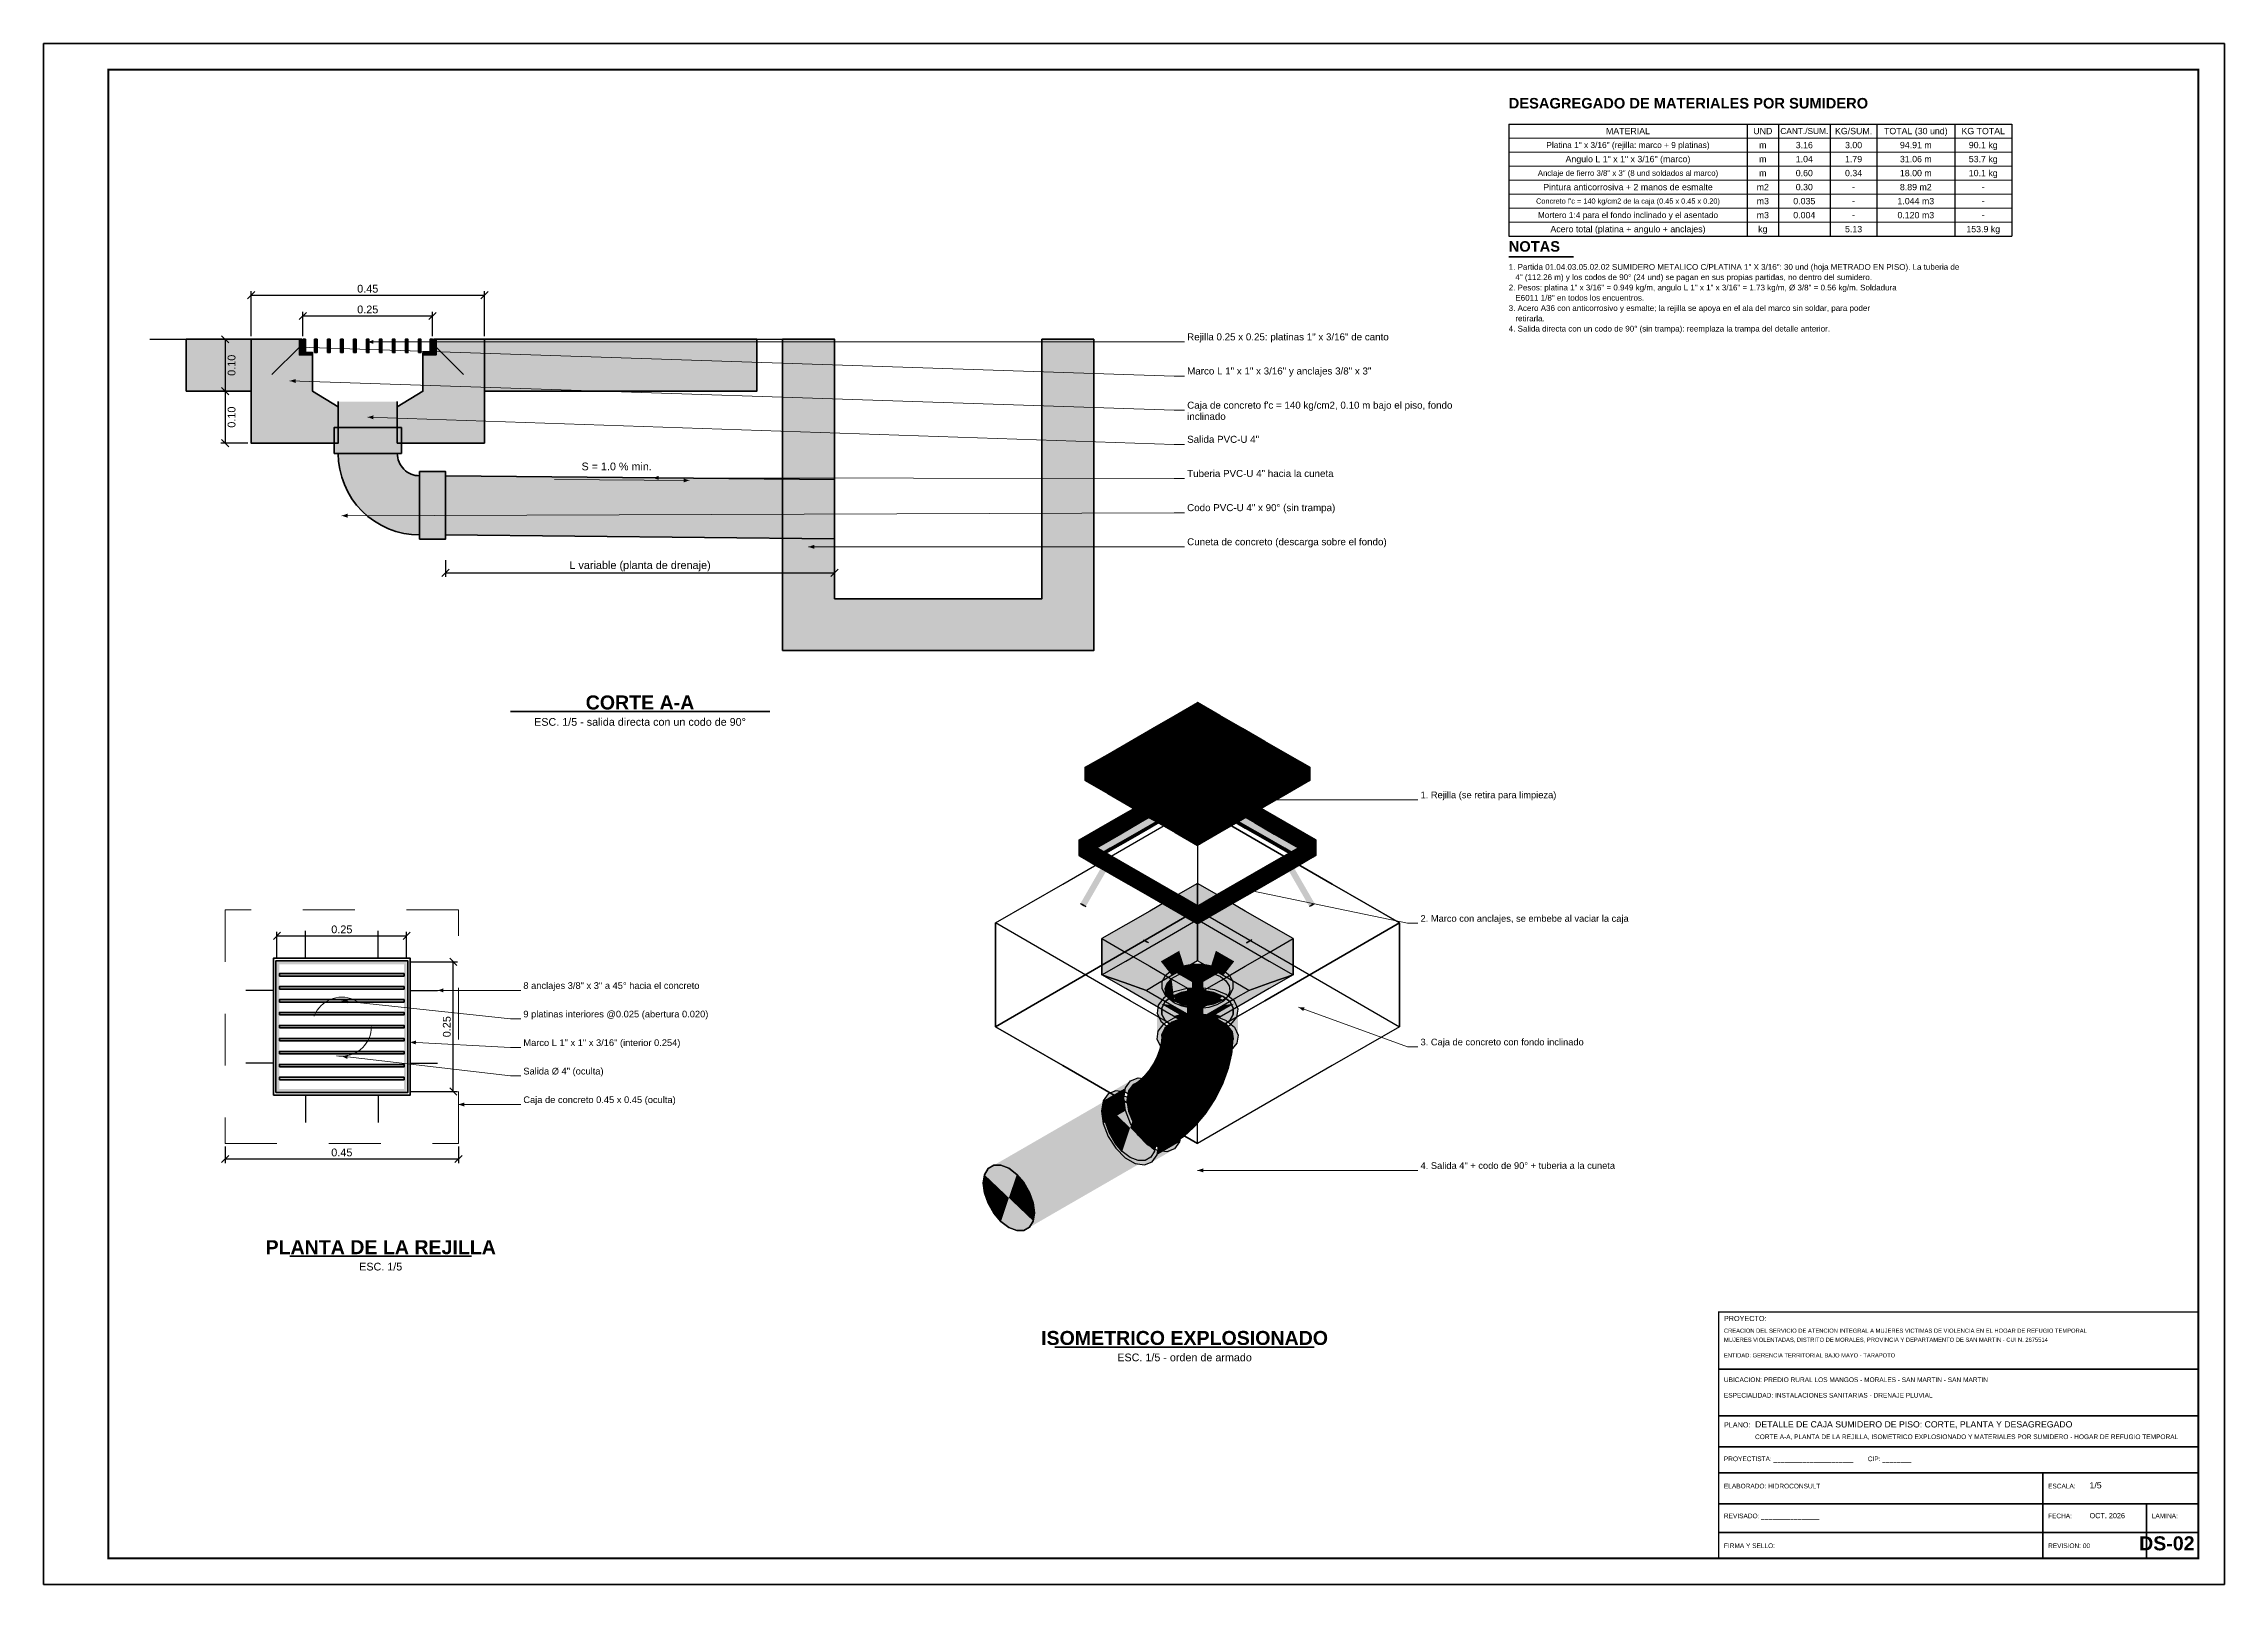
# Model space of a CAD drawing. Header units: metres. Extents: x 0 to 10.2, y 0 to 3.
# Drawn here: x 6 to 10.205, y 0 to 2.97 of the extents above; entities that cross this region are included whole.
import ezdxf
from ezdxf.enums import TextEntityAlignment as Align

# ---------------------------------------------------------------- set-up
doc = ezdxf.new("R2010")
doc.units = ezdxf.units.M
doc.header["$LTSCALE"] = 0.25
doc.linetypes.add('HIDDEN', pattern=[0.375, 0.25, -0.125])
for name, color, linetype, lineweight in [('ACCES-RELL', 5, 'CONTINUOUS', 13), ('ACCESORIO-PVC', 5, 'CONTINUOUS', 40), ('CONCRETO', 250, 'CONTINUOUS', 50), ('COTAS', 94, 'CONTINUOUS', 18), ('GRILLA', 9, 'CONTINUOUS', 13), ('LLAMADAS', 30, 'CONTINUOUS', 18), ('MARCO', 7, 'CONTINUOUS', 50), ('MARCO-RELL', 5, 'CONTINUOUS', 13), ('OCULTO', 8, 'HIDDEN', 18), ('PERNOS', 34, 'CONTINUOUS', 25), ('PLATINA', 140, 'CONTINUOUS', 50), ('REJ-RELL', 250, 'CONTINUOUS', 13), ('REJILLA', 250, 'CONTINUOUS', 35), ('ROTULO', 7, 'CONTINUOUS', 35), ('TERRENO', 7, 'CONTINUOUS', 30), ('TITULOS', 160, 'CONTINUOUS', 35), ('TUBO-PVC', 151, 'CONTINUOUS', 35), ('TUBO-RELL', 151, 'CONTINUOUS', 13)]:
    doc.layers.add(name, color=color, linetype=linetype, lineweight=lineweight)
doc.layers.add('CONCRETO-ACHURADO', color=8, linetype='CONTINUOUS', true_color=0xe2e2e2)
doc.layers.add('ISO-CONCRETO-SUP', color=254, linetype='CONTINUOUS', true_color=0xe8e8e8)
for name, color, linetype in [('ISO-ARISTAS', 8, 'CONTINUOUS'), ('ROTULO-TEXTO', 7, 'CONTINUOUS'), ('TEXTOS', 7, 'CONTINUOUS'), ('TEXTOS-NOTAS', 7, 'CONTINUOUS')]:
    doc.layers.add(name, color=color, linetype=linetype)
doc.styles.get("Standard").update_dxf_attribs({"font": 'arial.ttf'})
doc.styles.add('TITULOS', font='arialbd.ttf')
doc.dimstyles.new('COT-5', dxfattribs={"dimscale": 0.005, "dimtxt": 3, "dimasz": 2.2, "dimexe": 1.6, "dimexo": 1.2, "dimgap": 1, "dimtad": 1, "dimzin": 0, "dimdsep": 46, "dimtxsty": 'Standard', "dimtsz": 1.4, "dimcen": 2.5, "dimclrd": 256, "dimclre": 256, "dimclrt": 7, "dimazin": 3, "dimtfac": 1, "dimtmove": 0, "dimatfit": 3})

msp = doc.modelspace()

# ---------------------------------------------------------------- texts
at = {"layer": 'ROTULO-TEXTO'}
for s, height, p in [('PROYECTO:', 0.01, (9.24, 0.5075)), ('CREACION DEL SERVICIO DE ATENCION INTEGRAL A MUJERES VICTIMAS DE VIOLENCIA EN EL HOGAR DE REFUGIO TEMPORAL', 0.008, (9.24, 0.485)), ('MUJERES VIOLENTADAS, DISTRITO DE MORALES, PROVINCIA Y DEPARTAMENTO DE SAN MARTIN - CUI N. 2675514', 0.008, (9.24, 0.4675)), ('ENTIDAD: GERENCIA TERRITORIAL BAJO MAYO - TARAPOTO', 0.008, (9.24, 0.4375)), ('UBICACION: PREDIO RURAL LOS MANGOS - MORALES - SAN MARTIN - SAN MARTIN', 0.009, (9.24, 0.39)), ('ESPECIALIDAD: INSTALACIONES SANITARIAS - DRENAJE PLUVIAL', 0.009, (9.24, 0.36)), ('PLANO:', 0.01, (9.24, 0.3025)), ('DETALLE DE CAJA SUMIDERO DE PISO: CORTE, PLANTA Y DESAGREGADO', 0.012, (9.3, 0.3025)), ('CORTE A-A, PLANTA DE LA REJILLA, ISOMETRICO EXPLOSIONADO Y MATERIALES POR SUMIDERO - HOGAR DE REFUGIO TEMPORAL', 0.009, (9.3, 0.28)), ('PROYECTISTA: ______________________        CIP: ________', 0.009, (9.24, 0.2375)), ('ELABORADO: HIDROCONSULT', 0.009, (9.24, 0.185)), ('ESCALA:', 0.009, (9.865, 0.185)), ('1/5', 0.012, (9.945, 0.185)), ('REVISADO: ________________', 0.009, (9.24, 0.1275)), ('FECHA:', 0.009, (9.865, 0.1275)), ('OCT. 2026', 0.01, (9.945, 0.1275)), ('LAMINA:', 0.009, (10.065, 0.1275)), ('FIRMA Y SELLO:', 0.009, (9.24, 0.07)), ('REVISION: 00', 0.009, (9.865, 0.07))]:
    msp.add_text(s, height=height, dxfattribs=at).set_placement(p)
at = {"layer": 'TEXTOS'}
for s, height, p in [('Platina 1" x 3/16" (rejilla: marco + 9 platinas)', 0.011475, (9.055, 2.7745)), ('MATERIAL', 0.01215, (9.055, 2.8015)), ('UND', 0.01215, (9.315, 2.8015)), ('m', 0.0122, (9.315, 2.7745)), ('CANT./SUM.', 0.01147, (9.395, 2.8015)), ('3.16', 0.01215, (9.395, 2.7745)), ('KG/SUM.', 0.01215, (9.49, 2.8015)), ('3.00', 0.01215, (9.49, 2.7745)), ('TOTAL (30 und)', 0.01215, (9.61, 2.8015)), ('94.91 m', 0.01215, (9.61, 2.7745)), ('KG TOTAL', 0.01215, (9.74, 2.8015)), ('90.1 kg', 0.01215, (9.74, 2.7745)), ('Angulo L 1" x 1" x 3/16" (marco)', 0.01215, (9.055, 2.7475)), ('m', 0.0122, (9.315, 2.7475)), ('1.04', 0.01215, (9.395, 2.7475)), ('1.79', 0.01215, (9.49, 2.7475)), ('31.06 m', 0.01215, (9.61, 2.7475)), ('53.7 kg', 0.01215, (9.74, 2.7475)), ('Anclaje de fierro 3/8" x 3" (8 und soldados al marco)', 0.0108, (9.055, 2.7205)), ('Pintura anticorrosiva + 2 manos de esmalte', 0.01215, (9.055, 2.6935)), ('m2', 0.01215, (9.315, 2.6935)), ('m', 0.0122, (9.315, 2.7205)), ('0.60', 0.01215, (9.395, 2.7205)), ('0.30', 0.01215, (9.395, 2.6935)), ('0.34', 0.01215, (9.49, 2.7205)), ('-', 0.0122, (9.49, 2.6935)), ('8.89 m2', 0.01215, (9.61, 2.6935)), ('18.00 m', 0.01215, (9.61, 2.7205)), ('10.1 kg', 0.01215, (9.74, 2.7205)), ('-', 0.0122, (9.74, 2.6935)), ("Concreto f'c = 140 kg/cm2 de la caja (0.45 x 0.45 x 0.20)", 0.010125, (9.055, 2.6665)), ('m3', 0.01215, (9.315, 2.6665)), ('0.035', 0.01215, (9.395, 2.6665)), ('-', 0.0122, (9.49, 2.6665)), ('1.044 m3', 0.01215, (9.61, 2.6665)), ('-', 0.0122, (9.74, 2.6665)), ('Mortero 1:4 para el fondo inclinado y el asentado', 0.011475, (9.055, 2.6395)), ('Acero total (platina + angulo + anclajes)', 0.01215, (9.055, 2.6125)), ('m3', 0.01215, (9.315, 2.6395)), ('kg', 0.01215, (9.315, 2.6125)), ('0.004', 0.01215, (9.395, 2.6395)), ('5.13', 0.01215, (9.49, 2.6125)), ('-', 0.0122, (9.49, 2.6395)), ('0.120 m3', 0.01215, (9.61, 2.6395)), ('153.9 kg', 0.01215, (9.74, 2.6125)), ('-', 0.0122, (9.74, 2.6395)), ('S = 1.0 % min.', 0.01485, (7.105, 2.155)), ('ESC. 1/5 - salida directa con un codo de 90°', 0.01485, (7.15, 1.6625)), ('ESC. 1/5', 0.01485, (6.65, 0.6125)), ('ESC. 1/5 - orden de armado', 0.01485, (8.2, 0.4375))]:
    msp.add_text(s, height=height, dxfattribs=at).set_placement(p, align=Align.MIDDLE_CENTER)
for s, height, p in [('Rejilla 0.25 x 0.25: platinas 1" x 3/16" de canto', 0.0135, (8.205, 2.398)), ('Marco L 1" x 1" x 3/16" y anclajes 3/8" x 3"', 0.0135, (8.205, 2.3322)), ("Caja de concreto f'c = 140 kg/cm2, 0.10 m bajo el piso, fondo", 0.0135, (8.205, 2.2663)), ('inclinado', 0.0135, (8.205, 2.2447)), ('Salida PVC-U 4"', 0.0135, (8.205, 2.2005)), ('Tuberia PVC-U 4" hacia la cuneta', 0.0135, (8.205, 2.1347)), ('Codo PVC-U 4" x 90° (sin trampa)', 0.0135, (8.205, 2.0688)), ('Cuneta de concreto (descarga sobre el fondo)', 0.0135, (8.205, 2.003)), ('1. Rejilla (se retira para limpieza)', 0.012825, (8.655, 1.5154)), ('2. Marco con anclajes, se embebe al vaciar la caja', 0.012825, (8.655, 1.2772)), ('8 anclajes 3/8" x 3" a 45° hacia el concreto', 0.012825, (6.925, 1.1479)), ('9 platinas interiores @0.025 (abertura 0.020)', 0.012825, (6.925, 1.0929)), ('Marco L 1" x 1" x 3/16" (interior 0.254)', 0.012825, (6.925, 1.0378)), ('3. Caja de concreto con fondo inclinado', 0.012825, (8.655, 1.039)), ('Salida Ø 4" (oculta)', 0.012825, (6.925, 0.9829)), ('Caja de concreto 0.45 x 0.45 (oculta)', 0.012825, (6.925, 0.9278)), ('4. Salida 4" + codo de 90° + tuberia a la cuneta', 0.012825, (8.655, 0.8009))]:
    msp.add_text(s, height=height, dxfattribs=at).set_placement(p)
at = {"layer": 'TEXTOS-NOTAS'}
for s, p in [('1. Partida 01.04.03.05.02.02 SUMIDERO METALICO C/PLATINA 1" X 3/16": 30 und (hoja METRADO EN PISO). La tuberia de', (8.825, 2.534)), ('   4" (112.26 m) y los codos de 90° (24 und) se pagan en sus propias partidas, no dentro del sumidero.', (8.825, 2.5142)), ('2. Pesos: platina 1" x 3/16" = 0.949 kg/m, angulo L 1" x 1" x 3/16" = 1.73 kg/m, Ø 3/8" = 0.56 kg/m. Soldadura', (8.825, 2.4943)), ('   E6011 1/8" en todos los encuentros.', (8.825, 2.4745)), ('3. Acero A36 con anticorrosivo y esmalte; la rejilla se apoya en el ala del marco sin soldar, para poder', (8.825, 2.4547)), ('   retirarla.', (8.825, 2.4348)), ('4. Salida directa con un codo de 90° (sin trampa): reemplaza la trampa del detalle anterior.', (8.825, 2.415))]:
    msp.add_text(s, height=0.01105, dxfattribs=at).set_placement(p)
at = {"layer": 'TITULOS', "style": 'TITULOS'}
for s, p in [('DESAGREGADO DE MATERIALES POR SUMIDERO', (8.825, 2.845)), ('NOTAS', (8.825, 2.569))]:
    msp.add_text(s, height=0.02025, dxfattribs=at).set_placement(p)
for s, p in [('CORTE A-A', (7.15, 1.7)), ('PLANTA DE LA REJILLA', (6.65, 0.65)), ('ISOMETRICO EXPLOSIONADO', (8.2, 0.475))]:
    msp.add_text(s, height=0.027, dxfattribs=at).set_placement(p, align=Align.MIDDLE_CENTER)
msp.add_text('DS-02', height=0.027, dxfattribs=at).set_placement((10.1475, 0.0575), align=Align.BOTTOM_RIGHT)

# ---------------------------------------------------------------- dimensions: what is measured, and where the dimension line sits
at = {"layer": 'COTAS'}
for base, p1, p2, text in [((6.4, 2.485), (6.4, 2.4), (6.85, 2.4), '0.45'), ((6.5, 2.445), (6.5, 2.4), (6.75, 2.4), '0.25'), ((6.775, 1.95), (6.775, 1.98), (7.525, 1.98), 'L variable (planta de drenaje)'), ((6.45, 1.25), (6.45, 1.2), (6.7, 1.2), '0.25'), ((6.35, 0.82), (6.35, 0.85), (6.8, 0.85), '0.45')]:
    msp.add_linear_dim(base=base, p1=p1, p2=p2, text=text, dimstyle='COT-5', dxfattribs=at).render()
for base, p1, p2, text in [((6.35, 2.4), (6.4, 2.4), (6.4, 2.3), '0.10'), ((6.35, 2.3), (6.4, 2.3), (6.4, 2.2), '0.10'), ((6.79, 0.95), (6.7, 0.95), (6.7, 1.2), '0.25')]:
    msp.add_linear_dim(base=base, p1=p1, p2=p2, angle=90, text=text, dimstyle='COT-5', dxfattribs=at).render()

# ---------------------------------------------------------------- hatches: boundary and pattern name
at = {"layer": 'ACCES-RELL', "true_color": 0x7896d7}
h = msp.add_hatch(color=7, dxfattribs=at)
h.dxf.hatch_style = 1
h.paths.add_polyline_path([(6.56, 2.18), (6.56, 2.23), (6.69, 2.23), (6.69, 2.18)])
h = msp.add_hatch(color=7, dxfattribs=at)
h.dxf.hatch_style = 1
h.paths.add_polyline_path([(6.568, 2.18), (6.5688, 2.1646), (6.571, 2.1494), (6.5748, 2.1344), (6.58, 2.1199), (6.5865, 2.106), (6.5945, 2.0928), (6.6036, 2.0804), (6.614, 2.069), (6.6254, 2.0586), (6.6378, 2.0495), (6.651, 2.0415), (6.6649, 2.035), (6.6794, 2.0298), (6.6944, 2.026), (6.7096, 2.0238), (6.725, 2.023), (6.725, 2.137), (6.7208, 2.1372), (6.7166, 2.1378), (6.7125, 2.1389), (6.7085, 2.1403), (6.7047, 2.1421), (6.7011, 2.1442), (6.6977, 2.1468), (6.6946, 2.1496), (6.6918, 2.1527), (6.6892, 2.1561), (6.6871, 2.1597), (6.6853, 2.1635), (6.6839, 2.1675), (6.6828, 2.1716), (6.6822, 2.1758), (6.682, 2.18)])
h = msp.add_hatch(color=7, dxfattribs=at)
h.dxf.hatch_style = 1
h.paths.add_polyline_path([(6.725, 2.145), (6.775, 2.145), (6.775, 2.015), (6.725, 2.015)])
at = {"layer": 'CONCRETO-ACHURADO', "true_color": 0xe2e2e2}
h = msp.add_hatch(color=7, dxfattribs=at)
h.dxf.hatch_style = 1
h.paths.add_polyline_path([(6.275, 2.3), (6.4, 2.3), (6.4, 2.4), (6.275, 2.4)])
h = msp.add_hatch(color=7, dxfattribs=at)
h.dxf.hatch_style = 1
h.paths.add_polyline_path([(6.4, 2.4), (6.4932, 2.4), (6.4932, 2.3698), (6.5186, 2.3698), (6.5186, 2.3), (6.568, 2.27), (6.568, 2.2), (6.4, 2.2)])
h = msp.add_hatch(color=7, dxfattribs=at)
h.dxf.hatch_style = 1
h.paths.add_polyline_path([(6.85, 2.4), (6.7568, 2.4), (6.7568, 2.3698), (6.7314, 2.3698), (6.7314, 2.3), (6.682, 2.27), (6.682, 2.2), (6.85, 2.2)])
h = msp.add_hatch(color=7, dxfattribs=at)
h.dxf.hatch_style = 1
h.paths.add_polyline_path([(6.85, 2.3), (7.375, 2.3), (7.375, 2.4), (6.85, 2.4)])
h = msp.add_hatch(color=7, dxfattribs=at)
h.dxf.hatch_style = 1
h.paths.add_polyline_path([(7.425, 1.8), (8.025, 1.8), (8.025, 2.4), (7.925, 2.4), (7.925, 1.9), (7.525, 1.9), (7.525, 2.4), (7.425, 2.4)])
at = {"layer": 'MARCO-RELL', "true_color": 0x8c9cb6}
h = msp.add_hatch(color=7, dxfattribs=at)
h.dxf.hatch_style = 1
h.paths.add_polyline_path([(6.498, 2.4), (6.4932, 2.4), (6.4932, 2.3698), (6.5186, 2.3698), (6.5186, 2.3746), (6.498, 2.3746)])
h = msp.add_hatch(color=7, dxfattribs=at)
h.dxf.hatch_style = 1
h.paths.add_polyline_path([(6.752, 2.4), (6.7568, 2.4), (6.7568, 2.3698), (6.7314, 2.3698), (6.7314, 2.3746), (6.752, 2.3746)])
at = {"layer": 'REJ-RELL', "true_color": 0x545a68}
h = msp.add_hatch(color=7, dxfattribs=at)
h.dxf.hatch_style = 1
h.paths.add_polyline_path([(6.5, 2.3746), (6.5048, 2.3746), (6.5048, 2.4), (6.5, 2.4)])
h = msp.add_hatch(color=7, dxfattribs=at)
h.dxf.hatch_style = 1
h.paths.add_polyline_path([(6.5226, 2.3746), (6.5274, 2.3746), (6.5274, 2.4), (6.5226, 2.4)])
h = msp.add_hatch(color=7, dxfattribs=at)
h.dxf.hatch_style = 1
h.paths.add_polyline_path([(6.5476, 2.3746), (6.5524, 2.3746), (6.5524, 2.4), (6.5476, 2.4)])
h = msp.add_hatch(color=7, dxfattribs=at)
h.dxf.hatch_style = 1
h.paths.add_polyline_path([(6.5726, 2.3746), (6.5774, 2.3746), (6.5774, 2.4), (6.5726, 2.4)])
h = msp.add_hatch(color=7, dxfattribs=at)
h.dxf.hatch_style = 1
h.paths.add_polyline_path([(6.5976, 2.3746), (6.6024, 2.3746), (6.6024, 2.4), (6.5976, 2.4)])
h = msp.add_hatch(color=7, dxfattribs=at)
h.dxf.hatch_style = 1
h.paths.add_polyline_path([(6.6226, 2.3746), (6.6274, 2.3746), (6.6274, 2.4), (6.6226, 2.4)])
h = msp.add_hatch(color=7, dxfattribs=at)
h.dxf.hatch_style = 1
h.paths.add_polyline_path([(6.6476, 2.3746), (6.6524, 2.3746), (6.6524, 2.4), (6.6476, 2.4)])
h = msp.add_hatch(color=7, dxfattribs=at)
h.dxf.hatch_style = 1
h.paths.add_polyline_path([(6.6726, 2.3746), (6.6774, 2.3746), (6.6774, 2.4), (6.6726, 2.4)])
h = msp.add_hatch(color=7, dxfattribs=at)
h.dxf.hatch_style = 1
h.paths.add_polyline_path([(6.6976, 2.3746), (6.7024, 2.3746), (6.7024, 2.4), (6.6976, 2.4)])
h = msp.add_hatch(color=7, dxfattribs=at)
h.dxf.hatch_style = 1
h.paths.add_polyline_path([(6.7226, 2.3746), (6.7274, 2.3746), (6.7274, 2.4), (6.7226, 2.4)])
h = msp.add_hatch(color=7, dxfattribs=at)
h.dxf.hatch_style = 1
h.paths.add_polyline_path([(6.7452, 2.3746), (6.75, 2.3746), (6.75, 2.4), (6.7452, 2.4)])
h = msp.add_hatch(color=7, dxfattribs=at)
h.dxf.hatch_style = 1
h.paths.add_polyline_path([(6.45, 1.1952), (6.7, 1.1952), (6.7, 1.2), (6.45, 1.2)])
h = msp.add_hatch(color=7, dxfattribs=at)
h.dxf.hatch_style = 1
h.paths.add_polyline_path([(6.45, 0.95), (6.4548, 0.95), (6.4548, 1.2), (6.45, 1.2)])
h = msp.add_hatch(color=7, dxfattribs=at)
h.dxf.hatch_style = 1
h.paths.add_polyline_path([(6.6952, 0.95), (6.7, 0.95), (6.7, 1.2), (6.6952, 1.2)])
h = msp.add_hatch(color=7, dxfattribs=at)
h.dxf.hatch_style = 1
h.paths.add_polyline_path([(6.4548, 1.1726), (6.6952, 1.1726), (6.6952, 1.1774), (6.4548, 1.1774)])
h = msp.add_hatch(color=7, dxfattribs=at)
h.dxf.hatch_style = 1
h.paths.add_polyline_path([(6.4548, 1.1476), (6.6952, 1.1476), (6.6952, 1.1524), (6.4548, 1.1524)])
h = msp.add_hatch(color=7, dxfattribs=at)
h.dxf.hatch_style = 1
h.paths.add_polyline_path([(6.4548, 1.1226), (6.6952, 1.1226), (6.6952, 1.1274), (6.4548, 1.1274)])
h = msp.add_hatch(color=7, dxfattribs=at)
h.dxf.hatch_style = 1
h.paths.add_polyline_path([(6.4548, 1.0976), (6.6952, 1.0976), (6.6952, 1.1024), (6.4548, 1.1024)])
h = msp.add_hatch(color=7, dxfattribs=at)
h.dxf.hatch_style = 1
h.paths.add_polyline_path([(6.4548, 1.0726), (6.6952, 1.0726), (6.6952, 1.0774), (6.4548, 1.0774)])
h = msp.add_hatch(color=7, dxfattribs=at)
h.dxf.hatch_style = 1
h.paths.add_polyline_path([(6.4548, 1.0476), (6.6952, 1.0476), (6.6952, 1.0524), (6.4548, 1.0524)])
h = msp.add_hatch(color=7, dxfattribs=at)
h.dxf.hatch_style = 1
h.paths.add_polyline_path([(6.4548, 1.0226), (6.6952, 1.0226), (6.6952, 1.0274), (6.4548, 1.0274)])
h = msp.add_hatch(color=7, dxfattribs=at)
h.dxf.hatch_style = 1
h.paths.add_polyline_path([(6.4548, 0.9976), (6.6952, 0.9976), (6.6952, 1.0024), (6.4548, 1.0024)])
h = msp.add_hatch(color=7, dxfattribs=at)
h.dxf.hatch_style = 1
h.paths.add_polyline_path([(6.4548, 0.9726), (6.6952, 0.9726), (6.6952, 0.9774), (6.4548, 0.9774)])
h = msp.add_hatch(color=7, dxfattribs=at)
h.dxf.hatch_style = 1
h.paths.add_polyline_path([(6.45, 0.95), (6.7, 0.95), (6.7, 0.9548), (6.45, 0.9548)])
at = {"layer": 'TUBO-RELL', "true_color": 0xc4e0fa}
h = msp.add_hatch(color=7, dxfattribs=at)
h.dxf.hatch_style = 1
h.paths.add_polyline_path([(6.682, 2.28), (6.682, 2.23), (6.568, 2.23), (6.568, 2.28)])
h = msp.add_hatch(color=7, dxfattribs=at)
h.dxf.hatch_style = 1
h.paths.add_polyline_path([(6.7756, 2.137), (7.5256, 2.1295), (7.5244, 2.0155), (6.7744, 2.023)])

# ---------------------------------------------------------------- linework, layer by layer
at = {"layer": 'ACCESORIO-PVC'}
for points in [[(6.56, 2.18), (6.56, 2.23), (6.69, 2.23), (6.69, 2.18)], [(6.725, 2.145), (6.775, 2.145), (6.775, 2.015), (6.725, 2.015)]]:
    msp.add_lwpolyline(points, close=True, dxfattribs=at)
for points in [[(6.568, 2.18), (6.5688, 2.1646), (6.571, 2.1494), (6.5748, 2.1344), (6.58, 2.1199), (6.5865, 2.106), (6.5945, 2.0928), (6.6036, 2.0804), (6.614, 2.069), (6.6254, 2.0586), (6.6378, 2.0495), (6.651, 2.0415), (6.6649, 2.035), (6.6794, 2.0298), (6.6944, 2.026), (6.7096, 2.0238), (6.725, 2.023)], [(6.682, 2.18), (6.6822, 2.1758), (6.6828, 2.1716), (6.6839, 2.1675), (6.6853, 2.1635), (6.6871, 2.1597), (6.6892, 2.1561), (6.6918, 2.1527), (6.6946, 2.1496), (6.6977, 2.1468), (6.7011, 2.1442), (6.7047, 2.1421), (6.7085, 2.1403), (6.7125, 2.1389), (6.7166, 2.1378), (6.7208, 2.1372), (6.725, 2.137)]]:
    msp.add_lwpolyline(points, dxfattribs=at)
at = {"layer": 'CONCRETO'}
for points in [[(6.275, 2.3), (6.4, 2.3), (6.4, 2.4), (6.275, 2.4)], [(6.4, 2.4), (6.4932, 2.4), (6.4932, 2.3698), (6.5186, 2.3698), (6.5186, 2.3), (6.568, 2.27), (6.568, 2.2), (6.4, 2.2)], [(6.85, 2.4), (6.7568, 2.4), (6.7568, 2.3698), (6.7314, 2.3698), (6.7314, 2.3), (6.682, 2.27), (6.682, 2.2), (6.85, 2.2)], [(6.85, 2.3), (7.375, 2.3), (7.375, 2.4), (6.85, 2.4)], [(7.425, 1.8), (8.025, 1.8), (8.025, 2.4), (7.925, 2.4), (7.925, 1.9), (7.525, 1.9), (7.525, 2.4), (7.425, 2.4)]]:
    msp.add_lwpolyline(points, close=True, dxfattribs=at)
at = {"layer": 'GRILLA'}
for p, q in [((8.825, 2.788), (9.795, 2.788)), ((8.825, 2.761), (9.795, 2.761)), ((8.825, 2.734), (9.795, 2.734)), ((8.825, 2.707), (9.795, 2.707)), ((8.825, 2.68), (9.795, 2.68)), ((8.825, 2.653), (9.795, 2.653)), ((8.825, 2.626), (9.795, 2.626))]:
    msp.add_line(p, q, dxfattribs=at)
at = {"layer": 'ISO-ARISTAS', "color": 250}
for p, q in [((8.1817, 1.675), (8.225, 1.7)), ((8.1817, 1.675), (8.225, 1.7)), ((8.1859, 1.6726), (8.2292, 1.6976)), ((8.2292, 1.6976), (8.1859, 1.6726)), ((8.2054, 1.6839), (8.2096, 1.6863)), ((8.2054, 1.6839), (8.2096, 1.6863)), ((8.2054, 1.6585), (8.2054, 1.6839)), ((8.2471, 1.6599), (8.2054, 1.6839)), ((8.2054, 1.6839), (8.2054, 1.6585)), ((8.2471, 1.6599), (8.2054, 1.6839)), ((8.2096, 1.6863), (8.2096, 1.6609)), ((8.2512, 1.6623), (8.2096, 1.6863)), ((8.2096, 1.6863), (8.2096, 1.6609)), ((8.2096, 1.6863), (8.2512, 1.6623)), ((8.2208, 1.6976), (8.225, 1.7)), ((8.2208, 1.6976), (8.225, 1.7)), ((8.2208, 1.6722), (8.2208, 1.6976)), ((8.2641, 1.6726), (8.2208, 1.6976)), ((8.2208, 1.6976), (8.2208, 1.6722)), ((8.2641, 1.6726), (8.2208, 1.6976)), ((8.225, 1.7), (8.225, 1.6746)), ((8.2292, 1.6976), (8.225, 1.7)), ((8.225, 1.7), (8.225, 1.6746)), ((8.2683, 1.675), (8.225, 1.7)), ((8.225, 1.7), (8.225, 1.6746)), ((8.225, 1.7), (8.225, 1.6746)), ((8.225, 1.7), (8.2683, 1.675)), ((8.225, 1.7), (8.2292, 1.6976)), ((8.2292, 1.6722), (8.2292, 1.6976)), ((8.2292, 1.6976), (8.2292, 1.6722)), ((8.0951, 1.625), (8.1384, 1.65)), ((8.0951, 1.625), (8.1384, 1.65)), ((8.0993, 1.6226), (8.1426, 1.6476)), ((8.1426, 1.6476), (8.0993, 1.6226)), ((8.1384, 1.65), (8.1817, 1.675)), ((8.1384, 1.65), (8.1817, 1.675)), ((8.1384, 1.6246), (8.1817, 1.6496)), ((8.1817, 1.6496), (8.1384, 1.6246)), ((8.1405, 1.6464), (8.1446, 1.6488)), ((8.1405, 1.6464), (8.1446, 1.6488)), ((8.1405, 1.621), (8.1405, 1.6464)), ((8.1821, 1.6224), (8.1405, 1.6464)), ((8.1405, 1.6464), (8.1405, 1.621)), ((8.1821, 1.6224), (8.1405, 1.6464)), ((8.1426, 1.6476), (8.1859, 1.6726)), ((8.1859, 1.6726), (8.1426, 1.6476)), ((8.1859, 1.6472), (8.1426, 1.6222)), ((8.1859, 1.6472), (8.1426, 1.6222)), ((8.1446, 1.6488), (8.1446, 1.6234)), ((8.1863, 1.6248), (8.1446, 1.6488)), ((8.1446, 1.6488), (8.1446, 1.6234)), ((8.1446, 1.6488), (8.1863, 1.6248)), ((8.1621, 1.6589), (8.1663, 1.6613)), ((8.1621, 1.6589), (8.1663, 1.6613)), ((8.1621, 1.6335), (8.1621, 1.6589)), ((8.2038, 1.6349), (8.1621, 1.6589)), ((8.1621, 1.6589), (8.1621, 1.6335)), ((8.2038, 1.6349), (8.1621, 1.6589)), ((8.1663, 1.6613), (8.1663, 1.6359)), ((8.2079, 1.6373), (8.1663, 1.6613)), ((8.1663, 1.6613), (8.1663, 1.6359)), ((8.1663, 1.6613), (8.2079, 1.6373)), ((8.1817, 1.6496), (8.225, 1.6746)), ((8.225, 1.6746), (8.1817, 1.6496)), ((8.1838, 1.6714), (8.1879, 1.6738)), ((8.1838, 1.6714), (8.1879, 1.6738)), ((8.1838, 1.646), (8.1838, 1.6714)), ((8.2254, 1.6474), (8.1838, 1.6714)), ((8.1838, 1.6714), (8.1838, 1.646)), ((8.2254, 1.6474), (8.1838, 1.6714)), ((8.1879, 1.6484), (8.1838, 1.646)), ((8.1838, 1.646), (8.1879, 1.6484)), ((8.2254, 1.622), (8.1838, 1.646)), ((8.1838, 1.646), (8.2254, 1.622)), ((8.2292, 1.6722), (8.1859, 1.6472)), ((8.2292, 1.6722), (8.1859, 1.6472)), ((8.1879, 1.6738), (8.1879, 1.6484)), ((8.2296, 1.6498), (8.1879, 1.6738)), ((8.1879, 1.6738), (8.1879, 1.6484)), ((8.1879, 1.6738), (8.2296, 1.6498)), ((8.1879, 1.6484), (8.2296, 1.6244)), ((8.1879, 1.6484), (8.2296, 1.6244)), ((8.2096, 1.6609), (8.2054, 1.6585)), ((8.2054, 1.6585), (8.2096, 1.6609)), ((8.2471, 1.6345), (8.2054, 1.6585)), ((8.2054, 1.6585), (8.2471, 1.6345)), ((8.2096, 1.6609), (8.2512, 1.6369)), ((8.2096, 1.6609), (8.2512, 1.6369)), ((8.225, 1.6746), (8.2208, 1.6722)), ((8.2208, 1.6722), (8.225, 1.6746)), ((8.2641, 1.6472), (8.2208, 1.6722)), ((8.2208, 1.6722), (8.2641, 1.6472)), ((8.225, 1.6746), (8.2292, 1.6722)), ((8.225, 1.6746), (8.2683, 1.6496)), ((8.225, 1.6746), (8.2292, 1.6722)), ((8.225, 1.6746), (8.2683, 1.6496)), ((8.2671, 1.6233), (8.2254, 1.6474)), ((8.2671, 1.6233), (8.2254, 1.6474)), ((8.2712, 1.6257), (8.2296, 1.6498)), ((8.2296, 1.6498), (8.2712, 1.6257)), ((8.2887, 1.6358), (8.2471, 1.6599)), ((8.2887, 1.6358), (8.2471, 1.6599)), ((8.2929, 1.6382), (8.2512, 1.6623)), ((8.2512, 1.6623), (8.2929, 1.6382)), ((8.3074, 1.6476), (8.2641, 1.6726)), ((8.3074, 1.6476), (8.2641, 1.6726)), ((8.3074, 1.6222), (8.2641, 1.6472)), ((8.2641, 1.6472), (8.3074, 1.6222)), ((8.3116, 1.65), (8.2683, 1.675)), ((8.2683, 1.675), (8.3116, 1.65)), ((8.2683, 1.6496), (8.3116, 1.6246)), ((8.2683, 1.6496), (8.3116, 1.6246)), ((8.3507, 1.6226), (8.3074, 1.6476)), ((8.3507, 1.6226), (8.3074, 1.6476)), ((8.3549, 1.625), (8.3116, 1.65)), ((8.3116, 1.65), (8.3549, 1.625)), ((8.0085, 1.575), (8.0518, 1.6)), ((8.0085, 1.575), (8.0518, 1.6)), ((8.0518, 1.6), (8.0951, 1.625)), ((8.0518, 1.6), (8.0951, 1.625)), ((8.0518, 1.5746), (8.0951, 1.5996)), ((8.0951, 1.5996), (8.0518, 1.5746)), ((8.0539, 1.5964), (8.058, 1.5988)), ((8.0539, 1.5964), (8.058, 1.5988)), ((8.056, 1.5976), (8.0993, 1.6226)), ((8.0993, 1.6226), (8.056, 1.5976)), ((8.058, 1.5988), (8.058, 1.5734)), ((8.0997, 1.5748), (8.058, 1.5988)), ((8.058, 1.5988), (8.058, 1.5734)), ((8.058, 1.5988), (8.0997, 1.5748)), ((8.0755, 1.6089), (8.0797, 1.6113)), ((8.0755, 1.6089), (8.0797, 1.6113)), ((8.0755, 1.5835), (8.0755, 1.6089)), ((8.1172, 1.5849), (8.0755, 1.6089)), ((8.0755, 1.6089), (8.0755, 1.5835)), ((8.1172, 1.5849), (8.0755, 1.6089)), ((8.0797, 1.6113), (8.0797, 1.5859)), ((8.1213, 1.5873), (8.0797, 1.6113)), ((8.0797, 1.6113), (8.0797, 1.5859)), ((8.0797, 1.6113), (8.1213, 1.5873)), ((8.0951, 1.5996), (8.1384, 1.6246)), ((8.1384, 1.6246), (8.0951, 1.5996)), ((8.0972, 1.6214), (8.1013, 1.6238)), ((8.0972, 1.6214), (8.1013, 1.6238)), ((8.0972, 1.596), (8.0972, 1.6214)), ((8.1388, 1.5974), (8.0972, 1.6214)), ((8.0972, 1.6214), (8.0972, 1.596)), ((8.1388, 1.5974), (8.0972, 1.6214)), ((8.1013, 1.5984), (8.0972, 1.596)), ((8.0972, 1.596), (8.1013, 1.5984)), ((8.1426, 1.6222), (8.0993, 1.5972)), ((8.1426, 1.6222), (8.0993, 1.5972)), ((8.1013, 1.6238), (8.1013, 1.5984)), ((8.143, 1.5998), (8.1013, 1.6238)), ((8.1013, 1.6238), (8.1013, 1.5984)), ((8.1013, 1.6238), (8.143, 1.5998)), ((8.1013, 1.5984), (8.143, 1.5744)), ((8.1013, 1.5984), (8.143, 1.5744)), ((8.1188, 1.6339), (8.123, 1.6363)), ((8.1188, 1.6339), (8.123, 1.6363)), ((8.1188, 1.6085), (8.1188, 1.6339)), ((8.1605, 1.6099), (8.1188, 1.6339)), ((8.1188, 1.6339), (8.1188, 1.6085)), ((8.1605, 1.6099), (8.1188, 1.6339)), ((8.123, 1.6109), (8.1188, 1.6085)), ((8.1188, 1.6085), (8.123, 1.6109)), ((8.1605, 1.5845), (8.1188, 1.6085)), ((8.1188, 1.6085), (8.1605, 1.5845)), ((8.123, 1.6363), (8.123, 1.6109)), ((8.1646, 1.6123), (8.123, 1.6363)), ((8.123, 1.6363), (8.123, 1.6109)), ((8.123, 1.6363), (8.1646, 1.6123)), ((8.123, 1.6109), (8.1646, 1.5869)), ((8.123, 1.6109), (8.1646, 1.5869)), ((8.1446, 1.6234), (8.1405, 1.621)), ((8.1405, 1.621), (8.1446, 1.6234)), ((8.1821, 1.597), (8.1405, 1.621)), ((8.1405, 1.621), (8.1821, 1.597)), ((8.1846, 1.5757), (8.143, 1.5998)), ((8.143, 1.5998), (8.1846, 1.5757)), ((8.1446, 1.6234), (8.1863, 1.5994)), ((8.1446, 1.6234), (8.1863, 1.5994)), ((8.2021, 1.5858), (8.1605, 1.6099)), ((8.2021, 1.5858), (8.1605, 1.6099)), ((8.1663, 1.6359), (8.1621, 1.6335)), ((8.1621, 1.6335), (8.1663, 1.6359)), ((8.2038, 1.6095), (8.1621, 1.6335)), ((8.1621, 1.6335), (8.2038, 1.6095)), ((8.2063, 1.5882), (8.1646, 1.6123)), ((8.1646, 1.6123), (8.2063, 1.5882)), ((8.1663, 1.6359), (8.2079, 1.6119)), ((8.1663, 1.6359), (8.2079, 1.6119)), ((8.2238, 1.5983), (8.1821, 1.6224)), ((8.2238, 1.5983), (8.1821, 1.6224)), ((8.2279, 1.6007), (8.1863, 1.6248)), ((8.1863, 1.6248), (8.2279, 1.6007)), ((8.1863, 1.5994), (8.2279, 1.5753)), ((8.1863, 1.5994), (8.2279, 1.5753)), ((8.2454, 1.6108), (8.2038, 1.6349)), ((8.2454, 1.6108), (8.2038, 1.6349)), ((8.2454, 1.5854), (8.2038, 1.6095)), ((8.2038, 1.6095), (8.2454, 1.5854)), ((8.2496, 1.6132), (8.2079, 1.6373)), ((8.2079, 1.6373), (8.2496, 1.6132)), ((8.2079, 1.6119), (8.2496, 1.5878)), ((8.2079, 1.6119), (8.2496, 1.5878)), ((8.2654, 1.5743), (8.2238, 1.5983)), ((8.2654, 1.5743), (8.2238, 1.5983)), ((8.2671, 1.5979), (8.2254, 1.622)), ((8.2254, 1.622), (8.2671, 1.5979)), ((8.2695, 1.5767), (8.2279, 1.6007)), ((8.2279, 1.6007), (8.2695, 1.5767)), ((8.2296, 1.6244), (8.2712, 1.6003)), ((8.2296, 1.6244), (8.2712, 1.6003)), ((8.287, 1.5868), (8.2454, 1.6108)), ((8.287, 1.5868), (8.2454, 1.6108)), ((8.2887, 1.6104), (8.2471, 1.6345)), ((8.2471, 1.6345), (8.2887, 1.6104)), ((8.2912, 1.5892), (8.2496, 1.6132)), ((8.2496, 1.6132), (8.2912, 1.5892)), ((8.2512, 1.6369), (8.2929, 1.6128)), ((8.2512, 1.6369), (8.2929, 1.6128)), ((8.3087, 1.5993), (8.2671, 1.6233)), ((8.3087, 1.5993), (8.2671, 1.6233)), ((8.3087, 1.5739), (8.2671, 1.5979)), ((8.2671, 1.5979), (8.3087, 1.5739)), ((8.3128, 1.6017), (8.2712, 1.6257)), ((8.2712, 1.6257), (8.3128, 1.6017)), ((8.2712, 1.6003), (8.3128, 1.5763)), ((8.2712, 1.6003), (8.3128, 1.5763)), ((8.3303, 1.6118), (8.2887, 1.6358)), ((8.3303, 1.6118), (8.2887, 1.6358)), ((8.3303, 1.5864), (8.2887, 1.6104)), ((8.2887, 1.6104), (8.3303, 1.5864)), ((8.3345, 1.6142), (8.2929, 1.6382)), ((8.2929, 1.6382), (8.3345, 1.6142)), ((8.2929, 1.6128), (8.3345, 1.5888)), ((8.2929, 1.6128), (8.3345, 1.5888)), ((8.3507, 1.5972), (8.3074, 1.6222)), ((8.3074, 1.6222), (8.3507, 1.5972)), ((8.3503, 1.5752), (8.3087, 1.5993)), ((8.3503, 1.5752), (8.3087, 1.5993)), ((8.3116, 1.6246), (8.3549, 1.5996)), ((8.3116, 1.6246), (8.3549, 1.5996)), ((8.3545, 1.5776), (8.3128, 1.6017)), ((8.3128, 1.6017), (8.3545, 1.5776)), ((8.372, 1.5877), (8.3303, 1.6118)), ((8.372, 1.5877), (8.3303, 1.6118)), ((8.3761, 1.5901), (8.3345, 1.6142)), ((8.3345, 1.6142), (8.3761, 1.5901)), ((8.394, 1.5976), (8.3507, 1.6226)), ((8.394, 1.5976), (8.3507, 1.6226)), ((8.3982, 1.6), (8.3549, 1.625)), ((8.3549, 1.625), (8.3982, 1.6)), ((8.3549, 1.5996), (8.3982, 1.5746)), ((8.3549, 1.5996), (8.3982, 1.5746)), ((8.4415, 1.575), (8.3982, 1.6)), ((8.3982, 1.6), (8.4415, 1.575)), ((8.0085, 1.575), (8.0127, 1.5774)), ((8.0085, 1.575), (8.0127, 1.5774)), ((8.0085, 1.5496), (8.0085, 1.575)), ((8.0127, 1.5726), (8.0085, 1.575)), ((8.0085, 1.5496), (8.0085, 1.575)), ((8.0127, 1.5726), (8.0085, 1.575)), ((8.0085, 1.575), (8.0085, 1.5496)), ((8.0518, 1.55), (8.0085, 1.575)), ((8.0085, 1.575), (8.0085, 1.5496)), ((8.0518, 1.55), (8.0085, 1.575)), ((8.0085, 1.5496), (8.0518, 1.5746)), ((8.0518, 1.5746), (8.0085, 1.5496)), ((8.0127, 1.5726), (8.056, 1.5976)), ((8.056, 1.5976), (8.0127, 1.5726)), ((8.0127, 1.5774), (8.0127, 1.552)), ((8.056, 1.5524), (8.0127, 1.5774)), ((8.0127, 1.5774), (8.0127, 1.552)), ((8.0127, 1.5774), (8.056, 1.5524)), ((8.0127, 1.5472), (8.0127, 1.5726)), ((8.0127, 1.5472), (8.0127, 1.5726)), ((8.056, 1.5722), (8.0127, 1.5472)), ((8.056, 1.5722), (8.0127, 1.5472)), ((8.0322, 1.5839), (8.0364, 1.5863)), ((8.0322, 1.5839), (8.0364, 1.5863)), ((8.0322, 1.5585), (8.0322, 1.5839)), ((8.0739, 1.5599), (8.0322, 1.5839)), ((8.0322, 1.5839), (8.0322, 1.5585)), ((8.0739, 1.5599), (8.0322, 1.5839)), ((8.0364, 1.5609), (8.0322, 1.5585)), ((8.0322, 1.5585), (8.0364, 1.5609)), ((8.0739, 1.5345), (8.0322, 1.5585)), ((8.0322, 1.5585), (8.0739, 1.5345)), ((8.0364, 1.5863), (8.0364, 1.5609)), ((8.078, 1.5623), (8.0364, 1.5863)), ((8.0364, 1.5863), (8.0364, 1.5609)), ((8.0364, 1.5863), (8.078, 1.5623)), ((8.0364, 1.5609), (8.078, 1.5369)), ((8.0364, 1.5609), (8.078, 1.5369)), ((8.0539, 1.571), (8.0539, 1.5964)), ((8.0955, 1.5724), (8.0539, 1.5964)), ((8.0539, 1.5964), (8.0539, 1.571)), ((8.0955, 1.5724), (8.0539, 1.5964)), ((8.058, 1.5734), (8.0539, 1.571)), ((8.0539, 1.571), (8.058, 1.5734)), ((8.0955, 1.547), (8.0539, 1.571)), ((8.0539, 1.571), (8.0955, 1.547)), ((8.0993, 1.5972), (8.056, 1.5722)), ((8.0993, 1.5972), (8.056, 1.5722)), ((8.058, 1.5734), (8.0997, 1.5494)), ((8.058, 1.5734), (8.0997, 1.5494)), ((8.1155, 1.5358), (8.0739, 1.5599)), ((8.1155, 1.5358), (8.0739, 1.5599)), ((8.0797, 1.5859), (8.0755, 1.5835)), ((8.0755, 1.5835), (8.0797, 1.5859)), ((8.1172, 1.5595), (8.0755, 1.5835)), ((8.0755, 1.5835), (8.1172, 1.5595)), ((8.1197, 1.5382), (8.078, 1.5623)), ((8.078, 1.5623), (8.1197, 1.5382)), ((8.0797, 1.5859), (8.1213, 1.5619)), ((8.0797, 1.5859), (8.1213, 1.5619)), ((8.1372, 1.5483), (8.0955, 1.5724)), ((8.1372, 1.5483), (8.0955, 1.5724)), ((8.1388, 1.572), (8.0972, 1.596)), ((8.0972, 1.596), (8.1388, 1.572)), ((8.1413, 1.5507), (8.0997, 1.5748)), ((8.0997, 1.5748), (8.1413, 1.5507)), ((8.1588, 1.5608), (8.1172, 1.5849)), ((8.1588, 1.5608), (8.1172, 1.5849)), ((8.1588, 1.5354), (8.1172, 1.5595)), ((8.1172, 1.5595), (8.1588, 1.5354)), ((8.163, 1.5632), (8.1213, 1.5873)), ((8.1213, 1.5873), (8.163, 1.5632)), ((8.1213, 1.5619), (8.163, 1.5378)), ((8.1213, 1.5619), (8.163, 1.5378)), ((8.1805, 1.5733), (8.1388, 1.5974)), ((8.1805, 1.5733), (8.1388, 1.5974)), ((8.1805, 1.5479), (8.1388, 1.572)), ((8.1388, 1.572), (8.1805, 1.5479)), ((8.143, 1.5744), (8.1846, 1.5503)), ((8.143, 1.5744), (8.1846, 1.5503)), ((8.2004, 1.5368), (8.1588, 1.5608)), ((8.2004, 1.5368), (8.1588, 1.5608)), ((8.2021, 1.5604), (8.1605, 1.5845)), ((8.1605, 1.5845), (8.2021, 1.5604)), ((8.2046, 1.5392), (8.163, 1.5632)), ((8.163, 1.5632), (8.2046, 1.5392)), ((8.1646, 1.5869), (8.2063, 1.5628)), ((8.1646, 1.5869), (8.2063, 1.5628)), ((8.2221, 1.5493), (8.1805, 1.5733)), ((8.2221, 1.5493), (8.1805, 1.5733)), ((8.2238, 1.5729), (8.1821, 1.597)), ((8.1821, 1.597), (8.2238, 1.5729)), ((8.2262, 1.5517), (8.1846, 1.5757)), ((8.1846, 1.5757), (8.2262, 1.5517)), ((8.187, 1.5448), (8.225, 1.5668)), ((8.187, 1.5448), (8.225, 1.5668)), ((8.1911, 1.5424), (8.2292, 1.5644)), ((8.2292, 1.5644), (8.1911, 1.5424)), ((8.2437, 1.5618), (8.2021, 1.5858)), ((8.2437, 1.5618), (8.2021, 1.5858)), ((8.2437, 1.5364), (8.2021, 1.5604)), ((8.2021, 1.5604), (8.2437, 1.5364)), ((8.2479, 1.5642), (8.2063, 1.5882)), ((8.2063, 1.5882), (8.2479, 1.5642)), ((8.2063, 1.5628), (8.2479, 1.5388)), ((8.2063, 1.5628), (8.2479, 1.5388)), ((8.2208, 1.5644), (8.225, 1.5668)), ((8.2208, 1.5644), (8.225, 1.5668)), ((8.2208, 1.5342), (8.2208, 1.5644)), ((8.2589, 1.5424), (8.2208, 1.5644)), ((8.2208, 1.5644), (8.2208, 1.5342)), ((8.2589, 1.5424), (8.2208, 1.5644)), ((8.2654, 1.5489), (8.2238, 1.5729)), ((8.2238, 1.5729), (8.2654, 1.5489)), ((8.2292, 1.5644), (8.225, 1.5668)), ((8.225, 1.5668), (8.225, 1.5366)), ((8.225, 1.5668), (8.225, 1.5366)), ((8.225, 1.5668), (8.225, 1.5366)), ((8.263, 1.5448), (8.225, 1.5668)), ((8.225, 1.5668), (8.225, 1.5366)), ((8.225, 1.5668), (8.2292, 1.5644)), ((8.225, 1.5668), (8.263, 1.5448)), ((8.2279, 1.5753), (8.2695, 1.5513)), ((8.2279, 1.5753), (8.2695, 1.5513)), ((8.2292, 1.5342), (8.2292, 1.5644)), ((8.2292, 1.5644), (8.2292, 1.5342)), ((8.2854, 1.5377), (8.2437, 1.5618)), ((8.2854, 1.5377), (8.2437, 1.5618)), ((8.287, 1.5614), (8.2454, 1.5854)), ((8.2454, 1.5854), (8.287, 1.5614)), ((8.2895, 1.5401), (8.2479, 1.5642)), ((8.2479, 1.5642), (8.2895, 1.5401)), ((8.2496, 1.5878), (8.2912, 1.5638)), ((8.2496, 1.5878), (8.2912, 1.5638)), ((8.307, 1.5502), (8.2654, 1.5743)), ((8.307, 1.5502), (8.2654, 1.5743)), ((8.3112, 1.5526), (8.2695, 1.5767)), ((8.2695, 1.5767), (8.3112, 1.5526)), ((8.3287, 1.5627), (8.287, 1.5868)), ((8.3287, 1.5627), (8.287, 1.5868)), ((8.3287, 1.5373), (8.287, 1.5614)), ((8.287, 1.5614), (8.3287, 1.5373)), ((8.3328, 1.5651), (8.2912, 1.5892)), ((8.2912, 1.5892), (8.3328, 1.5651)), ((8.2912, 1.5638), (8.3328, 1.5397)), ((8.2912, 1.5638), (8.3328, 1.5397)), ((8.3503, 1.5498), (8.3087, 1.5739)), ((8.3087, 1.5739), (8.3503, 1.5498)), ((8.3128, 1.5763), (8.3545, 1.5522)), ((8.3128, 1.5763), (8.3545, 1.5522)), ((8.3703, 1.5387), (8.3287, 1.5627)), ((8.3703, 1.5387), (8.3287, 1.5627)), ((8.372, 1.5623), (8.3303, 1.5864)), ((8.3303, 1.5864), (8.372, 1.5623)), ((8.3745, 1.5411), (8.3328, 1.5651)), ((8.3328, 1.5651), (8.3745, 1.5411)), ((8.3345, 1.5888), (8.3761, 1.5647)), ((8.3345, 1.5888), (8.3761, 1.5647)), ((8.392, 1.5512), (8.3503, 1.5752)), ((8.392, 1.5512), (8.3503, 1.5752)), ((8.394, 1.5722), (8.3507, 1.5972)), ((8.3507, 1.5972), (8.394, 1.5722)), ((8.3961, 1.5536), (8.3545, 1.5776)), ((8.3545, 1.5776), (8.3961, 1.5536)), ((8.4136, 1.5637), (8.372, 1.5877)), ((8.4136, 1.5637), (8.372, 1.5877)), ((8.4136, 1.5383), (8.372, 1.5623)), ((8.372, 1.5623), (8.4136, 1.5383)), ((8.4178, 1.5661), (8.3761, 1.5901)), ((8.3761, 1.5901), (8.4178, 1.5661)), ((8.3761, 1.5647), (8.4178, 1.5407)), ((8.3761, 1.5647), (8.4178, 1.5407)), ((8.4373, 1.5726), (8.394, 1.5976)), ((8.4373, 1.5726), (8.394, 1.5976)), ((8.394, 1.5524), (8.4373, 1.5774)), ((8.394, 1.5524), (8.4373, 1.5774)), ((8.4373, 1.5472), (8.394, 1.5722)), ((8.394, 1.5722), (8.4373, 1.5472)), ((8.3982, 1.55), (8.4415, 1.575)), ((8.4415, 1.575), (8.3982, 1.55)), ((8.3982, 1.5746), (8.4415, 1.5496)), ((8.3982, 1.5746), (8.4415, 1.5496)), ((8.4178, 1.5661), (8.4136, 1.5637)), ((8.4136, 1.5637), (8.4178, 1.5661)), ((8.4136, 1.5383), (8.4136, 1.5637)), ((8.4136, 1.5383), (8.4136, 1.5637)), ((8.4178, 1.5407), (8.4178, 1.5661)), ((8.4178, 1.5661), (8.4178, 1.5407)), ((8.4415, 1.575), (8.4373, 1.5774)), ((8.4373, 1.5774), (8.4373, 1.552)), ((8.4373, 1.5774), (8.4373, 1.552)), ((8.4373, 1.5774), (8.4415, 1.575)), ((8.4415, 1.575), (8.4373, 1.5726)), ((8.4373, 1.5726), (8.4415, 1.575)), ((8.4373, 1.5472), (8.4373, 1.5726)), ((8.4373, 1.5472), (8.4373, 1.5726)), ((8.4415, 1.5496), (8.4415, 1.575)), ((8.4415, 1.5496), (8.4415, 1.575)), ((8.4415, 1.575), (8.4415, 1.5496)), ((8.4415, 1.575), (8.4415, 1.5496)), ((8.0127, 1.552), (8.0085, 1.5496)), ((8.0085, 1.5496), (8.0127, 1.552)), ((8.0127, 1.5472), (8.0085, 1.5496)), ((8.0085, 1.5496), (8.0127, 1.5472)), ((8.0518, 1.5246), (8.0085, 1.5496)), ((8.0085, 1.5496), (8.0518, 1.5246)), ((8.0127, 1.552), (8.056, 1.527)), ((8.0127, 1.552), (8.056, 1.527)), ((8.0951, 1.525), (8.0518, 1.55)), ((8.0951, 1.525), (8.0518, 1.55)), ((8.0951, 1.4996), (8.0518, 1.5246)), ((8.0518, 1.5246), (8.0951, 1.4996)), ((8.0993, 1.5274), (8.056, 1.5524)), ((8.056, 1.5524), (8.0993, 1.5274)), ((8.056, 1.527), (8.0993, 1.502)), ((8.056, 1.527), (8.0993, 1.502)), ((8.1155, 1.5104), (8.0739, 1.5345)), ((8.0739, 1.5345), (8.1155, 1.5104)), ((8.078, 1.5369), (8.1197, 1.5128)), ((8.078, 1.5369), (8.1197, 1.5128)), ((8.1384, 1.5), (8.0951, 1.525)), ((8.1384, 1.5), (8.0951, 1.525)), ((8.1372, 1.5229), (8.0955, 1.547)), ((8.0955, 1.547), (8.1372, 1.5229)), ((8.1426, 1.5024), (8.0993, 1.5274)), ((8.0993, 1.5274), (8.1426, 1.5024)), ((8.0997, 1.5494), (8.1413, 1.5253)), ((8.0997, 1.5494), (8.1413, 1.5253)), ((8.1109, 1.5009), (8.1489, 1.5229)), ((8.1109, 1.5009), (8.1489, 1.5229)), ((8.115, 1.4985), (8.1531, 1.5205)), ((8.1531, 1.5205), (8.115, 1.4985)), ((8.1571, 1.5118), (8.1155, 1.5358)), ((8.1571, 1.5118), (8.1155, 1.5358)), ((8.1613, 1.5142), (8.1197, 1.5382)), ((8.1197, 1.5382), (8.1613, 1.5142)), ((8.1788, 1.5243), (8.1372, 1.5483)), ((8.1788, 1.5243), (8.1372, 1.5483)), ((8.1788, 1.4989), (8.1372, 1.5229)), ((8.1372, 1.5229), (8.1788, 1.4989)), ((8.1829, 1.5267), (8.1413, 1.5507)), ((8.1413, 1.5507), (8.1829, 1.5267)), ((8.1413, 1.5253), (8.1829, 1.5013)), ((8.1413, 1.5253), (8.1829, 1.5013)), ((8.1489, 1.5229), (8.187, 1.5448)), ((8.1489, 1.5229), (8.187, 1.5448)), ((8.1489, 1.4975), (8.187, 1.5194)), ((8.1489, 1.4975), (8.187, 1.5194)), ((8.1489, 1.4927), (8.187, 1.5146)), ((8.187, 1.5146), (8.1489, 1.4927)), ((8.1489, 1.4927), (8.187, 1.5146)), ((8.187, 1.5146), (8.1489, 1.4927)), ((8.1531, 1.5205), (8.1911, 1.5424)), ((8.1911, 1.5424), (8.1531, 1.5205)), ((8.2004, 1.5114), (8.1588, 1.5354)), ((8.1588, 1.5354), (8.2004, 1.5114)), ((8.2029, 1.4901), (8.1613, 1.5142)), ((8.1613, 1.5142), (8.2029, 1.4901)), ((8.163, 1.5378), (8.2046, 1.5138)), ((8.163, 1.5378), (8.2046, 1.5138)), ((8.1674, 1.5249), (8.1664, 1.5219)), ((8.1674, 1.5249), (8.1664, 1.5219)), ((8.1664, 1.5219), (8.1673, 1.5184)), ((8.1664, 1.5219), (8.1673, 1.5184)), ((8.1673, 1.5184), (8.1698, 1.5159)), ((8.1673, 1.5184), (8.1698, 1.5159)), ((8.17, 1.5264), (8.1674, 1.5249)), ((8.17, 1.5264), (8.1674, 1.5249)), ((8.1698, 1.5159), (8.173, 1.5152)), ((8.1698, 1.5159), (8.173, 1.5152)), ((8.1731, 1.5257), (8.17, 1.5264)), ((8.1731, 1.5257), (8.17, 1.5264)), ((8.173, 1.5152), (8.1756, 1.5167)), ((8.173, 1.5152), (8.1756, 1.5167)), ((8.1756, 1.5232), (8.1731, 1.5257)), ((8.1756, 1.5232), (8.1731, 1.5257)), ((8.1766, 1.5197), (8.1756, 1.5232)), ((8.1766, 1.5197), (8.1756, 1.5232)), ((8.1756, 1.5167), (8.1766, 1.5197)), ((8.1756, 1.5167), (8.1766, 1.5197)), ((8.2204, 1.5002), (8.1788, 1.5243)), ((8.2204, 1.5002), (8.1788, 1.5243)), ((8.2221, 1.5239), (8.1805, 1.5479)), ((8.1805, 1.5479), (8.2221, 1.5239)), ((8.2246, 1.5026), (8.1829, 1.5267)), ((8.1829, 1.5267), (8.2246, 1.5026)), ((8.1846, 1.5503), (8.2262, 1.5263)), ((8.1846, 1.5503), (8.2262, 1.5263)), ((8.187, 1.5194), (8.225, 1.5414)), ((8.187, 1.5194), (8.225, 1.5414)), ((8.187, 1.5146), (8.225, 1.5366)), ((8.225, 1.5366), (8.187, 1.5146)), ((8.187, 1.5146), (8.225, 1.5366)), ((8.225, 1.5366), (8.187, 1.5146)), ((8.2292, 1.5342), (8.1911, 1.5122)), ((8.2292, 1.5342), (8.1911, 1.5122)), ((8.2421, 1.5127), (8.2004, 1.5368)), ((8.2421, 1.5127), (8.2004, 1.5368)), ((8.203, 1.5287), (8.225, 1.5414)), ((8.203, 1.5287), (8.225, 1.5414)), ((8.225, 1.5366), (8.203, 1.5239)), ((8.203, 1.5239), (8.225, 1.5366)), ((8.203, 1.5239), (8.203, 1.5287)), ((8.2411, 1.5067), (8.203, 1.5287)), ((8.2411, 1.5067), (8.203, 1.5287)), ((8.203, 1.5287), (8.203, 1.5239)), ((8.2411, 1.5019), (8.203, 1.5239)), ((8.203, 1.5239), (8.2411, 1.5019)), ((8.2462, 1.5151), (8.2046, 1.5392)), ((8.2046, 1.5392), (8.2462, 1.5151)), ((8.247, 1.5287), (8.2089, 1.5067)), ((8.2089, 1.5067), (8.247, 1.5287)), ((8.247, 1.5239), (8.2089, 1.5019)), ((8.247, 1.5239), (8.2089, 1.5019)), ((8.225, 1.5366), (8.2208, 1.5342)), ((8.2208, 1.5342), (8.225, 1.5366)), ((8.2589, 1.5122), (8.2208, 1.5342)), ((8.2208, 1.5342), (8.2589, 1.5122)), ((8.2637, 1.5252), (8.2221, 1.5493)), ((8.2637, 1.5252), (8.2221, 1.5493)), ((8.2637, 1.4998), (8.2221, 1.5239)), ((8.2221, 1.5239), (8.2637, 1.4998)), ((8.247, 1.5287), (8.225, 1.5414)), ((8.225, 1.5414), (8.225, 1.5366)), ((8.225, 1.5414), (8.225, 1.5366)), ((8.225, 1.5414), (8.225, 1.5366)), ((8.263, 1.5194), (8.225, 1.5414)), ((8.225, 1.5414), (8.225, 1.5366)), ((8.225, 1.5414), (8.263, 1.5194)), ((8.225, 1.5414), (8.247, 1.5287)), ((8.225, 1.5366), (8.247, 1.5239)), ((8.225, 1.5366), (8.2292, 1.5342)), ((8.225, 1.5366), (8.2292, 1.5342)), ((8.225, 1.5366), (8.263, 1.5146)), ((8.225, 1.5366), (8.263, 1.5146)), ((8.225, 1.5366), (8.263, 1.5146)), ((8.225, 1.5366), (8.247, 1.5239)), ((8.225, 1.5366), (8.263, 1.5146)), ((8.2679, 1.5276), (8.2262, 1.5517)), ((8.2262, 1.5517), (8.2679, 1.5276)), ((8.2262, 1.5263), (8.2679, 1.5022)), ((8.2262, 1.5263), (8.2679, 1.5022)), ((8.2854, 1.5123), (8.2437, 1.5364)), ((8.2437, 1.5364), (8.2854, 1.5123)), ((8.2879, 1.4911), (8.2462, 1.5151)), ((8.2462, 1.5151), (8.2879, 1.4911)), ((8.247, 1.5239), (8.247, 1.5287)), ((8.247, 1.5287), (8.247, 1.5239)), ((8.2479, 1.5388), (8.2895, 1.5147)), ((8.2479, 1.5388), (8.2895, 1.5147)), ((8.2969, 1.5205), (8.2589, 1.5424)), ((8.2969, 1.5205), (8.2589, 1.5424)), ((8.3011, 1.5229), (8.263, 1.5448)), ((8.263, 1.5448), (8.3011, 1.5229)), ((8.3011, 1.4975), (8.263, 1.5194)), ((8.263, 1.5194), (8.3011, 1.4975)), ((8.263, 1.5146), (8.3011, 1.4927)), ((8.263, 1.5146), (8.3011, 1.4927)), ((8.263, 1.5146), (8.3011, 1.4927)), ((8.263, 1.5146), (8.3011, 1.4927)), ((8.3054, 1.5012), (8.2637, 1.5252)), ((8.3054, 1.5012), (8.2637, 1.5252)), ((8.307, 1.5248), (8.2654, 1.5489)), ((8.2654, 1.5489), (8.307, 1.5248)), ((8.3095, 1.5036), (8.2679, 1.5276)), ((8.2679, 1.5276), (8.3095, 1.5036)), ((8.2695, 1.5513), (8.3112, 1.5272)), ((8.2695, 1.5513), (8.3112, 1.5272)), ((8.2744, 1.5232), (8.2734, 1.5197)), ((8.2744, 1.5232), (8.2734, 1.5197)), ((8.2734, 1.5197), (8.2744, 1.5167)), ((8.2734, 1.5197), (8.2744, 1.5167)), ((8.2769, 1.5257), (8.2744, 1.5232)), ((8.2769, 1.5257), (8.2744, 1.5232)), ((8.2744, 1.5167), (8.277, 1.5152)), ((8.2744, 1.5167), (8.277, 1.5152)), ((8.28, 1.5264), (8.2769, 1.5257)), ((8.28, 1.5264), (8.2769, 1.5257)), ((8.277, 1.5152), (8.2802, 1.5159)), ((8.277, 1.5152), (8.2802, 1.5159)), ((8.2826, 1.5249), (8.28, 1.5264)), ((8.2826, 1.5249), (8.28, 1.5264)), ((8.2802, 1.5159), (8.2827, 1.5184)), ((8.2802, 1.5159), (8.2827, 1.5184)), ((8.2836, 1.5219), (8.2826, 1.5249)), ((8.2836, 1.5219), (8.2826, 1.5249)), ((8.2827, 1.5184), (8.2836, 1.5219)), ((8.2827, 1.5184), (8.2836, 1.5219)), ((8.327, 1.5137), (8.2854, 1.5377)), ((8.327, 1.5137), (8.2854, 1.5377)), ((8.3312, 1.5161), (8.2895, 1.5401)), ((8.2895, 1.5401), (8.3312, 1.5161)), ((8.2895, 1.5147), (8.3312, 1.4907)), ((8.2895, 1.5147), (8.3312, 1.4907)), ((8.335, 1.4985), (8.2969, 1.5205)), ((8.335, 1.4985), (8.2969, 1.5205)), ((8.3391, 1.5009), (8.3011, 1.5229)), ((8.3011, 1.5229), (8.3391, 1.5009)), ((8.3487, 1.5262), (8.307, 1.5502)), ((8.3487, 1.5262), (8.307, 1.5502)), ((8.3487, 1.5008), (8.307, 1.5248)), ((8.307, 1.5248), (8.3487, 1.5008)), ((8.3074, 1.5024), (8.3507, 1.5274)), ((8.3074, 1.5024), (8.3507, 1.5274)), ((8.3528, 1.5286), (8.3112, 1.5526)), ((8.3112, 1.5526), (8.3528, 1.5286)), ((8.3112, 1.5272), (8.3528, 1.5032)), ((8.3112, 1.5272), (8.3528, 1.5032)), ((8.3116, 1.5), (8.3549, 1.525)), ((8.3549, 1.525), (8.3116, 1.5)), ((8.3312, 1.5161), (8.327, 1.5137)), ((8.327, 1.5137), (8.3312, 1.5161)), ((8.3703, 1.5133), (8.3287, 1.5373)), ((8.3287, 1.5373), (8.3703, 1.5133)), ((8.3312, 1.4907), (8.3312, 1.5161)), ((8.3312, 1.5161), (8.3312, 1.4907)), ((8.3328, 1.5397), (8.3745, 1.5157)), ((8.3328, 1.5397), (8.3745, 1.5157)), ((8.3528, 1.5286), (8.3487, 1.5262)), ((8.3487, 1.5262), (8.3528, 1.5286)), ((8.3487, 1.5008), (8.3487, 1.5262)), ((8.3487, 1.5008), (8.3487, 1.5262)), ((8.392, 1.5258), (8.3503, 1.5498)), ((8.3503, 1.5498), (8.392, 1.5258)), ((8.3507, 1.5274), (8.394, 1.5524)), ((8.3507, 1.5274), (8.394, 1.5524)), ((8.3507, 1.502), (8.394, 1.527)), ((8.394, 1.527), (8.3507, 1.502)), ((8.3528, 1.5032), (8.3528, 1.5286)), ((8.3528, 1.5286), (8.3528, 1.5032)), ((8.3545, 1.5522), (8.3961, 1.5282)), ((8.3545, 1.5522), (8.3961, 1.5282)), ((8.3549, 1.525), (8.3982, 1.55)), ((8.3982, 1.55), (8.3549, 1.525)), ((8.3982, 1.5246), (8.3549, 1.4996)), ((8.3982, 1.5246), (8.3549, 1.4996)), ((8.3745, 1.5411), (8.3703, 1.5387)), ((8.3703, 1.5387), (8.3745, 1.5411)), ((8.3703, 1.5133), (8.3703, 1.5387)), ((8.3703, 1.5133), (8.3703, 1.5387)), ((8.3745, 1.5157), (8.3703, 1.5133)), ((8.3745, 1.5157), (8.3703, 1.5133)), ((8.3745, 1.5157), (8.3745, 1.5411)), ((8.3745, 1.5411), (8.3745, 1.5157)), ((8.3961, 1.5536), (8.392, 1.5512)), ((8.392, 1.5512), (8.3961, 1.5536)), ((8.392, 1.5258), (8.392, 1.5512)), ((8.392, 1.5258), (8.392, 1.5512)), ((8.3961, 1.5282), (8.392, 1.5258)), ((8.3961, 1.5282), (8.392, 1.5258)), ((8.394, 1.527), (8.4373, 1.552)), ((8.4373, 1.552), (8.394, 1.527)), ((8.3961, 1.5282), (8.3961, 1.5536)), ((8.3961, 1.5536), (8.3961, 1.5282)), ((8.4415, 1.5496), (8.3982, 1.5246)), ((8.4415, 1.5496), (8.3982, 1.5246)), ((8.4178, 1.5407), (8.4136, 1.5383)), ((8.4178, 1.5407), (8.4136, 1.5383)), ((8.4373, 1.552), (8.4415, 1.5496)), ((8.4373, 1.552), (8.4415, 1.5496)), ((8.4415, 1.5496), (8.4373, 1.5472)), ((8.4415, 1.5496), (8.4373, 1.5472)), ((8.0348, 1.457), (8.0728, 1.4789)), ((8.0348, 1.457), (8.0728, 1.4789)), ((8.0389, 1.4546), (8.077, 1.4765)), ((8.077, 1.4765), (8.0389, 1.4546)), ((8.0728, 1.4789), (8.1109, 1.5009)), ((8.0728, 1.4789), (8.1109, 1.5009)), ((8.0728, 1.4535), (8.1109, 1.4755)), ((8.0728, 1.4535), (8.1109, 1.4755)), ((8.077, 1.4765), (8.115, 1.4985)), ((8.115, 1.4985), (8.077, 1.4765)), ((8.0951, 1.425), (8.225, 1.5)), ((8.0951, 1.425), (8.225, 1.5)), ((8.1384, 1.4746), (8.0951, 1.4996)), ((8.0951, 1.4996), (8.1384, 1.4746)), ((8.0993, 1.502), (8.1426, 1.477)), ((8.0993, 1.502), (8.1426, 1.477)), ((8.1109, 1.4755), (8.1489, 1.4975)), ((8.1109, 1.4755), (8.1489, 1.4975)), ((8.1109, 1.4707), (8.1489, 1.4927)), ((8.1489, 1.4927), (8.1109, 1.4707)), ((8.1109, 1.4707), (8.1489, 1.4927)), ((8.1489, 1.4927), (8.1109, 1.4707)), ((8.1531, 1.4903), (8.115, 1.4683)), ((8.1531, 1.4903), (8.115, 1.4683)), ((8.1571, 1.4864), (8.1155, 1.5104)), ((8.1155, 1.5104), (8.1571, 1.4864)), ((8.1197, 1.5128), (8.1613, 1.4888)), ((8.1197, 1.5128), (8.1613, 1.4888)), ((8.1215, 1.4984), (8.1205, 1.4953)), ((8.1205, 1.4953), (8.1215, 1.4984)), ((8.1205, 1.4953), (8.1214, 1.4919)), ((8.1214, 1.4919), (8.1205, 1.4953)), ((8.1214, 1.4919), (8.1239, 1.4893)), ((8.1239, 1.4893), (8.1214, 1.4919)), ((8.124, 1.4999), (8.1215, 1.4984)), ((8.1215, 1.4984), (8.124, 1.4999)), ((8.1239, 1.4893), (8.1271, 1.4887)), ((8.1271, 1.4887), (8.1239, 1.4893)), ((8.1272, 1.4992), (8.124, 1.4999)), ((8.124, 1.4999), (8.1272, 1.4992)), ((8.1271, 1.4887), (8.1296, 1.4902)), ((8.1296, 1.4902), (8.1271, 1.4887)), ((8.1297, 1.4967), (8.1272, 1.4992)), ((8.1272, 1.4992), (8.1297, 1.4967)), ((8.1296, 1.4902), (8.1306, 1.4932)), ((8.1306, 1.4932), (8.1296, 1.4902)), ((8.1306, 1.4932), (8.1297, 1.4967)), ((8.1297, 1.4967), (8.1306, 1.4932)), ((8.1709, 1.4848), (8.1329, 1.4628)), ((8.1329, 1.4628), (8.1709, 1.4848)), ((8.1709, 1.48), (8.1329, 1.458)), ((8.1709, 1.48), (8.1329, 1.458)), ((8.1817, 1.475), (8.1384, 1.5)), ((8.1817, 1.475), (8.1384, 1.5)), ((8.1817, 1.4496), (8.1384, 1.4746)), ((8.1384, 1.4746), (8.1817, 1.4496)), ((8.1859, 1.4774), (8.1426, 1.5024)), ((8.1426, 1.5024), (8.1859, 1.4774)), ((8.1426, 1.477), (8.1859, 1.452)), ((8.1426, 1.477), (8.1859, 1.452)), ((8.1911, 1.5122), (8.1531, 1.4903)), ((8.1911, 1.5122), (8.1531, 1.4903)), ((8.1988, 1.4877), (8.1571, 1.5118)), ((8.1988, 1.4877), (8.1571, 1.5118)), ((8.1988, 1.4623), (8.1571, 1.4864)), ((8.1571, 1.4864), (8.1988, 1.4623)), ((8.1613, 1.4888), (8.2029, 1.4647)), ((8.1613, 1.4888), (8.2029, 1.4647)), ((8.2089, 1.5067), (8.1709, 1.4848)), ((8.1709, 1.4848), (8.2089, 1.5067)), ((8.2089, 1.5019), (8.1709, 1.48)), ((8.2089, 1.5019), (8.1709, 1.48)), ((8.2204, 1.4748), (8.1788, 1.4989)), ((8.1788, 1.4989), (8.2204, 1.4748)), ((8.225, 1.45), (8.1817, 1.475)), ((8.225, 1.45), (8.1817, 1.475)), ((8.1829, 1.5013), (8.2246, 1.4772)), ((8.1829, 1.5013), (8.2246, 1.4772)), ((8.2292, 1.4524), (8.1859, 1.4774)), ((8.1859, 1.4774), (8.2292, 1.4524)), ((8.2404, 1.4637), (8.1988, 1.4877)), ((8.2404, 1.4637), (8.1988, 1.4877)), ((8.2421, 1.4873), (8.2004, 1.5114)), ((8.2004, 1.5114), (8.2421, 1.4873)), ((8.2446, 1.4661), (8.2029, 1.4901)), ((8.2029, 1.4901), (8.2446, 1.4661)), ((8.2046, 1.5138), (8.2462, 1.4897)), ((8.2046, 1.5138), (8.2462, 1.4897)), ((8.2621, 1.4762), (8.2204, 1.5002)), ((8.2621, 1.4762), (8.2204, 1.5002)), ((8.2621, 1.4508), (8.2204, 1.4748)), ((8.2204, 1.4748), (8.2621, 1.4508)), ((8.2208, 1.4524), (8.2641, 1.4774)), ((8.2208, 1.4524), (8.2641, 1.4774)), ((8.2662, 1.4786), (8.2246, 1.5026)), ((8.2246, 1.5026), (8.2662, 1.4786)), ((8.2246, 1.4772), (8.2662, 1.4532)), ((8.2246, 1.4772), (8.2662, 1.4532)), ((8.3549, 1.425), (8.225, 1.5)), ((8.225, 1.5), (8.225, 1.4)), ((8.225, 1.5), (8.225, 1.4)), ((8.225, 1.5), (8.3549, 1.425)), ((8.225, 1.45), (8.2683, 1.475)), ((8.2683, 1.475), (8.225, 1.45)), ((8.2791, 1.4848), (8.2411, 1.5067)), ((8.2791, 1.4848), (8.2411, 1.5067)), ((8.2791, 1.48), (8.2411, 1.5019)), ((8.2411, 1.5019), (8.2791, 1.48)), ((8.2837, 1.4887), (8.2421, 1.5127)), ((8.2837, 1.4887), (8.2421, 1.5127)), ((8.2837, 1.4633), (8.2421, 1.4873)), ((8.2421, 1.4873), (8.2837, 1.4633)), ((8.2462, 1.4897), (8.2879, 1.4657)), ((8.2462, 1.4897), (8.2879, 1.4657)), ((8.2969, 1.4903), (8.2589, 1.5122)), ((8.2589, 1.5122), (8.2969, 1.4903)), ((8.2662, 1.4786), (8.2621, 1.4762)), ((8.2621, 1.4762), (8.2662, 1.4786)), ((8.2621, 1.4508), (8.2621, 1.4762)), ((8.2621, 1.4508), (8.2621, 1.4762)), ((8.3054, 1.4758), (8.2637, 1.4998)), ((8.2637, 1.4998), (8.3054, 1.4758)), ((8.2641, 1.4774), (8.3074, 1.5024)), ((8.2641, 1.4774), (8.3074, 1.5024)), ((8.2641, 1.452), (8.3074, 1.477)), ((8.3074, 1.477), (8.2641, 1.452)), ((8.2662, 1.4532), (8.2662, 1.4786)), ((8.2662, 1.4786), (8.2662, 1.4532)), ((8.2679, 1.5022), (8.3095, 1.4782)), ((8.2679, 1.5022), (8.3095, 1.4782)), ((8.2683, 1.475), (8.3116, 1.5)), ((8.3116, 1.5), (8.2683, 1.475)), ((8.3116, 1.4746), (8.2683, 1.4496)), ((8.3116, 1.4746), (8.2683, 1.4496)), ((8.3171, 1.4628), (8.2791, 1.4848)), ((8.3171, 1.4628), (8.2791, 1.4848)), ((8.3171, 1.458), (8.2791, 1.48)), ((8.2791, 1.48), (8.3171, 1.458)), ((8.2879, 1.4911), (8.2837, 1.4887)), ((8.2837, 1.4887), (8.2879, 1.4911)), ((8.2837, 1.4633), (8.2837, 1.4887)), ((8.2837, 1.4633), (8.2837, 1.4887)), ((8.327, 1.4883), (8.2854, 1.5123)), ((8.2854, 1.5123), (8.327, 1.4883)), ((8.2879, 1.4657), (8.2879, 1.4911)), ((8.2879, 1.4911), (8.2879, 1.4657)), ((8.335, 1.4683), (8.2969, 1.4903)), ((8.2969, 1.4903), (8.335, 1.4683)), ((8.3391, 1.4755), (8.3011, 1.4975)), ((8.3011, 1.4975), (8.3391, 1.4755)), ((8.3011, 1.4927), (8.3391, 1.4707)), ((8.3011, 1.4927), (8.3391, 1.4707)), ((8.3011, 1.4927), (8.3391, 1.4707)), ((8.3011, 1.4927), (8.3391, 1.4707)), ((8.3095, 1.5036), (8.3054, 1.5012)), ((8.3054, 1.5012), (8.3095, 1.5036)), ((8.3054, 1.4758), (8.3054, 1.5012)), ((8.3054, 1.4758), (8.3054, 1.5012)), ((8.3095, 1.4782), (8.3054, 1.4758)), ((8.3095, 1.4782), (8.3054, 1.4758)), ((8.3074, 1.477), (8.3507, 1.502)), ((8.3507, 1.502), (8.3074, 1.477)), ((8.3095, 1.4782), (8.3095, 1.5036)), ((8.3095, 1.5036), (8.3095, 1.4782)), ((8.3549, 1.4996), (8.3116, 1.4746)), ((8.3549, 1.4996), (8.3116, 1.4746)), ((8.3203, 1.4967), (8.3194, 1.4932)), ((8.3194, 1.4932), (8.3203, 1.4967)), ((8.3194, 1.4932), (8.3204, 1.4902)), ((8.3204, 1.4902), (8.3194, 1.4932)), ((8.3228, 1.4992), (8.3203, 1.4967)), ((8.3203, 1.4967), (8.3228, 1.4992)), ((8.3204, 1.4902), (8.3229, 1.4887)), ((8.3229, 1.4887), (8.3204, 1.4902)), ((8.326, 1.4999), (8.3228, 1.4992)), ((8.3228, 1.4992), (8.326, 1.4999)), ((8.3229, 1.4887), (8.3261, 1.4893)), ((8.3261, 1.4893), (8.3229, 1.4887)), ((8.3285, 1.4984), (8.326, 1.4999)), ((8.326, 1.4999), (8.3285, 1.4984)), ((8.3261, 1.4893), (8.3286, 1.4919)), ((8.3286, 1.4919), (8.3261, 1.4893)), ((8.327, 1.4883), (8.327, 1.5137)), ((8.327, 1.4883), (8.327, 1.5137)), ((8.3312, 1.4907), (8.327, 1.4883)), ((8.3312, 1.4907), (8.327, 1.4883)), ((8.3295, 1.4953), (8.3285, 1.4984)), ((8.3285, 1.4984), (8.3295, 1.4953)), ((8.3286, 1.4919), (8.3295, 1.4953)), ((8.3295, 1.4953), (8.3286, 1.4919)), ((8.373, 1.4765), (8.335, 1.4985)), ((8.373, 1.4765), (8.335, 1.4985)), ((8.3772, 1.4789), (8.3391, 1.5009)), ((8.3391, 1.5009), (8.3772, 1.4789)), ((8.3772, 1.4535), (8.3391, 1.4755)), ((8.3391, 1.4755), (8.3772, 1.4535)), ((8.3528, 1.5032), (8.3487, 1.5008)), ((8.3528, 1.5032), (8.3487, 1.5008)), ((8.4111, 1.4546), (8.373, 1.4765)), ((8.4111, 1.4546), (8.373, 1.4765)), ((8.4152, 1.457), (8.3772, 1.4789)), ((8.3772, 1.4789), (8.4152, 1.457)), ((7.9967, 1.435), (8.0348, 1.457)), ((7.9967, 1.435), (8.0348, 1.457)), ((7.9967, 1.435), (8.0009, 1.4374)), ((7.9967, 1.435), (8.0009, 1.4374)), ((7.9967, 1.4048), (7.9967, 1.435)), ((8.0009, 1.4326), (7.9967, 1.435)), ((7.9967, 1.4048), (7.9967, 1.435)), ((8.0009, 1.4326), (7.9967, 1.435)), ((7.9967, 1.435), (7.9967, 1.4048)), ((8.0348, 1.413), (7.9967, 1.435)), ((7.9967, 1.435), (7.9967, 1.4048)), ((8.0348, 1.413), (7.9967, 1.435)), ((7.9967, 1.4096), (8.0348, 1.4316)), ((7.9967, 1.4096), (8.0348, 1.4316)), ((8.0028, 1.4299), (8.0002, 1.4284)), ((8.0002, 1.4284), (8.0028, 1.4299)), ((8.0009, 1.4326), (8.0389, 1.4546)), ((8.0389, 1.4546), (8.0009, 1.4326)), ((8.0009, 1.4374), (8.0009, 1.4072)), ((8.0389, 1.4154), (8.0009, 1.4374)), ((8.0009, 1.4374), (8.0009, 1.4072)), ((8.0009, 1.4374), (8.0389, 1.4154)), ((8.0009, 1.4024), (8.0009, 1.4326)), ((8.0009, 1.4024), (8.0009, 1.4326)), ((8.0059, 1.4292), (8.0028, 1.4299)), ((8.0028, 1.4299), (8.0059, 1.4292)), ((8.0348, 1.4316), (8.0728, 1.4535)), ((8.0348, 1.4316), (8.0728, 1.4535)), ((8.0348, 1.4268), (8.0728, 1.4487)), ((8.0728, 1.4487), (8.0348, 1.4268)), ((8.0348, 1.4268), (8.0728, 1.4487)), ((8.0728, 1.4487), (8.0348, 1.4268)), ((8.077, 1.4463), (8.0389, 1.4244)), ((8.077, 1.4463), (8.0389, 1.4244)), ((8.0462, 1.4549), (8.0451, 1.4519)), ((8.0462, 1.4549), (8.0451, 1.4519)), ((8.0451, 1.4519), (8.0461, 1.4484)), ((8.0451, 1.4519), (8.0461, 1.4484)), ((8.0461, 1.4484), (8.0486, 1.4459)), ((8.0461, 1.4484), (8.0486, 1.4459)), ((8.0487, 1.4564), (8.0462, 1.4549)), ((8.0487, 1.4564), (8.0462, 1.4549)), ((8.0486, 1.4459), (8.0517, 1.4452)), ((8.0486, 1.4459), (8.0517, 1.4452)), ((8.0519, 1.4557), (8.0487, 1.4564)), ((8.0519, 1.4557), (8.0487, 1.4564)), ((8.0517, 1.4452), (8.0543, 1.4467)), ((8.0517, 1.4452), (8.0543, 1.4467)), ((8.0544, 1.4532), (8.0519, 1.4557)), ((8.0544, 1.4532), (8.0519, 1.4557)), ((8.0543, 1.4467), (8.0553, 1.4497)), ((8.0543, 1.4467), (8.0553, 1.4497)), ((8.0553, 1.4497), (8.0544, 1.4532)), ((8.0553, 1.4497), (8.0544, 1.4532)), ((8.0948, 1.4408), (8.0568, 1.4189)), ((8.0568, 1.4189), (8.0948, 1.4408)), ((8.0948, 1.436), (8.0568, 1.4141)), ((8.0948, 1.436), (8.0568, 1.4141)), ((8.0728, 1.4487), (8.1109, 1.4707)), ((8.1109, 1.4707), (8.0728, 1.4487)), ((8.0728, 1.4487), (8.1109, 1.4707)), ((8.1109, 1.4707), (8.0728, 1.4487)), ((8.115, 1.4683), (8.077, 1.4463)), ((8.115, 1.4683), (8.077, 1.4463)), ((8.1329, 1.4628), (8.0948, 1.4408)), ((8.0948, 1.4408), (8.1329, 1.4628)), ((8.1329, 1.458), (8.0948, 1.436)), ((8.1329, 1.458), (8.0948, 1.436)), ((8.225, 1.4246), (8.1817, 1.4496)), ((8.1817, 1.4496), (8.225, 1.4246)), ((8.1859, 1.452), (8.2292, 1.427)), ((8.1859, 1.452), (8.2292, 1.427)), ((8.2404, 1.4383), (8.1988, 1.4623)), ((8.1988, 1.4623), (8.2404, 1.4383)), ((8.2029, 1.4647), (8.2446, 1.4407)), ((8.2029, 1.4647), (8.2446, 1.4407)), ((8.2208, 1.427), (8.2208, 1.4524)), ((8.225, 1.45), (8.2208, 1.4524)), ((8.225, 1.45), (8.2208, 1.4524)), ((8.2208, 1.4524), (8.2208, 1.427)), ((8.2208, 1.427), (8.2641, 1.452)), ((8.2641, 1.452), (8.2208, 1.427)), ((8.2292, 1.4524), (8.225, 1.45)), ((8.225, 1.45), (8.2292, 1.4524)), ((8.225, 1.4246), (8.225, 1.45)), ((8.225, 1.4246), (8.225, 1.45)), ((8.225, 1.4246), (8.225, 1.45)), ((8.225, 1.4246), (8.225, 1.45)), ((8.2683, 1.4496), (8.225, 1.4246)), ((8.2683, 1.4496), (8.225, 1.4246)), ((8.2292, 1.427), (8.2292, 1.4524)), ((8.2292, 1.4524), (8.2292, 1.427)), ((8.2446, 1.4661), (8.2404, 1.4637)), ((8.2404, 1.4637), (8.2446, 1.4661)), ((8.2404, 1.4383), (8.2404, 1.4637)), ((8.2404, 1.4383), (8.2404, 1.4637)), ((8.2446, 1.4407), (8.2404, 1.4383)), ((8.2446, 1.4407), (8.2404, 1.4383)), ((8.2446, 1.4407), (8.2446, 1.4661)), ((8.2446, 1.4661), (8.2446, 1.4407)), ((8.2662, 1.4532), (8.2621, 1.4508)), ((8.2662, 1.4532), (8.2621, 1.4508)), ((8.2879, 1.4657), (8.2837, 1.4633)), ((8.2879, 1.4657), (8.2837, 1.4633)), ((8.3552, 1.4408), (8.3171, 1.4628)), ((8.3552, 1.4408), (8.3171, 1.4628)), ((8.3552, 1.436), (8.3171, 1.458)), ((8.3171, 1.458), (8.3552, 1.436)), ((8.373, 1.4463), (8.335, 1.4683)), ((8.335, 1.4683), (8.373, 1.4463)), ((8.3391, 1.4707), (8.3772, 1.4487)), ((8.3391, 1.4707), (8.3772, 1.4487)), ((8.3391, 1.4707), (8.3772, 1.4487)), ((8.3391, 1.4707), (8.3772, 1.4487)), ((8.3932, 1.4189), (8.3552, 1.4408)), ((8.3932, 1.4189), (8.3552, 1.4408)), ((8.3932, 1.4141), (8.3552, 1.436)), ((8.3552, 1.436), (8.3932, 1.4141)), ((8.4111, 1.4244), (8.373, 1.4463)), ((8.373, 1.4463), (8.4111, 1.4244)), ((8.4152, 1.4316), (8.3772, 1.4535)), ((8.3772, 1.4535), (8.4152, 1.4316)), ((8.3772, 1.4487), (8.4152, 1.4268)), ((8.3772, 1.4487), (8.4152, 1.4268)), ((8.3772, 1.4487), (8.4152, 1.4268)), ((8.3772, 1.4487), (8.4152, 1.4268)), ((8.3956, 1.4532), (8.3947, 1.4497)), ((8.3956, 1.4532), (8.3947, 1.4497)), ((8.3947, 1.4497), (8.3957, 1.4467)), ((8.3947, 1.4497), (8.3957, 1.4467)), ((8.3981, 1.4557), (8.3956, 1.4532)), ((8.3981, 1.4557), (8.3956, 1.4532)), ((8.3957, 1.4467), (8.3983, 1.4452)), ((8.3957, 1.4467), (8.3983, 1.4452)), ((8.4013, 1.4564), (8.3981, 1.4557)), ((8.4013, 1.4564), (8.3981, 1.4557)), ((8.3983, 1.4452), (8.4014, 1.4459)), ((8.3983, 1.4452), (8.4014, 1.4459)), ((8.4038, 1.4549), (8.4013, 1.4564)), ((8.4038, 1.4549), (8.4013, 1.4564)), ((8.4014, 1.4459), (8.4039, 1.4484)), ((8.4014, 1.4459), (8.4039, 1.4484)), ((8.4049, 1.4519), (8.4038, 1.4549)), ((8.4049, 1.4519), (8.4038, 1.4549)), ((8.4039, 1.4484), (8.4049, 1.4519)), ((8.4039, 1.4484), (8.4049, 1.4519)), ((8.4491, 1.4326), (8.4111, 1.4546)), ((8.4491, 1.4326), (8.4111, 1.4546)), ((8.4111, 1.4154), (8.4491, 1.4374)), ((8.4111, 1.4154), (8.4491, 1.4374)), ((8.4533, 1.435), (8.4152, 1.457)), ((8.4152, 1.457), (8.4533, 1.435)), ((8.4152, 1.413), (8.4533, 1.435)), ((8.4533, 1.435), (8.4152, 1.413)), ((8.4533, 1.4096), (8.4152, 1.4316)), ((8.4152, 1.4316), (8.4533, 1.4096)), ((8.4472, 1.4299), (8.4441, 1.4292)), ((8.4441, 1.4292), (8.4472, 1.4299)), ((8.4498, 1.4284), (8.4472, 1.4299)), ((8.4472, 1.4299), (8.4498, 1.4284)), ((8.4533, 1.435), (8.4491, 1.4374)), ((8.4491, 1.4374), (8.4491, 1.4072)), ((8.4491, 1.4374), (8.4491, 1.4072)), ((8.4491, 1.4374), (8.4533, 1.435)), ((8.4533, 1.435), (8.4491, 1.4326)), ((8.4491, 1.4326), (8.4533, 1.435)), ((8.4491, 1.4024), (8.4491, 1.4326)), ((8.4491, 1.4024), (8.4491, 1.4326)), ((8.4533, 1.4048), (8.4533, 1.435)), ((8.4533, 1.4048), (8.4533, 1.435)), ((8.4533, 1.435), (8.4533, 1.4048)), ((8.4533, 1.435), (8.4533, 1.4048)), ((7.9652, 1.35), (8.0951, 1.425)), ((7.9652, 1.35), (8.0951, 1.425)), ((8.0348, 1.4268), (7.9967, 1.4048)), ((7.9967, 1.4048), (8.0348, 1.4268)), ((7.9967, 1.4048), (8.0348, 1.4268)), ((8.0348, 1.4268), (7.9967, 1.4048)), ((7.9967, 1.4096), (8.0187, 1.4223)), ((7.9967, 1.4096), (8.0187, 1.4223)), ((8.0187, 1.4175), (7.9967, 1.4048)), ((7.9967, 1.4048), (8.0187, 1.4175)), ((7.9967, 1.4048), (7.9967, 1.4096)), ((7.9967, 1.4048), (7.9967, 1.4096)), ((8.0187, 1.3969), (7.9967, 1.4096)), ((8.0348, 1.3876), (7.9967, 1.4096)), ((8.0187, 1.3969), (7.9967, 1.4096)), ((7.9967, 1.4096), (7.9967, 1.4048)), ((8.0348, 1.3876), (7.9967, 1.4096)), ((7.9967, 1.4096), (7.9967, 1.4048)), ((8.0009, 1.4072), (7.9967, 1.4048)), ((7.9967, 1.4048), (8.0009, 1.4072)), ((8.0009, 1.4024), (7.9967, 1.4048)), ((8.0187, 1.3921), (7.9967, 1.4048)), ((8.0348, 1.3828), (7.9967, 1.4048)), ((7.9967, 1.4048), (8.0187, 1.3921)), ((7.9967, 1.4048), (8.0009, 1.4024)), ((8.0348, 1.3828), (7.9967, 1.4048)), ((7.9967, 1.4048), (8.0348, 1.3828)), ((7.9967, 1.4048), (8.0348, 1.3828)), ((8.0002, 1.4284), (7.9992, 1.4253)), ((7.9992, 1.4253), (8.0002, 1.4284)), ((7.9992, 1.4253), (8.0002, 1.4219)), ((8.0002, 1.4219), (7.9992, 1.4253)), ((8.0002, 1.4219), (8.0027, 1.4193)), ((8.0027, 1.4193), (8.0002, 1.4219)), ((8.0389, 1.4244), (8.0009, 1.4024)), ((8.0389, 1.4244), (8.0009, 1.4024)), ((8.0009, 1.4072), (8.0389, 1.3852)), ((8.0009, 1.4072), (8.0389, 1.3852)), ((8.0027, 1.4193), (8.0058, 1.4187)), ((8.0058, 1.4187), (8.0027, 1.4193)), ((8.0058, 1.4187), (8.0084, 1.4202)), ((8.0084, 1.4202), (8.0058, 1.4187)), ((8.0085, 1.4267), (8.0059, 1.4292)), ((8.0059, 1.4292), (8.0085, 1.4267)), ((8.0084, 1.4202), (8.0094, 1.4232)), ((8.0094, 1.4232), (8.0084, 1.4202)), ((8.0094, 1.4232), (8.0085, 1.4267)), ((8.0085, 1.4267), (8.0094, 1.4232)), ((8.0187, 1.4223), (8.0187, 1.4175)), ((8.0568, 1.4003), (8.0187, 1.4223)), ((8.0187, 1.4223), (8.0187, 1.4175)), ((8.0187, 1.4223), (8.0568, 1.4003)), ((8.0568, 1.4189), (8.0187, 1.3969)), ((8.0187, 1.3969), (8.0568, 1.4189)), ((8.0187, 1.4175), (8.0568, 1.3955)), ((8.0187, 1.4175), (8.0568, 1.3955)), ((8.0568, 1.4141), (8.0187, 1.3921)), ((8.0568, 1.4141), (8.0187, 1.3921)), ((8.0187, 1.3921), (8.0187, 1.3969)), ((8.0187, 1.3921), (8.0187, 1.3969)), ((8.0728, 1.3911), (8.0348, 1.413)), ((8.0728, 1.3911), (8.0348, 1.413)), ((8.077, 1.3935), (8.0389, 1.4154)), ((8.0389, 1.4154), (8.077, 1.3935)), ((8.0461, 1.3914), (8.0451, 1.3919)), ((8.0461, 1.3914), (8.0451, 1.3919)), ((8.0451, 1.3919), (8.0462, 1.3914)), ((8.0451, 1.3919), (8.0462, 1.3914)), ((8.0486, 1.3899), (8.0461, 1.3914)), ((8.0486, 1.3899), (8.0461, 1.3914)), ((8.0462, 1.3914), (8.0487, 1.3899)), ((8.0462, 1.3914), (8.0487, 1.3899)), ((8.0517, 1.3881), (8.0486, 1.3899)), ((8.0517, 1.3881), (8.0486, 1.3899)), ((8.0487, 1.3899), (8.0519, 1.3881)), ((8.0487, 1.3899), (8.0519, 1.3881)), ((8.0543, 1.3866), (8.0517, 1.3881)), ((8.0543, 1.3866), (8.0517, 1.3881)), ((8.0519, 1.3881), (8.0544, 1.3866)), ((8.0519, 1.3881), (8.0544, 1.3866)), ((8.0948, 1.3784), (8.0568, 1.4003)), ((8.0568, 1.4003), (8.0948, 1.3784)), ((8.0568, 1.3955), (8.0948, 1.3736)), ((8.0568, 1.3955), (8.0948, 1.3736)), ((8.1109, 1.3691), (8.0728, 1.3911)), ((8.1109, 1.3691), (8.0728, 1.3911)), ((8.115, 1.3715), (8.077, 1.3935)), ((8.077, 1.3935), (8.115, 1.3715)), ((8.225, 1.4246), (8.2208, 1.427)), ((8.2208, 1.427), (8.225, 1.4246)), ((8.2292, 1.427), (8.225, 1.4246)), ((8.2292, 1.427), (8.225, 1.4246)), ((8.225, 1.4), (8.225, 1.3)), ((8.225, 1.4), (8.225, 1.3)), ((8.335, 1.3715), (8.373, 1.3935)), ((8.335, 1.3715), (8.373, 1.3935)), ((8.3391, 1.3691), (8.3772, 1.3911)), ((8.3772, 1.3911), (8.3391, 1.3691)), ((8.4848, 1.35), (8.3549, 1.425)), ((8.3549, 1.425), (8.4848, 1.35)), ((8.3552, 1.3784), (8.3932, 1.4003)), ((8.3552, 1.3784), (8.3932, 1.4003)), ((8.3932, 1.3955), (8.3552, 1.3736)), ((8.3552, 1.3736), (8.3932, 1.3955)), ((8.373, 1.3935), (8.4111, 1.4154)), ((8.373, 1.3935), (8.4111, 1.4154)), ((8.3772, 1.3911), (8.4152, 1.413)), ((8.4152, 1.413), (8.3772, 1.3911)), ((8.3932, 1.4003), (8.4313, 1.4223)), ((8.3932, 1.4003), (8.4313, 1.4223)), ((8.4313, 1.3969), (8.3932, 1.4189)), ((8.4313, 1.3969), (8.3932, 1.4189)), ((8.4313, 1.4175), (8.3932, 1.3955)), ((8.3932, 1.3955), (8.4313, 1.4175)), ((8.4313, 1.3921), (8.3932, 1.4141)), ((8.3932, 1.4141), (8.4313, 1.3921)), ((8.3956, 1.3866), (8.3981, 1.3881)), ((8.3956, 1.3866), (8.3981, 1.3881)), ((8.3983, 1.3881), (8.3957, 1.3866)), ((8.3983, 1.3881), (8.3957, 1.3866)), ((8.3981, 1.3881), (8.4013, 1.3899)), ((8.3981, 1.3881), (8.4013, 1.3899)), ((8.4014, 1.3899), (8.3983, 1.3881)), ((8.4014, 1.3899), (8.3983, 1.3881)), ((8.4013, 1.3899), (8.4038, 1.3914)), ((8.4013, 1.3899), (8.4038, 1.3914)), ((8.4039, 1.3914), (8.4014, 1.3899)), ((8.4039, 1.3914), (8.4014, 1.3899)), ((8.4038, 1.3914), (8.4049, 1.3919)), ((8.4038, 1.3914), (8.4049, 1.3919)), ((8.4049, 1.3919), (8.4039, 1.3914)), ((8.4049, 1.3919), (8.4039, 1.3914)), ((8.4491, 1.4024), (8.4111, 1.4244)), ((8.4111, 1.4244), (8.4491, 1.4024)), ((8.4111, 1.3852), (8.4491, 1.4072)), ((8.4491, 1.4072), (8.4111, 1.3852)), ((8.4152, 1.4268), (8.4533, 1.4048)), ((8.4152, 1.4268), (8.4533, 1.4048)), ((8.4152, 1.4268), (8.4533, 1.4048)), ((8.4152, 1.4268), (8.4533, 1.4048)), ((8.4533, 1.4096), (8.4152, 1.3876)), ((8.4152, 1.3876), (8.4533, 1.4096)), ((8.4533, 1.4048), (8.4152, 1.3828)), ((8.4533, 1.4048), (8.4152, 1.3828)), ((8.4533, 1.4048), (8.4152, 1.3828)), ((8.4533, 1.4048), (8.4152, 1.3828)), ((8.4533, 1.4096), (8.4313, 1.4223)), ((8.4313, 1.4223), (8.4313, 1.4175)), ((8.4313, 1.4223), (8.4313, 1.4175)), ((8.4313, 1.4223), (8.4533, 1.4096)), ((8.4313, 1.4175), (8.4533, 1.4048)), ((8.4313, 1.4175), (8.4533, 1.4048)), ((8.4533, 1.4096), (8.4313, 1.3969)), ((8.4313, 1.3969), (8.4533, 1.4096)), ((8.4533, 1.4048), (8.4313, 1.3921)), ((8.4533, 1.4048), (8.4313, 1.3921)), ((8.4313, 1.3921), (8.4313, 1.3969)), ((8.4313, 1.3921), (8.4313, 1.3969)), ((8.4415, 1.4267), (8.4406, 1.4232)), ((8.4406, 1.4232), (8.4415, 1.4267)), ((8.4406, 1.4232), (8.4416, 1.4202)), ((8.4416, 1.4202), (8.4406, 1.4232)), ((8.4441, 1.4292), (8.4415, 1.4267)), ((8.4415, 1.4267), (8.4441, 1.4292)), ((8.4416, 1.4202), (8.4442, 1.4187)), ((8.4442, 1.4187), (8.4416, 1.4202)), ((8.4442, 1.4187), (8.4473, 1.4193)), ((8.4473, 1.4193), (8.4442, 1.4187)), ((8.4473, 1.4193), (8.4498, 1.4219)), ((8.4498, 1.4219), (8.4473, 1.4193)), ((8.4491, 1.4072), (8.4533, 1.4048)), ((8.4491, 1.4072), (8.4533, 1.4048)), ((8.4533, 1.4048), (8.4491, 1.4024)), ((8.4533, 1.4048), (8.4491, 1.4024)), ((8.4508, 1.4253), (8.4498, 1.4284)), ((8.4498, 1.4284), (8.4508, 1.4253)), ((8.4498, 1.4219), (8.4508, 1.4253)), ((8.4508, 1.4253), (8.4498, 1.4219)), ((8.4533, 1.4048), (8.4533, 1.4096)), ((8.4533, 1.4048), (8.4533, 1.4096)), ((8.4533, 1.4096), (8.4533, 1.4048)), ((8.4533, 1.4096), (8.4533, 1.4048)), ((7.8353, 1.275), (7.9652, 1.35)), ((7.8353, 1.275), (7.9652, 1.35)), ((8.0728, 1.3657), (8.0348, 1.3876)), ((8.0728, 1.3657), (8.0348, 1.3876)), ((8.0728, 1.3609), (8.0348, 1.3828)), ((8.0728, 1.3609), (8.0348, 1.3828)), ((8.0348, 1.3828), (8.0728, 1.3609)), ((8.0348, 1.3828), (8.0728, 1.3609)), ((8.0389, 1.3852), (8.077, 1.3633)), ((8.0389, 1.3852), (8.077, 1.3633)), ((8.0553, 1.3861), (8.0543, 1.3866)), ((8.0553, 1.3861), (8.0543, 1.3866)), ((8.0544, 1.3866), (8.0553, 1.3861)), ((8.0544, 1.3866), (8.0553, 1.3861)), ((8.1109, 1.3437), (8.0728, 1.3657)), ((8.1109, 1.3437), (8.0728, 1.3657)), ((8.1109, 1.3389), (8.0728, 1.3609)), ((8.1109, 1.3389), (8.0728, 1.3609)), ((8.0728, 1.3609), (8.1109, 1.3389)), ((8.0728, 1.3609), (8.1109, 1.3389)), ((8.077, 1.3633), (8.115, 1.3413)), ((8.077, 1.3633), (8.115, 1.3413)), ((8.1329, 1.3564), (8.0948, 1.3784)), ((8.0948, 1.3784), (8.1329, 1.3564)), ((8.0948, 1.3736), (8.1329, 1.3516)), ((8.0948, 1.3736), (8.1329, 1.3516)), ((8.1489, 1.3471), (8.1109, 1.3691)), ((8.1489, 1.3471), (8.1109, 1.3691)), ((8.1531, 1.3495), (8.115, 1.3715)), ((8.115, 1.3715), (8.1531, 1.3495)), ((8.1709, 1.3344), (8.1329, 1.3564)), ((8.1329, 1.3564), (8.1709, 1.3344)), ((8.1329, 1.3516), (8.1709, 1.3296)), ((8.1329, 1.3516), (8.1709, 1.3296)), ((8.187, 1.3252), (8.1489, 1.3471)), ((8.187, 1.3252), (8.1489, 1.3471)), ((8.1911, 1.3276), (8.1531, 1.3495)), ((8.1531, 1.3495), (8.1911, 1.3276)), ((8.225, 1.3512), (8.1789, 1.3246)), ((8.2711, 1.3246), (8.225, 1.3512)), ((8.225, 1.3512), (8.225, 1.3163)), ((8.225, 1.3163), (8.225, 1.3512)), ((8.2589, 1.3276), (8.2969, 1.3495)), ((8.2589, 1.3276), (8.2969, 1.3495)), ((8.263, 1.3252), (8.3011, 1.3471)), ((8.3011, 1.3471), (8.263, 1.3252)), ((8.2791, 1.3344), (8.3171, 1.3564)), ((8.2791, 1.3344), (8.3171, 1.3564)), ((8.3171, 1.3516), (8.2791, 1.3296)), ((8.2791, 1.3296), (8.3171, 1.3516)), ((8.2969, 1.3495), (8.335, 1.3715)), ((8.2969, 1.3495), (8.335, 1.3715)), ((8.3011, 1.3471), (8.3391, 1.3691)), ((8.3391, 1.3691), (8.3011, 1.3471)), ((8.3171, 1.3564), (8.3552, 1.3784)), ((8.3171, 1.3564), (8.3552, 1.3784)), ((8.3552, 1.3736), (8.3171, 1.3516)), ((8.3171, 1.3516), (8.3552, 1.3736)), ((8.335, 1.3413), (8.373, 1.3633)), ((8.373, 1.3633), (8.335, 1.3413)), ((8.3772, 1.3657), (8.3391, 1.3437)), ((8.3391, 1.3437), (8.3772, 1.3657)), ((8.3772, 1.3609), (8.3391, 1.3389)), ((8.3772, 1.3609), (8.3391, 1.3389)), ((8.3772, 1.3609), (8.3391, 1.3389)), ((8.3772, 1.3609), (8.3391, 1.3389)), ((8.373, 1.3633), (8.4111, 1.3852)), ((8.4111, 1.3852), (8.373, 1.3633)), ((8.4152, 1.3876), (8.3772, 1.3657)), ((8.3772, 1.3657), (8.4152, 1.3876)), ((8.4152, 1.3828), (8.3772, 1.3609)), ((8.4152, 1.3828), (8.3772, 1.3609)), ((8.4152, 1.3828), (8.3772, 1.3609)), ((8.4152, 1.3828), (8.3772, 1.3609)), ((8.3957, 1.3866), (8.3947, 1.3861)), ((8.3957, 1.3866), (8.3947, 1.3861)), ((8.3947, 1.3861), (8.3956, 1.3866)), ((8.3947, 1.3861), (8.3956, 1.3866)), ((8.6147, 1.275), (8.4848, 1.35)), ((8.4848, 1.35), (8.6147, 1.275)), ((7.9992, 1.3124), (8.0002, 1.3119)), ((8.0002, 1.3119), (7.9992, 1.3124)), ((7.9992, 1.3124), (8.0002, 1.3118)), ((8.0002, 1.3118), (7.9992, 1.3124)), ((8.0002, 1.3119), (8.0027, 1.3104)), ((8.0027, 1.3104), (8.0002, 1.3119)), ((8.0002, 1.3118), (8.0028, 1.3103)), ((8.0028, 1.3103), (8.0002, 1.3118)), ((8.0027, 1.3104), (8.0058, 1.3086)), ((8.0058, 1.3086), (8.0027, 1.3104)), ((8.0028, 1.3103), (8.0059, 1.3085)), ((8.0059, 1.3085), (8.0028, 1.3103)), ((8.0058, 1.3086), (8.0084, 1.3071)), ((8.0084, 1.3071), (8.0058, 1.3086)), ((8.0059, 1.3085), (8.0085, 1.3071)), ((8.0085, 1.3071), (8.0059, 1.3085)), ((8.0084, 1.3071), (8.0094, 1.3065)), ((8.0094, 1.3065), (8.0084, 1.3071)), ((8.0085, 1.3071), (8.0094, 1.3065)), ((8.0094, 1.3065), (8.0085, 1.3071)), ((8.1489, 1.3217), (8.1109, 1.3437)), ((8.1489, 1.3217), (8.1109, 1.3437)), ((8.1489, 1.3169), (8.1109, 1.3389)), ((8.1489, 1.3169), (8.1109, 1.3389)), ((8.1109, 1.3389), (8.1489, 1.3169)), ((8.1109, 1.3389), (8.1489, 1.3169)), ((8.115, 1.3413), (8.1531, 1.3193)), ((8.115, 1.3413), (8.1531, 1.3193)), ((8.1789, 1.3246), (8.1329, 1.298)), ((8.187, 1.2998), (8.1489, 1.3217)), ((8.187, 1.2998), (8.1489, 1.3217)), ((8.187, 1.295), (8.1489, 1.3169)), ((8.187, 1.295), (8.1489, 1.3169)), ((8.1489, 1.3169), (8.187, 1.295)), ((8.1489, 1.3169), (8.187, 1.295)), ((8.1531, 1.3193), (8.1911, 1.2974)), ((8.1531, 1.3193), (8.1911, 1.2974)), ((8.1673, 1.3214), (8.1664, 1.3219)), ((8.1673, 1.3214), (8.1664, 1.3219)), ((8.1664, 1.3219), (8.1674, 1.3214)), ((8.1664, 1.3219), (8.1674, 1.3214)), ((8.1698, 1.3199), (8.1673, 1.3214)), ((8.1698, 1.3199), (8.1673, 1.3214)), ((8.1674, 1.3214), (8.17, 1.3199)), ((8.1674, 1.3214), (8.17, 1.3199)), ((8.173, 1.3181), (8.1698, 1.3199)), ((8.173, 1.3181), (8.1698, 1.3199)), ((8.17, 1.3199), (8.1731, 1.3181)), ((8.17, 1.3199), (8.1731, 1.3181)), ((8.2089, 1.3125), (8.1709, 1.3344)), ((8.1709, 1.3344), (8.2089, 1.3125)), ((8.1709, 1.3296), (8.2089, 1.3077)), ((8.1709, 1.3296), (8.2089, 1.3077)), ((8.1756, 1.3166), (8.173, 1.3181)), ((8.1756, 1.3166), (8.173, 1.3181)), ((8.1731, 1.3181), (8.1756, 1.3166)), ((8.1731, 1.3181), (8.1756, 1.3166)), ((8.1766, 1.3161), (8.1756, 1.3166)), ((8.1766, 1.3161), (8.1756, 1.3166)), ((8.1756, 1.3166), (8.1766, 1.3161)), ((8.1756, 1.3166), (8.1766, 1.3161)), ((8.225, 1.3032), (8.187, 1.3252)), ((8.225, 1.3032), (8.187, 1.3252)), ((8.2292, 1.3056), (8.1911, 1.3276)), ((8.1911, 1.3276), (8.2292, 1.3056)), ((8.203, 1.2905), (8.2411, 1.3125)), ((8.203, 1.2905), (8.2411, 1.3125)), ((8.2411, 1.3077), (8.203, 1.2857)), ((8.203, 1.2857), (8.2411, 1.3077)), ((8.247, 1.2905), (8.2089, 1.3125)), ((8.2089, 1.3125), (8.247, 1.2905)), ((8.2089, 1.3077), (8.247, 1.2857)), ((8.2089, 1.3077), (8.247, 1.2857)), ((8.2208, 1.3056), (8.2589, 1.3276)), ((8.2208, 1.3056), (8.2589, 1.3276)), ((8.2208, 1.2754), (8.2208, 1.3056)), ((8.225, 1.3032), (8.2208, 1.3056)), ((8.225, 1.3032), (8.2208, 1.3056)), ((8.2208, 1.3056), (8.2208, 1.2754)), ((8.225, 1.3032), (8.263, 1.3252)), ((8.263, 1.3252), (8.225, 1.3032)), ((8.225, 1.2814), (8.225, 1.3163)), ((8.225, 1.3163), (8.225, 1.2814)), ((8.2292, 1.3056), (8.225, 1.3032)), ((8.225, 1.3032), (8.2292, 1.3056)), ((8.2292, 1.2754), (8.2292, 1.3056)), ((8.2292, 1.3056), (8.2292, 1.2754)), ((8.2411, 1.3125), (8.2791, 1.3344)), ((8.2411, 1.3125), (8.2791, 1.3344)), ((8.2791, 1.3296), (8.2411, 1.3077)), ((8.2411, 1.3077), (8.2791, 1.3296)), ((8.2589, 1.2974), (8.2969, 1.3193)), ((8.2969, 1.3193), (8.2589, 1.2974)), ((8.3011, 1.3217), (8.263, 1.2998)), ((8.263, 1.2998), (8.3011, 1.3217)), ((8.3011, 1.3169), (8.263, 1.295)), ((8.3011, 1.3169), (8.263, 1.295)), ((8.3011, 1.3169), (8.263, 1.295)), ((8.3011, 1.3169), (8.263, 1.295)), ((8.3171, 1.298), (8.2711, 1.3246)), ((8.2744, 1.3166), (8.2734, 1.3161)), ((8.2744, 1.3166), (8.2734, 1.3161)), ((8.2734, 1.3161), (8.2744, 1.3166)), ((8.2734, 1.3161), (8.2744, 1.3166)), ((8.277, 1.3181), (8.2744, 1.3166)), ((8.277, 1.3181), (8.2744, 1.3166)), ((8.2744, 1.3166), (8.2769, 1.3181)), ((8.2744, 1.3166), (8.2769, 1.3181)), ((8.2769, 1.3181), (8.28, 1.3199)), ((8.2769, 1.3181), (8.28, 1.3199)), ((8.2802, 1.3199), (8.277, 1.3181)), ((8.2802, 1.3199), (8.277, 1.3181)), ((8.28, 1.3199), (8.2826, 1.3214)), ((8.28, 1.3199), (8.2826, 1.3214)), ((8.2827, 1.3214), (8.2802, 1.3199)), ((8.2827, 1.3214), (8.2802, 1.3199)), ((8.2826, 1.3214), (8.2836, 1.3219)), ((8.2826, 1.3214), (8.2836, 1.3219)), ((8.2836, 1.3219), (8.2827, 1.3214)), ((8.2836, 1.3219), (8.2827, 1.3214)), ((8.2969, 1.3193), (8.335, 1.3413)), ((8.335, 1.3413), (8.2969, 1.3193)), ((8.3391, 1.3437), (8.3011, 1.3217)), ((8.3011, 1.3217), (8.3391, 1.3437)), ((8.3391, 1.3389), (8.3011, 1.3169)), ((8.3391, 1.3389), (8.3011, 1.3169)), ((8.3391, 1.3389), (8.3011, 1.3169)), ((8.3391, 1.3389), (8.3011, 1.3169)), ((8.4406, 1.3065), (8.4416, 1.3071)), ((8.4416, 1.3071), (8.4406, 1.3065)), ((8.4406, 1.3065), (8.4415, 1.3071)), ((8.4415, 1.3071), (8.4406, 1.3065)), ((8.4415, 1.3071), (8.4441, 1.3085)), ((8.4441, 1.3085), (8.4415, 1.3071)), ((8.4416, 1.3071), (8.4442, 1.3086)), ((8.4442, 1.3086), (8.4416, 1.3071)), ((8.4441, 1.3085), (8.4472, 1.3103)), ((8.4472, 1.3103), (8.4441, 1.3085)), ((8.4442, 1.3086), (8.4473, 1.3104)), ((8.4473, 1.3104), (8.4442, 1.3086)), ((8.4472, 1.3103), (8.4498, 1.3118)), ((8.4498, 1.3118), (8.4472, 1.3103)), ((8.4473, 1.3104), (8.4498, 1.3119)), ((8.4498, 1.3119), (8.4473, 1.3104)), ((8.4498, 1.3119), (8.4508, 1.3124)), ((8.4508, 1.3124), (8.4498, 1.3119)), ((8.4498, 1.3118), (8.4508, 1.3124)), ((8.4508, 1.3124), (8.4498, 1.3118)), ((7.8353, 1.175), (7.8353, 1.275)), ((7.9652, 1.2), (7.8353, 1.275)), ((7.9652, 1.2), (7.8353, 1.275)), ((7.8353, 1.275), (7.8353, 1.175)), ((8.0868, 1.2714), (8.0407, 1.2448)), ((8.1329, 1.298), (8.0868, 1.2714)), ((8.225, 1.3), (8.0951, 1.225)), ((8.0951, 1.225), (8.225, 1.3)), ((8.1789, 1.2548), (8.225, 1.2814)), ((8.1789, 1.2548), (8.225, 1.2814)), ((8.225, 1.2778), (8.187, 1.2998)), ((8.225, 1.2778), (8.187, 1.2998)), ((8.225, 1.273), (8.187, 1.295)), ((8.225, 1.273), (8.187, 1.295)), ((8.187, 1.295), (8.225, 1.273)), ((8.187, 1.295), (8.225, 1.273)), ((8.1911, 1.2974), (8.2292, 1.2754)), ((8.1911, 1.2974), (8.2292, 1.2754)), ((8.203, 1.2857), (8.203, 1.2905)), ((8.225, 1.2778), (8.203, 1.2905)), ((8.225, 1.2778), (8.203, 1.2905)), ((8.203, 1.2905), (8.203, 1.2857)), ((8.225, 1.273), (8.203, 1.2857)), ((8.203, 1.2857), (8.225, 1.273)), ((8.2208, 1.2754), (8.2589, 1.2974)), ((8.2589, 1.2974), (8.2208, 1.2754)), ((8.225, 1.273), (8.2208, 1.2754)), ((8.2208, 1.2754), (8.225, 1.273)), ((8.225, 1.273), (8.225, 1.3032)), ((8.225, 1.273), (8.225, 1.3032)), ((8.225, 1.273), (8.225, 1.3032)), ((8.225, 1.273), (8.225, 1.3032)), ((8.225, 1.3), (8.3549, 1.225)), ((8.225, 1.3), (8.3549, 1.225)), ((8.263, 1.2998), (8.225, 1.2778)), ((8.225, 1.2778), (8.263, 1.2998)), ((8.263, 1.295), (8.225, 1.273)), ((8.263, 1.295), (8.225, 1.273)), ((8.263, 1.295), (8.225, 1.273)), ((8.263, 1.295), (8.225, 1.273)), ((8.247, 1.2905), (8.225, 1.2778)), ((8.225, 1.2778), (8.247, 1.2905)), ((8.247, 1.2857), (8.225, 1.273)), ((8.247, 1.2857), (8.225, 1.273)), ((8.225, 1.2814), (8.2711, 1.2548)), ((8.225, 1.2417), (8.225, 1.2814)), ((8.225, 1.2814), (8.225, 1.2417)), ((8.225, 1.2814), (8.2711, 1.2548)), ((8.225, 1.273), (8.225, 1.2778)), ((8.225, 1.273), (8.225, 1.2778)), ((8.225, 1.273), (8.225, 1.2778)), ((8.225, 1.273), (8.225, 1.2778)), ((8.2292, 1.2754), (8.225, 1.273)), ((8.2292, 1.2754), (8.225, 1.273)), ((8.247, 1.2857), (8.247, 1.2905)), ((8.247, 1.2905), (8.247, 1.2857)), ((8.3632, 1.2714), (8.3171, 1.298)), ((8.4093, 1.2448), (8.3632, 1.2714)), ((8.6147, 1.275), (8.4848, 1.2)), ((8.4848, 1.2), (8.6147, 1.275)), ((8.6147, 1.175), (8.6147, 1.275)), ((8.6147, 1.275), (8.6147, 1.175)), ((8.0951, 1.225), (7.9652, 1.15)), ((7.9652, 1.15), (8.0951, 1.225)), ((8.0407, 1.2448), (8.0407, 1.2099)), ((8.0407, 1.2099), (8.0407, 1.2448)), ((8.0407, 1.2448), (8.0868, 1.2182)), ((8.0868, 1.2016), (8.1329, 1.2282)), ((8.0868, 1.2016), (8.1329, 1.2282)), ((8.1205, 1.2424), (8.1214, 1.2419)), ((8.1214, 1.2419), (8.1205, 1.2424)), ((8.1205, 1.2424), (8.1215, 1.2418)), ((8.1215, 1.2418), (8.1205, 1.2424)), ((8.1214, 1.2419), (8.1239, 1.2404)), ((8.1239, 1.2404), (8.1214, 1.2419)), ((8.1215, 1.2418), (8.124, 1.2403)), ((8.124, 1.2403), (8.1215, 1.2418)), ((8.1239, 1.2404), (8.1271, 1.2386)), ((8.1271, 1.2386), (8.1239, 1.2404)), ((8.124, 1.2403), (8.1272, 1.2385)), ((8.1272, 1.2385), (8.124, 1.2403)), ((8.1271, 1.2386), (8.1296, 1.2371)), ((8.1296, 1.2371), (8.1271, 1.2386)), ((8.1272, 1.2385), (8.1297, 1.2371)), ((8.1297, 1.2371), (8.1272, 1.2385)), ((8.1296, 1.2371), (8.1306, 1.2365)), ((8.1306, 1.2365), (8.1296, 1.2371)), ((8.1297, 1.2371), (8.1306, 1.2365)), ((8.1306, 1.2365), (8.1297, 1.2371)), ((8.1329, 1.2282), (8.1789, 1.2548)), ((8.1329, 1.2282), (8.1789, 1.2548)), ((8.225, 1.202), (8.225, 1.2417)), ((8.225, 1.2417), (8.225, 1.202)), ((8.2711, 1.2548), (8.3171, 1.2282)), ((8.2711, 1.2548), (8.3171, 1.2282)), ((8.3171, 1.2282), (8.3632, 1.2016)), ((8.3171, 1.2282), (8.3632, 1.2016)), ((8.3194, 1.2365), (8.3204, 1.2371)), ((8.3204, 1.2371), (8.3194, 1.2365)), ((8.3194, 1.2365), (8.3203, 1.2371)), ((8.3203, 1.2371), (8.3194, 1.2365)), ((8.3203, 1.2371), (8.3228, 1.2385)), ((8.3228, 1.2385), (8.3203, 1.2371)), ((8.3204, 1.2371), (8.3229, 1.2386)), ((8.3229, 1.2386), (8.3204, 1.2371)), ((8.3228, 1.2385), (8.326, 1.2403)), ((8.326, 1.2403), (8.3228, 1.2385)), ((8.3229, 1.2386), (8.3261, 1.2404)), ((8.3261, 1.2404), (8.3229, 1.2386)), ((8.326, 1.2403), (8.3285, 1.2418)), ((8.3285, 1.2418), (8.326, 1.2403)), ((8.3261, 1.2404), (8.3286, 1.2419)), ((8.3286, 1.2419), (8.3261, 1.2404)), ((8.3285, 1.2418), (8.3295, 1.2424)), ((8.3295, 1.2424), (8.3285, 1.2418)), ((8.3286, 1.2419), (8.3295, 1.2424)), ((8.3295, 1.2424), (8.3286, 1.2419)), ((8.3549, 1.225), (8.4848, 1.15)), ((8.3549, 1.225), (8.4848, 1.15)), ((8.3632, 1.2182), (8.4093, 1.2448)), ((8.4093, 1.2099), (8.4093, 1.2448)), ((8.4093, 1.2448), (8.4093, 1.2099)), ((8.0951, 1.125), (7.9652, 1.2)), ((8.0951, 1.125), (7.9652, 1.2)), ((8.0407, 1.2099), (8.0407, 1.175)), ((8.0407, 1.175), (8.0407, 1.2099)), ((8.0407, 1.175), (8.0868, 1.2016)), ((8.0407, 1.175), (8.0868, 1.2016)), ((8.0868, 1.2182), (8.1329, 1.1916)), ((8.1329, 1.1916), (8.1789, 1.165)), ((8.1756, 1.1835), (8.1628, 1.1733)), ((8.1756, 1.1835), (8.1628, 1.1733)), ((8.1933, 1.1909), (8.1756, 1.1835)), ((8.1933, 1.1909), (8.1756, 1.1835)), ((8.2003, 1.1878), (8.1756, 1.1735)), ((8.1876, 1.1749), (8.2032, 1.1798)), ((8.2141, 1.1948), (8.1933, 1.1909)), ((8.2141, 1.1948), (8.1933, 1.1909)), ((8.225, 1.202), (8.2003, 1.1878)), ((8.2032, 1.1798), (8.2205, 1.182)), ((8.2359, 1.1948), (8.2141, 1.1948)), ((8.2359, 1.1948), (8.2141, 1.1948)), ((8.2205, 1.182), (8.2383, 1.1812)), ((8.2497, 1.1878), (8.225, 1.202)), ((8.2567, 1.1909), (8.2359, 1.1948)), ((8.2567, 1.1909), (8.2359, 1.1948)), ((8.2383, 1.1812), (8.2549, 1.1777)), ((8.2744, 1.1735), (8.2497, 1.1878)), ((8.2549, 1.1777), (8.2692, 1.1715)), ((8.2744, 1.1835), (8.2567, 1.1909)), ((8.2744, 1.1835), (8.2567, 1.1909)), ((8.2711, 1.165), (8.3171, 1.1916)), ((8.2872, 1.1733), (8.2744, 1.1835)), ((8.2872, 1.1733), (8.2744, 1.1835)), ((8.3171, 1.1916), (8.3632, 1.2182)), ((8.4848, 1.2), (8.3549, 1.125)), ((8.3549, 1.125), (8.4848, 1.2)), ((8.3632, 1.2016), (8.4093, 1.175)), ((8.3632, 1.2016), (8.4093, 1.175)), ((8.4093, 1.175), (8.4093, 1.2099)), ((8.4093, 1.2099), (8.4093, 1.175)), ((7.8353, 1.075), (7.8353, 1.175)), ((7.8353, 1.175), (7.8353, 1.075)), ((7.9652, 1.15), (7.8353, 1.075)), ((7.8353, 1.075), (7.9652, 1.15)), ((8.0835, 1.16), (8.0407, 1.175)), ((8.0868, 1.1484), (8.0407, 1.175)), ((8.0407, 1.175), (8.0835, 1.16)), ((8.0868, 1.1484), (8.0407, 1.175)), ((8.1263, 1.145), (8.0835, 1.16)), ((8.0835, 1.16), (8.1263, 1.145)), ((8.1329, 1.1218), (8.0868, 1.1484)), ((8.1329, 1.1218), (8.0868, 1.1484)), ((8.151, 1.1593), (8.1263, 1.145)), ((8.1263, 1.145), (8.151, 1.1308)), ((8.1756, 1.1735), (8.151, 1.1593)), ((8.1628, 1.1733), (8.156, 1.1613)), ((8.1628, 1.1733), (8.156, 1.1613)), ((8.156, 1.1613), (8.156, 1.1487)), ((8.156, 1.1613), (8.156, 1.1487)), ((8.156, 1.1487), (8.1628, 1.1367)), ((8.156, 1.1487), (8.1628, 1.1367)), ((8.18, 1.1421), (8.1608, 1.131)), ((8.1627, 1.1486), (8.1665, 1.1586)), ((8.164, 1.1383), (8.1627, 1.1486)), ((8.1628, 1.1367), (8.1756, 1.1265)), ((8.1628, 1.1367), (8.1756, 1.1265)), ((8.1702, 1.1287), (8.164, 1.1383)), ((8.1665, 1.1586), (8.175, 1.1676)), ((8.175, 1.1676), (8.1876, 1.1749)), ((8.1933, 1.1409), (8.1756, 1.1335)), ((8.1756, 1.1335), (8.1933, 1.1409)), ((8.1789, 1.165), (8.225, 1.1384)), ((8.2047, 1.1487), (8.18, 1.1421)), ((8.1933, 1.1409), (8.2141, 1.1448)), ((8.2141, 1.1448), (8.1933, 1.1409)), ((8.2318, 1.1501), (8.2047, 1.1487)), ((8.2141, 1.1448), (8.2359, 1.1448)), ((8.2359, 1.1448), (8.2141, 1.1448)), ((8.225, 1.1384), (8.2711, 1.165)), ((8.225, 1.1035), (8.225, 1.1384)), ((8.225, 1.1384), (8.225, 1.1035)), ((8.2581, 1.146), (8.2318, 1.1501)), ((8.2359, 1.1448), (8.2567, 1.1409)), ((8.2567, 1.1409), (8.2359, 1.1448)), ((8.2744, 1.1335), (8.2567, 1.1409)), ((8.2567, 1.1409), (8.2744, 1.1335)), ((8.2804, 1.137), (8.2581, 1.146)), ((8.2692, 1.1715), (8.2798, 1.1633)), ((8.299, 1.1593), (8.2744, 1.1735)), ((8.2744, 1.1265), (8.2872, 1.1367)), ((8.2744, 1.1265), (8.2872, 1.1367)), ((8.2798, 1.1633), (8.286, 1.1537)), ((8.296, 1.1241), (8.2804, 1.137)), ((8.2873, 1.1434), (8.2835, 1.1334)), ((8.286, 1.1537), (8.2873, 1.1434)), ((8.294, 1.1613), (8.2872, 1.1733)), ((8.294, 1.1613), (8.2872, 1.1733)), ((8.2872, 1.1367), (8.294, 1.1487)), ((8.2872, 1.1367), (8.294, 1.1487)), ((8.294, 1.1487), (8.294, 1.1613)), ((8.294, 1.1487), (8.294, 1.1613)), ((8.3237, 1.145), (8.299, 1.1593)), ((8.299, 1.1308), (8.3237, 1.145)), ((8.3632, 1.1484), (8.3171, 1.1218)), ((8.3632, 1.1484), (8.3171, 1.1218)), ((8.3665, 1.16), (8.3237, 1.145)), ((8.3237, 1.145), (8.3665, 1.16)), ((8.4093, 1.175), (8.3632, 1.1484)), ((8.4093, 1.175), (8.3632, 1.1484)), ((8.4093, 1.175), (8.3665, 1.16)), ((8.3665, 1.16), (8.4093, 1.175)), ((8.4848, 1.15), (8.6147, 1.075)), ((8.4848, 1.15), (8.6147, 1.075)), ((8.6147, 1.075), (8.6147, 1.175)), ((8.6147, 1.175), (8.6147, 1.075)), ((8.225, 1.05), (8.0951, 1.125)), ((8.225, 1.05), (8.0951, 1.125)), ((8.1789, 1.0952), (8.1329, 1.1218)), ((8.1789, 1.0952), (8.1329, 1.1218)), ((8.1493, 1.1167), (8.1469, 1.1011)), ((8.1469, 1.1011), (8.154, 1.0859)), ((8.1608, 1.131), (8.1493, 1.1167)), ((8.151, 1.1308), (8.1756, 1.1165)), ((8.1628, 1.1233), (8.156, 1.1113)), ((8.156, 1.1113), (8.1628, 1.1233)), ((8.156, 1.1113), (8.156, 1.0987)), ((8.156, 1.0987), (8.156, 1.1113)), ((8.156, 1.0987), (8.1628, 1.0867)), ((8.1628, 1.0867), (8.156, 1.0987)), ((8.1756, 1.1335), (8.1628, 1.1233)), ((8.1628, 1.1233), (8.1756, 1.1335)), ((8.1808, 1.1205), (8.1702, 1.1287)), ((8.1756, 1.1265), (8.1933, 1.1191)), ((8.1756, 1.1265), (8.1933, 1.1191)), ((8.1756, 1.1165), (8.2003, 1.1023)), ((8.225, 1.0686), (8.1789, 1.0952)), ((8.225, 1.0686), (8.1789, 1.0952)), ((8.18, 1.0921), (8.2047, 1.0987)), ((8.1951, 1.1143), (8.1808, 1.1205)), ((8.1933, 1.1191), (8.2141, 1.1152)), ((8.1933, 1.1191), (8.2141, 1.1152)), ((8.2117, 1.1108), (8.1951, 1.1143)), ((8.2189, 1.0952), (8.1955, 1.0915)), ((8.2003, 1.1023), (8.225, 1.088)), ((8.2047, 1.0987), (8.2318, 1.1001)), ((8.2295, 1.11), (8.2117, 1.1108)), ((8.2141, 1.1152), (8.2359, 1.1152)), ((8.2141, 1.1152), (8.2359, 1.1152)), ((8.2431, 1.0939), (8.2189, 1.0952)), ((8.3549, 1.125), (8.225, 1.05)), ((8.225, 1.05), (8.3549, 1.125)), ((8.225, 1.0686), (8.225, 1.1035)), ((8.225, 1.1035), (8.225, 1.0686)), ((8.225, 1.088), (8.2497, 1.1023)), ((8.2711, 1.0952), (8.225, 1.0686)), ((8.2711, 1.0952), (8.225, 1.0686)), ((8.2468, 1.1122), (8.2295, 1.11)), ((8.2318, 1.1001), (8.2581, 1.096)), ((8.2359, 1.1152), (8.2567, 1.1191)), ((8.2359, 1.1152), (8.2567, 1.1191)), ((8.265, 1.088), (8.2431, 1.0939)), ((8.2624, 1.1171), (8.2468, 1.1122)), ((8.2497, 1.1023), (8.2744, 1.1165)), ((8.2567, 1.1191), (8.2744, 1.1265)), ((8.2567, 1.1191), (8.2744, 1.1265)), ((8.2581, 1.096), (8.2804, 1.087)), ((8.275, 1.1244), (8.2624, 1.1171)), ((8.3171, 1.1218), (8.2711, 1.0952)), ((8.3171, 1.1218), (8.2711, 1.0952)), ((8.2872, 1.1233), (8.2744, 1.1335)), ((8.2744, 1.1335), (8.2872, 1.1233)), ((8.2744, 1.1165), (8.299, 1.1308)), ((8.2835, 1.1334), (8.275, 1.1244)), ((8.294, 1.1113), (8.2872, 1.1233)), ((8.2872, 1.1233), (8.294, 1.1113)), ((8.2872, 1.0867), (8.294, 1.0987)), ((8.294, 1.0987), (8.2872, 1.0867)), ((8.294, 1.0987), (8.294, 1.1113)), ((8.294, 1.1113), (8.294, 1.0987)), ((8.3031, 1.1089), (8.296, 1.1241)), ((8.3007, 1.0933), (8.3031, 1.1089)), ((7.9652, 1), (7.8353, 1.075)), ((7.8353, 1.075), (7.9652, 1)), ((8.1469, 1.0511), (8.1493, 1.0667)), ((8.1493, 1.0667), (8.1608, 1.081)), ((8.154, 1.0859), (8.1696, 1.073)), ((8.1617, 1.072), (8.1555, 1.0585)), ((8.1555, 1.0585), (8.1576, 1.0446)), ((8.1608, 1.081), (8.18, 1.0921)), ((8.1756, 1.0835), (8.1617, 1.072)), ((8.1628, 1.0867), (8.1756, 1.0765)), ((8.1756, 1.0765), (8.1628, 1.0867)), ((8.1696, 1.073), (8.1919, 1.064)), ((8.1955, 1.0915), (8.1756, 1.0835)), ((8.1756, 1.0765), (8.1933, 1.0691)), ((8.1933, 1.0691), (8.1756, 1.0765)), ((8.1919, 1.064), (8.2182, 1.0599)), ((8.1933, 1.0691), (8.2141, 1.0652)), ((8.2141, 1.0652), (8.1933, 1.0691)), ((8.2141, 1.0652), (8.2359, 1.0652)), ((8.2359, 1.0652), (8.2141, 1.0652)), ((8.2182, 1.0599), (8.2453, 1.0613)), ((8.225, 1.0783), (8.225, 1.088)), ((8.225, 1.088), (8.225, 1.0783)), ((8.225, 1.0686), (8.225, 1.0783)), ((8.225, 1.0783), (8.225, 1.0686)), ((8.2359, 1.0652), (8.2567, 1.0691)), ((8.2567, 1.0691), (8.2359, 1.0652)), ((8.2453, 1.0613), (8.27, 1.0679)), ((8.2567, 1.0691), (8.2744, 1.0765)), ((8.2744, 1.0765), (8.2567, 1.0691)), ((8.2822, 1.0781), (8.265, 1.088)), ((8.27, 1.0679), (8.2892, 1.079)), ((8.2744, 1.0765), (8.2872, 1.0867)), ((8.2872, 1.0867), (8.2744, 1.0765)), ((8.2804, 1.087), (8.296, 1.0741)), ((8.2924, 1.0654), (8.2822, 1.0781)), ((8.2883, 1.038), (8.2945, 1.0515)), ((8.2892, 1.079), (8.3007, 1.0933)), ((8.2945, 1.0515), (8.2924, 1.0654)), ((8.296, 1.0741), (8.3031, 1.0589)), ((8.3031, 1.0589), (8.3007, 1.0433)), ((8.6147, 1.075), (8.4848, 1)), ((8.6147, 1.075), (8.4848, 1)), ((8.154, 1.0359), (8.1469, 1.0511)), ((8.1696, 1.023), (8.154, 1.0359)), ((8.1576, 1.0446), (8.1678, 1.0319)), ((8.1678, 1.0319), (8.185, 1.022)), ((8.1919, 1.014), (8.1696, 1.023)), ((8.185, 1.022), (8.2069, 1.0161)), ((8.2182, 1.0099), (8.1919, 1.014)), ((8.2069, 1.0161), (8.2311, 1.0148)), ((8.2453, 1.0113), (8.2182, 1.0099)), ((8.225, 0.95), (8.225, 1.05)), ((8.225, 0.95), (8.225, 1.05)), ((8.2311, 1.0148), (8.2545, 1.0185)), ((8.27, 1.0179), (8.2453, 1.0113)), ((8.2545, 1.0185), (8.2744, 1.0265)), ((8.2892, 1.029), (8.27, 1.0179)), ((8.2744, 1.0265), (8.2883, 1.038)), ((8.3007, 1.0433), (8.2892, 1.029)), ((8.0951, 0.925), (7.9652, 1)), ((7.9652, 1), (8.0951, 0.925)), ((8.0863, 0.957), (8.0959, 0.9707)), ((8.0959, 0.9707), (8.1107, 0.9764)), ((8.1137, 0.9686), (8.1006, 0.9635)), ((8.1107, 0.9764), (8.1288, 0.9736)), ((8.1298, 0.9661), (8.1137, 0.9686)), ((8.1288, 0.9736), (8.148, 0.9625)), ((8.4848, 1), (8.3549, 0.925)), ((8.4848, 1), (8.3549, 0.925)), ((8.043, 0.932), (8.0397, 0.912)), ((8.0526, 0.9457), (8.043, 0.932)), ((8.0481, 0.9247), (8.0552, 0.9366)), ((8.0481, 0.9247), (8.0552, 0.9366)), ((8.0674, 0.9514), (8.0526, 0.9457)), ((8.0552, 0.9366), (8.0661, 0.9429)), ((8.0552, 0.9366), (8.0661, 0.9429)), ((8.0661, 0.9429), (8.0798, 0.943)), ((8.0661, 0.9429), (8.0798, 0.943)), ((8.0855, 0.9486), (8.0674, 0.9514)), ((8.0798, 0.943), (8.0951, 0.937)), ((8.0798, 0.943), (8.0951, 0.937)), ((8.083, 0.937), (8.0863, 0.957)), ((8.0863, 0.9132), (8.083, 0.937)), ((8.1047, 0.9375), (8.0855, 0.9486)), ((8.092, 0.9513), (8.089, 0.9335)), ((8.089, 0.9335), (8.092, 0.9123)), ((8.1006, 0.9635), (8.092, 0.9513)), ((8.0951, 0.937), (8.1104, 0.9254)), ((8.0951, 0.937), (8.1104, 0.9254)), ((8.1228, 0.9194), (8.1047, 0.9375)), ((8.1104, 0.9254), (8.1241, 0.9094)), ((8.1104, 0.9254), (8.1241, 0.9094)), ((8.147, 0.9562), (8.1298, 0.9661)), ((8.1631, 0.9401), (8.147, 0.9562)), ((8.148, 0.9625), (8.1661, 0.9444)), ((8.1762, 0.9198), (8.1631, 0.9401)), ((8.1661, 0.9444), (8.1809, 0.9216)), ((8.225, 0.85), (8.225, 0.95)), ((8.225, 0.85), (8.225, 0.95)), ((8.0397, 0.912), (8.043, 0.8882)), ((8.043, 0.8882), (8.0526, 0.8634)), ((8.0457, 0.9085), (8.0481, 0.9247)), ((8.0457, 0.9085), (8.0481, 0.9247)), ((8.0481, 0.8895), (8.0457, 0.9085)), ((8.0481, 0.8895), (8.0457, 0.9085)), ((8.0552, 0.8696), (8.0481, 0.8895)), ((8.0552, 0.8696), (8.0481, 0.8895)), ((8.0959, 0.8884), (8.0863, 0.9132)), ((8.092, 0.9123), (8.1006, 0.8902)), ((8.225, 0.85), (8.0951, 0.925)), ((8.0951, 0.925), (8.225, 0.85)), ((8.1107, 0.8656), (8.0959, 0.8884)), ((8.1006, 0.8902), (8.1137, 0.8699)), ((8.1376, 0.8966), (8.1228, 0.9194)), ((8.1241, 0.9094), (8.135, 0.8904)), ((8.1241, 0.9094), (8.135, 0.8904)), ((8.135, 0.8904), (8.142, 0.8705)), ((8.135, 0.8904), (8.142, 0.8705)), ((8.1472, 0.8718), (8.1376, 0.8966)), ((8.1848, 0.8977), (8.1762, 0.9198)), ((8.1809, 0.9216), (8.1905, 0.8968)), ((8.1878, 0.8765), (8.1848, 0.8977)), ((8.1905, 0.8968), (8.1938, 0.873)), ((8.3549, 0.925), (8.225, 0.85)), ((8.3549, 0.925), (8.225, 0.85)), ((8.0526, 0.8634), (8.0674, 0.8406)), ((8.0661, 0.8506), (8.0552, 0.8696)), ((8.0661, 0.8506), (8.0552, 0.8696)), ((8.0798, 0.8346), (8.0661, 0.8506)), ((8.0798, 0.8346), (8.0661, 0.8506)), ((8.1288, 0.8475), (8.1107, 0.8656)), ((8.1137, 0.8699), (8.1298, 0.8538)), ((8.148, 0.8364), (8.1288, 0.8475)), ((8.1298, 0.8538), (8.147, 0.8439)), ((8.142, 0.8705), (8.1445, 0.8515)), ((8.142, 0.8705), (8.1445, 0.8515)), ((8.1445, 0.8515), (8.142, 0.8353)), ((8.1445, 0.8515), (8.142, 0.8353)), ((8.147, 0.8439), (8.1631, 0.8414)), ((8.1505, 0.848), (8.1472, 0.8718)), ((8.1472, 0.828), (8.1505, 0.848)), ((8.1631, 0.8414), (8.1762, 0.8465)), ((8.1762, 0.8465), (8.1848, 0.8587)), ((8.1905, 0.853), (8.1809, 0.8393)), ((8.1848, 0.8587), (8.1878, 0.8765)), ((8.1938, 0.873), (8.1905, 0.853)), ((7.8213, 0.8016), (7.8143, 0.7897)), ((7.8143, 0.7897), (7.8213, 0.8016)), ((7.8323, 0.8079), (7.8213, 0.8016)), ((7.8213, 0.8016), (7.8323, 0.8079)), ((7.846, 0.808), (7.8323, 0.8079)), ((7.8323, 0.8079), (7.846, 0.808)), ((7.8613, 0.802), (7.846, 0.808)), ((7.846, 0.808), (7.8613, 0.802)), ((7.8765, 0.7904), (7.8613, 0.802)), ((7.8613, 0.802), (7.8765, 0.7904)), ((8.0674, 0.8406), (8.0855, 0.8225)), ((8.0951, 0.823), (8.0798, 0.8346)), ((8.0951, 0.823), (8.0798, 0.8346)), ((8.0855, 0.8225), (8.1047, 0.8114)), ((8.1104, 0.817), (8.0951, 0.823)), ((8.1104, 0.817), (8.0951, 0.823)), ((8.1047, 0.8114), (8.1228, 0.8086)), ((8.1241, 0.8171), (8.1104, 0.817)), ((8.1241, 0.8171), (8.1104, 0.817)), ((8.1228, 0.8086), (8.1376, 0.8143)), ((8.135, 0.8234), (8.1241, 0.8171)), ((8.135, 0.8234), (8.1241, 0.8171)), ((8.142, 0.8353), (8.135, 0.8234)), ((8.142, 0.8353), (8.135, 0.8234)), ((8.1376, 0.8143), (8.1472, 0.828)), ((8.1661, 0.8336), (8.148, 0.8364)), ((8.1809, 0.8393), (8.1661, 0.8336)), ((7.8143, 0.7897), (7.8119, 0.7735)), ((7.8119, 0.7735), (7.8143, 0.7897)), ((7.8119, 0.7735), (7.8143, 0.7545)), ((7.8143, 0.7545), (7.8119, 0.7735)), ((7.8903, 0.7744), (7.8765, 0.7904)), ((7.8765, 0.7904), (7.8903, 0.7744)), ((7.9012, 0.7554), (7.8903, 0.7744)), ((7.8903, 0.7744), (7.9012, 0.7554)), ((7.8143, 0.7545), (7.8213, 0.7346)), ((7.8213, 0.7346), (7.8143, 0.7545)), ((7.8213, 0.7346), (7.8323, 0.7156)), ((7.8323, 0.7156), (7.8213, 0.7346)), ((7.8323, 0.7156), (7.846, 0.6996)), ((7.846, 0.6996), (7.8323, 0.7156)), ((7.9082, 0.7355), (7.9012, 0.7554)), ((7.9012, 0.7554), (7.9082, 0.7355)), ((7.9106, 0.7165), (7.9082, 0.7355)), ((7.9082, 0.7355), (7.9106, 0.7165)), ((7.9082, 0.7003), (7.9106, 0.7165)), ((7.9106, 0.7165), (7.9082, 0.7003)), ((7.846, 0.6996), (7.8613, 0.688)), ((7.8613, 0.688), (7.846, 0.6996)), ((7.8613, 0.688), (7.8765, 0.682)), ((7.8765, 0.682), (7.8613, 0.688)), ((7.8765, 0.682), (7.8903, 0.6821)), ((7.8903, 0.6821), (7.8765, 0.682)), ((7.8903, 0.6821), (7.9012, 0.6884)), ((7.9012, 0.6884), (7.8903, 0.6821)), ((7.9012, 0.6884), (7.9082, 0.7003)), ((7.9082, 0.7003), (7.9012, 0.6884))]:
    msp.add_line(p, q, dxfattribs=at)
at = {"layer": 'ISO-CONCRETO-SUP', "true_color": 0x3d414b}
for points in [[(8.225, 1.6746), (8.1817, 1.6496), (8.225, 1.7), (8.1817, 1.675)], [(8.2292, 1.6722), (8.1859, 1.6472), (8.2292, 1.6976), (8.1859, 1.6726)], [(8.2096, 1.6609), (8.2054, 1.6585), (8.2096, 1.6863), (8.2054, 1.6839)], [(8.225, 1.6746), (8.2208, 1.6722), (8.225, 1.7), (8.2208, 1.6976)], [(8.1384, 1.6246), (8.0951, 1.5996), (8.1384, 1.65), (8.0951, 1.625)], [(8.1426, 1.6222), (8.0993, 1.5972), (8.1426, 1.6476), (8.0993, 1.6226)], [(8.1817, 1.6496), (8.1384, 1.6246), (8.1817, 1.675), (8.1384, 1.65)], [(8.1446, 1.6234), (8.1405, 1.621), (8.1446, 1.6488), (8.1405, 1.6464)], [(8.1859, 1.6472), (8.1426, 1.6222), (8.1859, 1.6726), (8.1426, 1.6476)], [(8.1663, 1.6359), (8.1621, 1.6335), (8.1663, 1.6613), (8.1621, 1.6589)], [(8.1879, 1.6484), (8.1838, 1.646), (8.1879, 1.6738), (8.1838, 1.6714)], [(8.0518, 1.5746), (8.0085, 1.5496), (8.0518, 1.6), (8.0085, 1.575)], [(8.0951, 1.5996), (8.0518, 1.5746), (8.0951, 1.625), (8.0518, 1.6)], [(8.058, 1.5734), (8.0539, 1.571), (8.058, 1.5988), (8.0539, 1.5964)], [(8.0993, 1.5972), (8.056, 1.5722), (8.0993, 1.6226), (8.056, 1.5976)], [(8.0797, 1.5859), (8.0755, 1.5835), (8.0797, 1.6113), (8.0755, 1.6089)], [(8.1013, 1.5984), (8.0972, 1.596), (8.1013, 1.6238), (8.0972, 1.6214)], [(8.123, 1.6109), (8.1188, 1.6085), (8.123, 1.6363), (8.1188, 1.6339)], [(8.0127, 1.552), (8.0085, 1.5496), (8.0127, 1.5774), (8.0085, 1.575)], [(8.056, 1.5722), (8.0127, 1.5472), (8.056, 1.5976), (8.0127, 1.5726)], [(8.0364, 1.5609), (8.0322, 1.5585), (8.0364, 1.5863), (8.0322, 1.5839)], [(8.4373, 1.552), (8.394, 1.527), (8.4373, 1.5774), (8.394, 1.5524)], [(8.4415, 1.5496), (8.3982, 1.5246), (8.4415, 1.575), (8.3982, 1.55)], [(8.4178, 1.5407), (8.4136, 1.5383), (8.4178, 1.5661), (8.4136, 1.5637)], [(8.4415, 1.5496), (8.4373, 1.5472), (8.4415, 1.575), (8.4373, 1.5726)], [(8.3507, 1.502), (8.3074, 1.477), (8.3507, 1.5274), (8.3074, 1.5024)], [(8.3549, 1.4996), (8.3116, 1.4746), (8.3549, 1.525), (8.3116, 1.5)], [(8.3312, 1.4907), (8.327, 1.4883), (8.3312, 1.5161), (8.327, 1.5137)], [(8.3528, 1.5032), (8.3487, 1.5008), (8.3528, 1.5286), (8.3487, 1.5262)], [(8.394, 1.527), (8.3507, 1.502), (8.394, 1.5524), (8.3507, 1.5274)], [(8.3982, 1.5246), (8.3549, 1.4996), (8.3982, 1.55), (8.3549, 1.525)], [(8.3745, 1.5157), (8.3703, 1.5133), (8.3745, 1.5411), (8.3703, 1.5387)], [(8.3961, 1.5282), (8.392, 1.5258), (8.3961, 1.5536), (8.392, 1.5512)], [(8.2641, 1.452), (8.2208, 1.427), (8.2641, 1.4774), (8.2208, 1.4524)], [(8.2683, 1.4496), (8.225, 1.4246), (8.2683, 1.475), (8.225, 1.45)], [(8.2662, 1.4532), (8.2621, 1.4508), (8.2662, 1.4786), (8.2621, 1.4762)], [(8.3074, 1.477), (8.2641, 1.452), (8.3074, 1.5024), (8.2641, 1.4774)], [(8.3116, 1.4746), (8.2683, 1.4496), (8.3116, 1.5), (8.2683, 1.475)], [(8.2879, 1.4657), (8.2837, 1.4633), (8.2879, 1.4911), (8.2837, 1.4887)], [(8.3095, 1.4782), (8.3054, 1.4758), (8.3095, 1.5036), (8.3054, 1.5012)], [(8.2292, 1.427), (8.225, 1.4246), (8.2292, 1.4524), (8.225, 1.45)], [(8.2446, 1.4407), (8.2404, 1.4383), (8.2446, 1.4661), (8.2404, 1.4637)]]:
    msp.add_solid(points, dxfattribs=at)
at = {"layer": 'ISO-CONCRETO-SUP', "true_color": 0x4b505d}
for points in [[(8.225, 1.7), (8.2292, 1.6976), (8.1817, 1.675), (8.1859, 1.6726)], [(8.2096, 1.6863), (8.2512, 1.6623), (8.2054, 1.6839), (8.2471, 1.6599)], [(8.225, 1.7), (8.2683, 1.675), (8.2208, 1.6976), (8.2641, 1.6726)], [(8.1384, 1.65), (8.1426, 1.6476), (8.0951, 1.625), (8.0993, 1.6226)], [(8.1817, 1.675), (8.1859, 1.6726), (8.1384, 1.65), (8.1426, 1.6476)], [(8.1817, 1.6496), (8.1859, 1.6472), (8.1384, 1.6246), (8.1426, 1.6222)], [(8.1446, 1.6488), (8.1863, 1.6248), (8.1405, 1.6464), (8.1821, 1.6224)], [(8.1663, 1.6613), (8.2079, 1.6373), (8.1621, 1.6589), (8.2038, 1.6349)], [(8.225, 1.6746), (8.2292, 1.6722), (8.1817, 1.6496), (8.1859, 1.6472)], [(8.1879, 1.6738), (8.2296, 1.6498), (8.1838, 1.6714), (8.2254, 1.6474)], [(8.1879, 1.6484), (8.2296, 1.6244), (8.1838, 1.646), (8.2254, 1.622)], [(8.2096, 1.6609), (8.2512, 1.6369), (8.2054, 1.6585), (8.2471, 1.6345)], [(8.225, 1.6746), (8.2683, 1.6496), (8.2208, 1.6722), (8.2641, 1.6472)], [(8.2296, 1.6498), (8.2712, 1.6257), (8.2254, 1.6474), (8.2671, 1.6233)], [(8.2512, 1.6623), (8.2929, 1.6382), (8.2471, 1.6599), (8.2887, 1.6358)], [(8.2683, 1.675), (8.3116, 1.65), (8.2641, 1.6726), (8.3074, 1.6476)], [(8.2683, 1.6496), (8.3116, 1.6246), (8.2641, 1.6472), (8.3074, 1.6222)], [(8.3116, 1.65), (8.3549, 1.625), (8.3074, 1.6476), (8.3507, 1.6226)], [(8.0518, 1.6), (8.056, 1.5976), (8.0085, 1.575), (8.0127, 1.5726)], [(8.0951, 1.625), (8.0993, 1.6226), (8.0518, 1.6), (8.056, 1.5976)], [(8.0951, 1.5996), (8.0993, 1.5972), (8.0518, 1.5746), (8.056, 1.5722)], [(8.058, 1.5988), (8.0997, 1.5748), (8.0539, 1.5964), (8.0955, 1.5724)], [(8.0797, 1.6113), (8.1213, 1.5873), (8.0755, 1.6089), (8.1172, 1.5849)], [(8.1384, 1.6246), (8.1426, 1.6222), (8.0951, 1.5996), (8.0993, 1.5972)], [(8.1013, 1.6238), (8.143, 1.5998), (8.0972, 1.6214), (8.1388, 1.5974)], [(8.1013, 1.5984), (8.143, 1.5744), (8.0972, 1.596), (8.1388, 1.572)], [(8.123, 1.6363), (8.1646, 1.6123), (8.1188, 1.6339), (8.1605, 1.6099)], [(8.123, 1.6109), (8.1646, 1.5869), (8.1188, 1.6085), (8.1605, 1.5845)], [(8.143, 1.5998), (8.1846, 1.5757), (8.1388, 1.5974), (8.1805, 1.5733)], [(8.1446, 1.6234), (8.1863, 1.5994), (8.1405, 1.621), (8.1821, 1.597)], [(8.1646, 1.6123), (8.2063, 1.5882), (8.1605, 1.6099), (8.2021, 1.5858)], [(8.1663, 1.6359), (8.2079, 1.6119), (8.1621, 1.6335), (8.2038, 1.6095)], [(8.1863, 1.6248), (8.2279, 1.6007), (8.1821, 1.6224), (8.2238, 1.5983)], [(8.1863, 1.5994), (8.2279, 1.5753), (8.1821, 1.597), (8.2238, 1.5729)], [(8.2079, 1.6373), (8.2496, 1.6132), (8.2038, 1.6349), (8.2454, 1.6108)], [(8.2079, 1.6119), (8.2496, 1.5878), (8.2038, 1.6095), (8.2454, 1.5854)], [(8.2279, 1.6007), (8.2695, 1.5767), (8.2238, 1.5983), (8.2654, 1.5743)], [(8.2296, 1.6244), (8.2712, 1.6003), (8.2254, 1.622), (8.2671, 1.5979)], [(8.2496, 1.6132), (8.2912, 1.5892), (8.2454, 1.6108), (8.287, 1.5868)], [(8.2512, 1.6369), (8.2929, 1.6128), (8.2471, 1.6345), (8.2887, 1.6104)], [(8.2712, 1.6257), (8.3128, 1.6017), (8.2671, 1.6233), (8.3087, 1.5993)], [(8.2712, 1.6003), (8.3128, 1.5763), (8.2671, 1.5979), (8.3087, 1.5739)], [(8.2929, 1.6382), (8.3345, 1.6142), (8.2887, 1.6358), (8.3303, 1.6118)], [(8.2929, 1.6128), (8.3345, 1.5888), (8.2887, 1.6104), (8.3303, 1.5864)], [(8.3116, 1.6246), (8.3549, 1.5996), (8.3074, 1.6222), (8.3507, 1.5972)], [(8.3128, 1.6017), (8.3545, 1.5776), (8.3087, 1.5993), (8.3503, 1.5752)], [(8.3345, 1.6142), (8.3761, 1.5901), (8.3303, 1.6118), (8.372, 1.5877)], [(8.3549, 1.625), (8.3982, 1.6), (8.3507, 1.6226), (8.394, 1.5976)], [(8.3549, 1.5996), (8.3982, 1.5746), (8.3507, 1.5972), (8.394, 1.5722)], [(8.3982, 1.6), (8.4415, 1.575), (8.394, 1.5976), (8.4373, 1.5726)], [(8.0127, 1.5774), (8.056, 1.5524), (8.0085, 1.575), (8.0518, 1.55)], [(8.0518, 1.5746), (8.056, 1.5722), (8.0085, 1.5496), (8.0127, 1.5472)], [(8.0364, 1.5863), (8.078, 1.5623), (8.0322, 1.5839), (8.0739, 1.5599)], [(8.0364, 1.5609), (8.078, 1.5369), (8.0322, 1.5585), (8.0739, 1.5345)], [(8.058, 1.5734), (8.0997, 1.5494), (8.0539, 1.571), (8.0955, 1.547)], [(8.078, 1.5623), (8.1197, 1.5382), (8.0739, 1.5599), (8.1155, 1.5358)], [(8.0797, 1.5859), (8.1213, 1.5619), (8.0755, 1.5835), (8.1172, 1.5595)], [(8.0997, 1.5748), (8.1413, 1.5507), (8.0955, 1.5724), (8.1372, 1.5483)], [(8.1213, 1.5873), (8.163, 1.5632), (8.1172, 1.5849), (8.1588, 1.5608)], [(8.1213, 1.5619), (8.163, 1.5378), (8.1172, 1.5595), (8.1588, 1.5354)], [(8.143, 1.5744), (8.1846, 1.5503), (8.1388, 1.572), (8.1805, 1.5479)], [(8.163, 1.5632), (8.2046, 1.5392), (8.1588, 1.5608), (8.2004, 1.5368)], [(8.1646, 1.5869), (8.2063, 1.5628), (8.1605, 1.5845), (8.2021, 1.5604)], [(8.1846, 1.5757), (8.2262, 1.5517), (8.1805, 1.5733), (8.2221, 1.5493)], [(8.2063, 1.5882), (8.2479, 1.5642), (8.2021, 1.5858), (8.2437, 1.5618)], [(8.2063, 1.5628), (8.2479, 1.5388), (8.2021, 1.5604), (8.2437, 1.5364)], [(8.2279, 1.5753), (8.2695, 1.5513), (8.2238, 1.5729), (8.2654, 1.5489)], [(8.2479, 1.5642), (8.2895, 1.5401), (8.2437, 1.5618), (8.2854, 1.5377)], [(8.2496, 1.5878), (8.2912, 1.5638), (8.2454, 1.5854), (8.287, 1.5614)], [(8.2695, 1.5767), (8.3112, 1.5526), (8.2654, 1.5743), (8.307, 1.5502)], [(8.2912, 1.5892), (8.3328, 1.5651), (8.287, 1.5868), (8.3287, 1.5627)], [(8.2912, 1.5638), (8.3328, 1.5397), (8.287, 1.5614), (8.3287, 1.5373)], [(8.3128, 1.5763), (8.3545, 1.5522), (8.3087, 1.5739), (8.3503, 1.5498)], [(8.3328, 1.5651), (8.3745, 1.5411), (8.3287, 1.5627), (8.3703, 1.5387)], [(8.3345, 1.5888), (8.3761, 1.5647), (8.3303, 1.5864), (8.372, 1.5623)], [(8.3545, 1.5776), (8.3961, 1.5536), (8.3503, 1.5752), (8.392, 1.5512)], [(8.3761, 1.5901), (8.4178, 1.5661), (8.372, 1.5877), (8.4136, 1.5637)], [(8.3761, 1.5647), (8.4178, 1.5407), (8.372, 1.5623), (8.4136, 1.5383)], [(8.4373, 1.5774), (8.4415, 1.575), (8.394, 1.5524), (8.3982, 1.55)], [(8.3982, 1.5746), (8.4415, 1.5496), (8.394, 1.5722), (8.4373, 1.5472)], [(8.0127, 1.552), (8.056, 1.527), (8.0085, 1.5496), (8.0518, 1.5246)], [(8.056, 1.5524), (8.0993, 1.5274), (8.0518, 1.55), (8.0951, 1.525)], [(8.056, 1.527), (8.0993, 1.502), (8.0518, 1.5246), (8.0951, 1.4996)], [(8.078, 1.5369), (8.1197, 1.5128), (8.0739, 1.5345), (8.1155, 1.5104)], [(8.0993, 1.5274), (8.1426, 1.5024), (8.0951, 1.525), (8.1384, 1.5)], [(8.0997, 1.5494), (8.1413, 1.5253), (8.0955, 1.547), (8.1372, 1.5229)], [(8.1197, 1.5382), (8.1613, 1.5142), (8.1155, 1.5358), (8.1571, 1.5118)], [(8.1413, 1.5507), (8.1829, 1.5267), (8.1372, 1.5483), (8.1788, 1.5243)], [(8.1413, 1.5253), (8.1829, 1.5013), (8.1372, 1.5229), (8.1788, 1.4989)], [(8.1613, 1.5142), (8.2029, 1.4901), (8.1571, 1.5118), (8.1988, 1.4877)], [(8.163, 1.5378), (8.2046, 1.5138), (8.1588, 1.5354), (8.2004, 1.5114)], [(8.1829, 1.5267), (8.2246, 1.5026), (8.1788, 1.5243), (8.2204, 1.5002)], [(8.1846, 1.5503), (8.2262, 1.5263), (8.1805, 1.5479), (8.2221, 1.5239)], [(8.2046, 1.5392), (8.2462, 1.5151), (8.2004, 1.5368), (8.2421, 1.5127)], [(8.2262, 1.5517), (8.2679, 1.5276), (8.2221, 1.5493), (8.2637, 1.5252)], [(8.2262, 1.5263), (8.2679, 1.5022), (8.2221, 1.5239), (8.2637, 1.4998)], [(8.2462, 1.5151), (8.2879, 1.4911), (8.2421, 1.5127), (8.2837, 1.4887)], [(8.2479, 1.5388), (8.2895, 1.5147), (8.2437, 1.5364), (8.2854, 1.5123)], [(8.2679, 1.5276), (8.3095, 1.5036), (8.2637, 1.5252), (8.3054, 1.5012)], [(8.2695, 1.5513), (8.3112, 1.5272), (8.2654, 1.5489), (8.307, 1.5248)], [(8.2895, 1.5401), (8.3312, 1.5161), (8.2854, 1.5377), (8.327, 1.5137)], [(8.2895, 1.5147), (8.3312, 1.4907), (8.2854, 1.5123), (8.327, 1.4883)], [(8.3112, 1.5526), (8.3528, 1.5286), (8.307, 1.5502), (8.3487, 1.5262)], [(8.3112, 1.5272), (8.3528, 1.5032), (8.307, 1.5248), (8.3487, 1.5008)], [(8.3507, 1.5274), (8.3549, 1.525), (8.3074, 1.5024), (8.3116, 1.5)], [(8.3328, 1.5397), (8.3745, 1.5157), (8.3287, 1.5373), (8.3703, 1.5133)], [(8.3545, 1.5522), (8.3961, 1.5282), (8.3503, 1.5498), (8.392, 1.5258)], [(8.394, 1.5524), (8.3982, 1.55), (8.3507, 1.5274), (8.3549, 1.525)], [(8.394, 1.527), (8.3982, 1.5246), (8.3507, 1.502), (8.3549, 1.4996)], [(8.4373, 1.552), (8.4415, 1.5496), (8.394, 1.527), (8.3982, 1.5246)], [(8.0993, 1.502), (8.1426, 1.477), (8.0951, 1.4996), (8.1384, 1.4746)], [(8.1197, 1.5128), (8.1613, 1.4888), (8.1155, 1.5104), (8.1571, 1.4864)], [(8.1426, 1.5024), (8.1859, 1.4774), (8.1384, 1.5), (8.1817, 1.475)], [(8.1426, 1.477), (8.1859, 1.452), (8.1384, 1.4746), (8.1817, 1.4496)], [(8.1613, 1.4888), (8.2029, 1.4647), (8.1571, 1.4864), (8.1988, 1.4623)], [(8.1829, 1.5013), (8.2246, 1.4772), (8.1788, 1.4989), (8.2204, 1.4748)], [(8.1859, 1.4774), (8.2292, 1.4524), (8.1817, 1.475), (8.225, 1.45)], [(8.2029, 1.4901), (8.2446, 1.4661), (8.1988, 1.4877), (8.2404, 1.4637)], [(8.2046, 1.5138), (8.2462, 1.4897), (8.2004, 1.5114), (8.2421, 1.4873)], [(8.2246, 1.5026), (8.2662, 1.4786), (8.2204, 1.5002), (8.2621, 1.4762)], [(8.2246, 1.4772), (8.2662, 1.4532), (8.2204, 1.4748), (8.2621, 1.4508)], [(8.2641, 1.4774), (8.2683, 1.475), (8.2208, 1.4524), (8.225, 1.45)], [(8.2462, 1.4897), (8.2879, 1.4657), (8.2421, 1.4873), (8.2837, 1.4633)], [(8.2679, 1.5022), (8.3095, 1.4782), (8.2637, 1.4998), (8.3054, 1.4758)], [(8.3074, 1.5024), (8.3116, 1.5), (8.2641, 1.4774), (8.2683, 1.475)], [(8.3074, 1.477), (8.3116, 1.4746), (8.2641, 1.452), (8.2683, 1.4496)], [(8.3507, 1.502), (8.3549, 1.4996), (8.3074, 1.477), (8.3116, 1.4746)], [(8.1859, 1.452), (8.2292, 1.427), (8.1817, 1.4496), (8.225, 1.4246)], [(8.2029, 1.4647), (8.2446, 1.4407), (8.1988, 1.4623), (8.2404, 1.4383)], [(8.2641, 1.452), (8.2683, 1.4496), (8.2208, 1.427), (8.225, 1.4246)]]:
    msp.add_solid(points, dxfattribs=at)
at = {"layer": 'ISO-CONCRETO-SUP', "true_color": 0x444854}
for points in [[(8.2054, 1.6585), (8.2471, 1.6345), (8.2054, 1.6839), (8.2471, 1.6599)], [(8.2096, 1.6609), (8.2512, 1.6369), (8.2096, 1.6863), (8.2512, 1.6623)], [(8.2208, 1.6722), (8.2641, 1.6472), (8.2208, 1.6976), (8.2641, 1.6726)], [(8.225, 1.6746), (8.2292, 1.6722), (8.225, 1.7), (8.2292, 1.6976)], [(8.225, 1.6746), (8.2683, 1.6496), (8.225, 1.7), (8.2683, 1.675)], [(8.1405, 1.621), (8.1821, 1.597), (8.1405, 1.6464), (8.1821, 1.6224)], [(8.1446, 1.6234), (8.1863, 1.5994), (8.1446, 1.6488), (8.1863, 1.6248)], [(8.1621, 1.6335), (8.2038, 1.6095), (8.1621, 1.6589), (8.2038, 1.6349)], [(8.1663, 1.6359), (8.2079, 1.6119), (8.1663, 1.6613), (8.2079, 1.6373)], [(8.1838, 1.646), (8.2254, 1.622), (8.1838, 1.6714), (8.2254, 1.6474)], [(8.1879, 1.6484), (8.2296, 1.6244), (8.1879, 1.6738), (8.2296, 1.6498)], [(8.2254, 1.622), (8.2671, 1.5979), (8.2254, 1.6474), (8.2671, 1.6233)], [(8.2296, 1.6244), (8.2712, 1.6003), (8.2296, 1.6498), (8.2712, 1.6257)], [(8.2471, 1.6345), (8.2887, 1.6104), (8.2471, 1.6599), (8.2887, 1.6358)], [(8.2512, 1.6369), (8.2929, 1.6128), (8.2512, 1.6623), (8.2929, 1.6382)], [(8.2641, 1.6472), (8.3074, 1.6222), (8.2641, 1.6726), (8.3074, 1.6476)], [(8.2683, 1.6496), (8.3116, 1.6246), (8.2683, 1.675), (8.3116, 1.65)], [(8.3074, 1.6222), (8.3507, 1.5972), (8.3074, 1.6476), (8.3507, 1.6226)], [(8.3116, 1.6246), (8.3549, 1.5996), (8.3116, 1.65), (8.3549, 1.625)], [(8.058, 1.5734), (8.0997, 1.5494), (8.058, 1.5988), (8.0997, 1.5748)], [(8.0755, 1.5835), (8.1172, 1.5595), (8.0755, 1.6089), (8.1172, 1.5849)], [(8.0797, 1.5859), (8.1213, 1.5619), (8.0797, 1.6113), (8.1213, 1.5873)], [(8.0972, 1.596), (8.1388, 1.572), (8.0972, 1.6214), (8.1388, 1.5974)], [(8.1013, 1.5984), (8.143, 1.5744), (8.1013, 1.6238), (8.143, 1.5998)], [(8.1188, 1.6085), (8.1605, 1.5845), (8.1188, 1.6339), (8.1605, 1.6099)], [(8.123, 1.6109), (8.1646, 1.5869), (8.123, 1.6363), (8.1646, 1.6123)], [(8.143, 1.5744), (8.1846, 1.5503), (8.143, 1.5998), (8.1846, 1.5757)], [(8.1605, 1.5845), (8.2021, 1.5604), (8.1605, 1.6099), (8.2021, 1.5858)], [(8.1646, 1.5869), (8.2063, 1.5628), (8.1646, 1.6123), (8.2063, 1.5882)], [(8.1821, 1.597), (8.2238, 1.5729), (8.1821, 1.6224), (8.2238, 1.5983)], [(8.1863, 1.5994), (8.2279, 1.5753), (8.1863, 1.6248), (8.2279, 1.6007)], [(8.2038, 1.6095), (8.2454, 1.5854), (8.2038, 1.6349), (8.2454, 1.6108)], [(8.2079, 1.6119), (8.2496, 1.5878), (8.2079, 1.6373), (8.2496, 1.6132)], [(8.2238, 1.5729), (8.2654, 1.5489), (8.2238, 1.5983), (8.2654, 1.5743)], [(8.2279, 1.5753), (8.2695, 1.5513), (8.2279, 1.6007), (8.2695, 1.5767)], [(8.2454, 1.5854), (8.287, 1.5614), (8.2454, 1.6108), (8.287, 1.5868)], [(8.2496, 1.5878), (8.2912, 1.5638), (8.2496, 1.6132), (8.2912, 1.5892)], [(8.2671, 1.5979), (8.3087, 1.5739), (8.2671, 1.6233), (8.3087, 1.5993)], [(8.2712, 1.6003), (8.3128, 1.5763), (8.2712, 1.6257), (8.3128, 1.6017)], [(8.2887, 1.6104), (8.3303, 1.5864), (8.2887, 1.6358), (8.3303, 1.6118)], [(8.2929, 1.6128), (8.3345, 1.5888), (8.2929, 1.6382), (8.3345, 1.6142)], [(8.3087, 1.5739), (8.3503, 1.5498), (8.3087, 1.5993), (8.3503, 1.5752)], [(8.3128, 1.5763), (8.3545, 1.5522), (8.3128, 1.6017), (8.3545, 1.5776)], [(8.3303, 1.5864), (8.372, 1.5623), (8.3303, 1.6118), (8.372, 1.5877)], [(8.3345, 1.5888), (8.3761, 1.5647), (8.3345, 1.6142), (8.3761, 1.5901)], [(8.3507, 1.5972), (8.394, 1.5722), (8.3507, 1.6226), (8.394, 1.5976)], [(8.3549, 1.5996), (8.3982, 1.5746), (8.3549, 1.625), (8.3982, 1.6)], [(8.3982, 1.5746), (8.4415, 1.5496), (8.3982, 1.6), (8.4415, 1.575)], [(8.0085, 1.5496), (8.0127, 1.5472), (8.0085, 1.575), (8.0127, 1.5726)], [(8.0085, 1.5496), (8.0518, 1.5246), (8.0085, 1.575), (8.0518, 1.55)], [(8.0127, 1.552), (8.056, 1.527), (8.0127, 1.5774), (8.056, 1.5524)], [(8.0322, 1.5585), (8.0739, 1.5345), (8.0322, 1.5839), (8.0739, 1.5599)], [(8.0364, 1.5609), (8.078, 1.5369), (8.0364, 1.5863), (8.078, 1.5623)], [(8.0539, 1.571), (8.0955, 1.547), (8.0539, 1.5964), (8.0955, 1.5724)], [(8.0739, 1.5345), (8.1155, 1.5104), (8.0739, 1.5599), (8.1155, 1.5358)], [(8.078, 1.5369), (8.1197, 1.5128), (8.078, 1.5623), (8.1197, 1.5382)], [(8.0955, 1.547), (8.1372, 1.5229), (8.0955, 1.5724), (8.1372, 1.5483)], [(8.0997, 1.5494), (8.1413, 1.5253), (8.0997, 1.5748), (8.1413, 1.5507)], [(8.1172, 1.5595), (8.1588, 1.5354), (8.1172, 1.5849), (8.1588, 1.5608)], [(8.1213, 1.5619), (8.163, 1.5378), (8.1213, 1.5873), (8.163, 1.5632)], [(8.1388, 1.572), (8.1805, 1.5479), (8.1388, 1.5974), (8.1805, 1.5733)], [(8.1588, 1.5354), (8.2004, 1.5114), (8.1588, 1.5608), (8.2004, 1.5368)], [(8.163, 1.5378), (8.2046, 1.5138), (8.163, 1.5632), (8.2046, 1.5392)], [(8.1805, 1.5479), (8.2221, 1.5239), (8.1805, 1.5733), (8.2221, 1.5493)], [(8.1846, 1.5503), (8.2262, 1.5263), (8.1846, 1.5757), (8.2262, 1.5517)], [(8.2021, 1.5604), (8.2437, 1.5364), (8.2021, 1.5858), (8.2437, 1.5618)], [(8.2063, 1.5628), (8.2479, 1.5388), (8.2063, 1.5882), (8.2479, 1.5642)], [(8.2437, 1.5364), (8.2854, 1.5123), (8.2437, 1.5618), (8.2854, 1.5377)], [(8.2479, 1.5388), (8.2895, 1.5147), (8.2479, 1.5642), (8.2895, 1.5401)], [(8.2654, 1.5489), (8.307, 1.5248), (8.2654, 1.5743), (8.307, 1.5502)], [(8.2695, 1.5513), (8.3112, 1.5272), (8.2695, 1.5767), (8.3112, 1.5526)], [(8.287, 1.5614), (8.3287, 1.5373), (8.287, 1.5868), (8.3287, 1.5627)], [(8.2912, 1.5638), (8.3328, 1.5397), (8.2912, 1.5892), (8.3328, 1.5651)], [(8.3287, 1.5373), (8.3703, 1.5133), (8.3287, 1.5627), (8.3703, 1.5387)], [(8.3328, 1.5397), (8.3745, 1.5157), (8.3328, 1.5651), (8.3745, 1.5411)], [(8.3503, 1.5498), (8.392, 1.5258), (8.3503, 1.5752), (8.392, 1.5512)], [(8.3545, 1.5522), (8.3961, 1.5282), (8.3545, 1.5776), (8.3961, 1.5536)], [(8.372, 1.5623), (8.4136, 1.5383), (8.372, 1.5877), (8.4136, 1.5637)], [(8.3761, 1.5647), (8.4178, 1.5407), (8.3761, 1.5901), (8.4178, 1.5661)], [(8.394, 1.5722), (8.4373, 1.5472), (8.394, 1.5976), (8.4373, 1.5726)], [(8.4373, 1.552), (8.4415, 1.5496), (8.4373, 1.5774), (8.4415, 1.575)], [(8.0518, 1.5246), (8.0951, 1.4996), (8.0518, 1.55), (8.0951, 1.525)], [(8.056, 1.527), (8.0993, 1.502), (8.056, 1.5524), (8.0993, 1.5274)], [(8.0951, 1.4996), (8.1384, 1.4746), (8.0951, 1.525), (8.1384, 1.5)], [(8.0993, 1.502), (8.1426, 1.477), (8.0993, 1.5274), (8.1426, 1.5024)], [(8.1155, 1.5104), (8.1571, 1.4864), (8.1155, 1.5358), (8.1571, 1.5118)], [(8.1197, 1.5128), (8.1613, 1.4888), (8.1197, 1.5382), (8.1613, 1.5142)], [(8.1372, 1.5229), (8.1788, 1.4989), (8.1372, 1.5483), (8.1788, 1.5243)], [(8.1413, 1.5253), (8.1829, 1.5013), (8.1413, 1.5507), (8.1829, 1.5267)], [(8.1613, 1.4888), (8.2029, 1.4647), (8.1613, 1.5142), (8.2029, 1.4901)], [(8.1788, 1.4989), (8.2204, 1.4748), (8.1788, 1.5243), (8.2204, 1.5002)], [(8.1829, 1.5013), (8.2246, 1.4772), (8.1829, 1.5267), (8.2246, 1.5026)], [(8.2004, 1.5114), (8.2421, 1.4873), (8.2004, 1.5368), (8.2421, 1.5127)], [(8.2046, 1.5138), (8.2462, 1.4897), (8.2046, 1.5392), (8.2462, 1.5151)], [(8.2221, 1.5239), (8.2637, 1.4998), (8.2221, 1.5493), (8.2637, 1.5252)], [(8.2262, 1.5263), (8.2679, 1.5022), (8.2262, 1.5517), (8.2679, 1.5276)], [(8.2462, 1.4897), (8.2879, 1.4657), (8.2462, 1.5151), (8.2879, 1.4911)], [(8.2637, 1.4998), (8.3054, 1.4758), (8.2637, 1.5252), (8.3054, 1.5012)], [(8.2679, 1.5022), (8.3095, 1.4782), (8.2679, 1.5276), (8.3095, 1.5036)], [(8.2854, 1.5123), (8.327, 1.4883), (8.2854, 1.5377), (8.327, 1.5137)], [(8.2895, 1.5147), (8.3312, 1.4907), (8.2895, 1.5401), (8.3312, 1.5161)], [(8.307, 1.5248), (8.3487, 1.5008), (8.307, 1.5502), (8.3487, 1.5262)], [(8.3112, 1.5272), (8.3528, 1.5032), (8.3112, 1.5526), (8.3528, 1.5286)], [(8.1384, 1.4746), (8.1817, 1.4496), (8.1384, 1.5), (8.1817, 1.475)], [(8.1426, 1.477), (8.1859, 1.452), (8.1426, 1.5024), (8.1859, 1.4774)], [(8.1571, 1.4864), (8.1988, 1.4623), (8.1571, 1.5118), (8.1988, 1.4877)], [(8.1817, 1.4496), (8.225, 1.4246), (8.1817, 1.475), (8.225, 1.45)], [(8.1859, 1.452), (8.2292, 1.427), (8.1859, 1.4774), (8.2292, 1.4524)], [(8.1988, 1.4623), (8.2404, 1.4383), (8.1988, 1.4877), (8.2404, 1.4637)], [(8.2029, 1.4647), (8.2446, 1.4407), (8.2029, 1.4901), (8.2446, 1.4661)], [(8.2204, 1.4748), (8.2621, 1.4508), (8.2204, 1.5002), (8.2621, 1.4762)], [(8.2246, 1.4772), (8.2662, 1.4532), (8.2246, 1.5026), (8.2662, 1.4786)], [(8.2421, 1.4873), (8.2837, 1.4633), (8.2421, 1.5127), (8.2837, 1.4887)], [(8.2208, 1.427), (8.225, 1.4246), (8.2208, 1.4524), (8.225, 1.45)]]:
    msp.add_solid(points, dxfattribs=at)
at = {"layer": 'ISO-CONCRETO-SUP', "true_color": 0x657184}
for points in [[(8.225, 1.5366), (8.187, 1.5146), (8.225, 1.5668), (8.187, 1.5448)], [(8.2292, 1.5342), (8.1911, 1.5122), (8.2292, 1.5644), (8.1911, 1.5424)], [(8.225, 1.5366), (8.2208, 1.5342), (8.225, 1.5668), (8.2208, 1.5644)], [(8.1489, 1.4927), (8.1109, 1.4707), (8.1489, 1.5229), (8.1109, 1.5009)], [(8.1531, 1.4903), (8.115, 1.4683), (8.1531, 1.5205), (8.115, 1.4985)], [(8.187, 1.5146), (8.1489, 1.4927), (8.187, 1.5448), (8.1489, 1.5229)], [(8.187, 1.5146), (8.1489, 1.4927), (8.187, 1.5194), (8.1489, 1.4975)], [(8.1911, 1.5122), (8.1531, 1.4903), (8.1911, 1.5424), (8.1531, 1.5205)], [(8.225, 1.5366), (8.187, 1.5146), (8.225, 1.5414), (8.187, 1.5194)], [(8.225, 1.5366), (8.203, 1.5239), (8.225, 1.5414), (8.203, 1.5287)], [(8.247, 1.5239), (8.2089, 1.5019), (8.247, 1.5287), (8.2089, 1.5067)], [(8.0728, 1.4487), (8.0348, 1.4268), (8.0728, 1.4789), (8.0348, 1.457)], [(8.077, 1.4463), (8.0389, 1.4244), (8.077, 1.4765), (8.0389, 1.4546)], [(8.1109, 1.4707), (8.0728, 1.4487), (8.1109, 1.5009), (8.0728, 1.4789)], [(8.1109, 1.4707), (8.0728, 1.4487), (8.1109, 1.4755), (8.0728, 1.4535)], [(8.115, 1.4683), (8.077, 1.4463), (8.115, 1.4985), (8.077, 1.4765)], [(8.1489, 1.4927), (8.1109, 1.4707), (8.1489, 1.4975), (8.1109, 1.4755)], [(8.1709, 1.48), (8.1329, 1.458), (8.1709, 1.4848), (8.1329, 1.4628)], [(8.2089, 1.5019), (8.1709, 1.48), (8.2089, 1.5067), (8.1709, 1.4848)], [(8.0348, 1.4268), (7.9967, 1.4048), (8.0348, 1.457), (7.9967, 1.435)], [(8.0009, 1.4072), (7.9967, 1.4048), (8.0009, 1.4374), (7.9967, 1.435)], [(8.0348, 1.4268), (7.9967, 1.4048), (8.0348, 1.4316), (7.9967, 1.4096)], [(8.0389, 1.4244), (8.0009, 1.4024), (8.0389, 1.4546), (8.0009, 1.4326)], [(8.0728, 1.4487), (8.0348, 1.4268), (8.0728, 1.4535), (8.0348, 1.4316)], [(8.0948, 1.436), (8.0568, 1.4141), (8.0948, 1.4408), (8.0568, 1.4189)], [(8.1329, 1.458), (8.0948, 1.436), (8.1329, 1.4628), (8.0948, 1.4408)], [(8.4491, 1.4072), (8.4111, 1.3852), (8.4491, 1.4374), (8.4111, 1.4154)], [(8.4533, 1.4048), (8.4152, 1.3828), (8.4533, 1.435), (8.4152, 1.413)], [(8.4533, 1.4048), (8.4491, 1.4024), (8.4533, 1.435), (8.4491, 1.4326)], [(8.0187, 1.4175), (7.9967, 1.4048), (8.0187, 1.4223), (7.9967, 1.4096)], [(8.0568, 1.4141), (8.0187, 1.3921), (8.0568, 1.4189), (8.0187, 1.3969)], [(8.373, 1.3633), (8.335, 1.3413), (8.373, 1.3935), (8.335, 1.3715)], [(8.3772, 1.3609), (8.3391, 1.3389), (8.3772, 1.3911), (8.3391, 1.3691)], [(8.3932, 1.3955), (8.3552, 1.3736), (8.3932, 1.4003), (8.3552, 1.3784)], [(8.4111, 1.3852), (8.373, 1.3633), (8.4111, 1.4154), (8.373, 1.3935)], [(8.4152, 1.3828), (8.3772, 1.3609), (8.4152, 1.413), (8.3772, 1.3911)], [(8.4313, 1.4175), (8.3932, 1.3955), (8.4313, 1.4223), (8.3932, 1.4003)], [(8.4533, 1.4048), (8.4152, 1.3828), (8.4533, 1.4096), (8.4152, 1.3876)], [(8.4533, 1.4048), (8.4313, 1.3921), (8.4533, 1.4096), (8.4313, 1.3969)], [(8.2969, 1.3193), (8.2589, 1.2974), (8.2969, 1.3495), (8.2589, 1.3276)], [(8.3011, 1.3169), (8.263, 1.295), (8.3011, 1.3471), (8.263, 1.3252)], [(8.3171, 1.3516), (8.2791, 1.3296), (8.3171, 1.3564), (8.2791, 1.3344)], [(8.335, 1.3413), (8.2969, 1.3193), (8.335, 1.3715), (8.2969, 1.3495)], [(8.3391, 1.3389), (8.3011, 1.3169), (8.3391, 1.3691), (8.3011, 1.3471)], [(8.3552, 1.3736), (8.3171, 1.3516), (8.3552, 1.3784), (8.3171, 1.3564)], [(8.3772, 1.3609), (8.3391, 1.3389), (8.3772, 1.3657), (8.3391, 1.3437)], [(8.4152, 1.3828), (8.3772, 1.3609), (8.4152, 1.3876), (8.3772, 1.3657)], [(8.2411, 1.3077), (8.203, 1.2857), (8.2411, 1.3125), (8.203, 1.2905)], [(8.2589, 1.2974), (8.2208, 1.2754), (8.2589, 1.3276), (8.2208, 1.3056)], [(8.263, 1.295), (8.225, 1.273), (8.263, 1.3252), (8.225, 1.3032)], [(8.2292, 1.2754), (8.225, 1.273), (8.2292, 1.3056), (8.225, 1.3032)], [(8.2791, 1.3296), (8.2411, 1.3077), (8.2791, 1.3344), (8.2411, 1.3125)], [(8.3011, 1.3169), (8.263, 1.295), (8.3011, 1.3217), (8.263, 1.2998)], [(8.3391, 1.3389), (8.3011, 1.3169), (8.3391, 1.3437), (8.3011, 1.3217)], [(8.263, 1.295), (8.225, 1.273), (8.263, 1.2998), (8.225, 1.2778)], [(8.247, 1.2857), (8.225, 1.273), (8.247, 1.2905), (8.225, 1.2778)]]:
    msp.add_solid(points, dxfattribs=at)
at = {"layer": 'ISO-CONCRETO-SUP', "true_color": 0x7d8ca3}
for points in [[(8.225, 1.5668), (8.2292, 1.5644), (8.187, 1.5448), (8.1911, 1.5424)], [(8.225, 1.5668), (8.263, 1.5448), (8.2208, 1.5644), (8.2589, 1.5424)], [(8.1489, 1.5229), (8.1531, 1.5205), (8.1109, 1.5009), (8.115, 1.4985)], [(8.187, 1.5448), (8.1911, 1.5424), (8.1489, 1.5229), (8.1531, 1.5205)], [(8.187, 1.5194), (8.2089, 1.5067), (8.1489, 1.4975), (8.1709, 1.4848)], [(8.187, 1.5146), (8.1911, 1.5122), (8.1489, 1.4927), (8.1531, 1.4903)], [(8.187, 1.5146), (8.2089, 1.5019), (8.1489, 1.4927), (8.1709, 1.48)], [(8.225, 1.5414), (8.247, 1.5287), (8.187, 1.5194), (8.2089, 1.5067)], [(8.225, 1.5366), (8.2292, 1.5342), (8.187, 1.5146), (8.1911, 1.5122)], [(8.225, 1.5366), (8.247, 1.5239), (8.187, 1.5146), (8.2089, 1.5019)], [(8.225, 1.5414), (8.263, 1.5194), (8.203, 1.5287), (8.2411, 1.5067)], [(8.225, 1.5366), (8.263, 1.5146), (8.203, 1.5239), (8.2411, 1.5019)], [(8.225, 1.5366), (8.263, 1.5146), (8.2208, 1.5342), (8.2589, 1.5122)], [(8.263, 1.5194), (8.3011, 1.4975), (8.2411, 1.5067), (8.2791, 1.4848)], [(8.263, 1.5146), (8.3011, 1.4927), (8.2411, 1.5019), (8.2791, 1.48)], [(8.263, 1.5448), (8.3011, 1.5229), (8.2589, 1.5424), (8.2969, 1.5205)], [(8.263, 1.5146), (8.3011, 1.4927), (8.2589, 1.5122), (8.2969, 1.4903)], [(8.3011, 1.5229), (8.3391, 1.5009), (8.2969, 1.5205), (8.335, 1.4985)], [(8.0728, 1.4789), (8.077, 1.4765), (8.0348, 1.457), (8.0389, 1.4546)], [(8.1109, 1.5009), (8.115, 1.4985), (8.0728, 1.4789), (8.077, 1.4765)], [(8.1109, 1.4755), (8.1329, 1.4628), (8.0728, 1.4535), (8.0948, 1.4408)], [(8.1489, 1.4975), (8.1709, 1.4848), (8.1109, 1.4755), (8.1329, 1.4628)], [(8.1489, 1.4927), (8.1531, 1.4903), (8.1109, 1.4707), (8.115, 1.4683)], [(8.1489, 1.4927), (8.1709, 1.48), (8.1109, 1.4707), (8.1329, 1.458)], [(8.3011, 1.4975), (8.3391, 1.4755), (8.2791, 1.4848), (8.3171, 1.4628)], [(8.3011, 1.4927), (8.3391, 1.4707), (8.2791, 1.48), (8.3171, 1.458)], [(8.3011, 1.4927), (8.3391, 1.4707), (8.2969, 1.4903), (8.335, 1.4683)], [(8.3391, 1.4755), (8.3772, 1.4535), (8.3171, 1.4628), (8.3552, 1.4408)], [(8.3391, 1.5009), (8.3772, 1.4789), (8.335, 1.4985), (8.373, 1.4765)], [(8.3772, 1.4789), (8.4152, 1.457), (8.373, 1.4765), (8.4111, 1.4546)], [(8.0348, 1.457), (8.0389, 1.4546), (7.9967, 1.435), (8.0009, 1.4326)], [(8.0009, 1.4374), (8.0389, 1.4154), (7.9967, 1.435), (8.0348, 1.413)], [(8.0348, 1.4316), (8.0568, 1.4189), (7.9967, 1.4096), (8.0187, 1.3969)], [(8.0728, 1.4535), (8.0948, 1.4408), (8.0348, 1.4316), (8.0568, 1.4189)], [(8.0728, 1.4487), (8.077, 1.4463), (8.0348, 1.4268), (8.0389, 1.4244)], [(8.0728, 1.4487), (8.0948, 1.436), (8.0348, 1.4268), (8.0568, 1.4141)], [(8.1109, 1.4707), (8.115, 1.4683), (8.0728, 1.4487), (8.077, 1.4463)], [(8.1109, 1.4707), (8.1329, 1.458), (8.0728, 1.4487), (8.0948, 1.436)], [(8.3391, 1.4707), (8.3772, 1.4487), (8.3171, 1.458), (8.3552, 1.436)], [(8.3391, 1.4707), (8.3772, 1.4487), (8.335, 1.4683), (8.373, 1.4463)], [(8.3772, 1.4535), (8.4152, 1.4316), (8.3552, 1.4408), (8.3932, 1.4189)], [(8.3772, 1.4487), (8.4152, 1.4268), (8.3552, 1.436), (8.3932, 1.4141)], [(8.3772, 1.4487), (8.4152, 1.4268), (8.373, 1.4463), (8.4111, 1.4244)], [(8.4152, 1.4316), (8.4533, 1.4096), (8.3932, 1.4189), (8.4313, 1.3969)], [(8.4152, 1.457), (8.4533, 1.435), (8.4111, 1.4546), (8.4491, 1.4326)], [(8.4491, 1.4374), (8.4533, 1.435), (8.4111, 1.4154), (8.4152, 1.413)], [(8.0348, 1.4268), (8.0389, 1.4244), (7.9967, 1.4048), (8.0009, 1.4024)], [(8.0348, 1.4268), (8.0568, 1.4141), (7.9967, 1.4048), (8.0187, 1.3921)], [(8.0187, 1.4223), (8.0568, 1.4003), (7.9967, 1.4096), (8.0348, 1.3876)], [(8.0187, 1.4175), (8.0568, 1.3955), (7.9967, 1.4048), (8.0348, 1.3828)], [(8.0009, 1.4072), (8.0389, 1.3852), (7.9967, 1.4048), (8.0348, 1.3828)], [(8.0389, 1.4154), (8.077, 1.3935), (8.0348, 1.413), (8.0728, 1.3911)], [(8.0568, 1.4003), (8.0948, 1.3784), (8.0348, 1.3876), (8.0728, 1.3657)], [(8.0568, 1.3955), (8.0948, 1.3736), (8.0348, 1.3828), (8.0728, 1.3609)], [(8.077, 1.3935), (8.115, 1.3715), (8.0728, 1.3911), (8.1109, 1.3691)], [(8.373, 1.3935), (8.3772, 1.3911), (8.335, 1.3715), (8.3391, 1.3691)], [(8.3932, 1.4003), (8.4152, 1.3876), (8.3552, 1.3784), (8.3772, 1.3657)], [(8.3932, 1.3955), (8.4152, 1.3828), (8.3552, 1.3736), (8.3772, 1.3609)], [(8.4111, 1.4154), (8.4152, 1.413), (8.373, 1.3935), (8.3772, 1.3911)], [(8.4152, 1.4268), (8.4533, 1.4048), (8.3932, 1.4141), (8.4313, 1.3921)], [(8.4313, 1.4223), (8.4533, 1.4096), (8.3932, 1.4003), (8.4152, 1.3876)], [(8.4313, 1.4175), (8.4533, 1.4048), (8.3932, 1.3955), (8.4152, 1.3828)], [(8.4152, 1.4268), (8.4533, 1.4048), (8.4111, 1.4244), (8.4491, 1.4024)], [(8.4491, 1.4072), (8.4533, 1.4048), (8.4111, 1.3852), (8.4152, 1.3828)], [(8.0389, 1.3852), (8.077, 1.3633), (8.0348, 1.3828), (8.0728, 1.3609)], [(8.0948, 1.3784), (8.1329, 1.3564), (8.0728, 1.3657), (8.1109, 1.3437)], [(8.0948, 1.3736), (8.1329, 1.3516), (8.0728, 1.3609), (8.1109, 1.3389)], [(8.077, 1.3633), (8.115, 1.3413), (8.0728, 1.3609), (8.1109, 1.3389)], [(8.115, 1.3715), (8.1531, 1.3495), (8.1109, 1.3691), (8.1489, 1.3471)], [(8.1329, 1.3564), (8.1709, 1.3344), (8.1109, 1.3437), (8.1489, 1.3217)], [(8.1329, 1.3516), (8.1709, 1.3296), (8.1109, 1.3389), (8.1489, 1.3169)], [(8.1531, 1.3495), (8.1911, 1.3276), (8.1489, 1.3471), (8.187, 1.3252)], [(8.2969, 1.3495), (8.3011, 1.3471), (8.2589, 1.3276), (8.263, 1.3252)], [(8.3171, 1.3564), (8.3391, 1.3437), (8.2791, 1.3344), (8.3011, 1.3217)], [(8.3171, 1.3516), (8.3391, 1.3389), (8.2791, 1.3296), (8.3011, 1.3169)], [(8.335, 1.3715), (8.3391, 1.3691), (8.2969, 1.3495), (8.3011, 1.3471)], [(8.3552, 1.3784), (8.3772, 1.3657), (8.3171, 1.3564), (8.3391, 1.3437)], [(8.3552, 1.3736), (8.3772, 1.3609), (8.3171, 1.3516), (8.3391, 1.3389)], [(8.373, 1.3633), (8.3772, 1.3609), (8.335, 1.3413), (8.3391, 1.3389)], [(8.4111, 1.3852), (8.4152, 1.3828), (8.373, 1.3633), (8.3772, 1.3609)], [(8.115, 1.3413), (8.1531, 1.3193), (8.1109, 1.3389), (8.1489, 1.3169)], [(8.1709, 1.3344), (8.2089, 1.3125), (8.1489, 1.3217), (8.187, 1.2998)], [(8.1709, 1.3296), (8.2089, 1.3077), (8.1489, 1.3169), (8.187, 1.295)], [(8.1531, 1.3193), (8.1911, 1.2974), (8.1489, 1.3169), (8.187, 1.295)], [(8.1911, 1.3276), (8.2292, 1.3056), (8.187, 1.3252), (8.225, 1.3032)], [(8.2089, 1.3125), (8.247, 1.2905), (8.187, 1.2998), (8.225, 1.2778)], [(8.2089, 1.3077), (8.247, 1.2857), (8.187, 1.295), (8.225, 1.273)], [(8.2411, 1.3125), (8.263, 1.2998), (8.203, 1.2905), (8.225, 1.2778)], [(8.2411, 1.3077), (8.263, 1.295), (8.203, 1.2857), (8.225, 1.273)], [(8.2589, 1.3276), (8.263, 1.3252), (8.2208, 1.3056), (8.225, 1.3032)], [(8.2791, 1.3344), (8.3011, 1.3217), (8.2411, 1.3125), (8.263, 1.2998)], [(8.2791, 1.3296), (8.3011, 1.3169), (8.2411, 1.3077), (8.263, 1.295)], [(8.2969, 1.3193), (8.3011, 1.3169), (8.2589, 1.2974), (8.263, 1.295)], [(8.335, 1.3413), (8.3391, 1.3389), (8.2969, 1.3193), (8.3011, 1.3169)], [(8.1911, 1.2974), (8.2292, 1.2754), (8.187, 1.295), (8.225, 1.273)], [(8.2589, 1.2974), (8.263, 1.295), (8.2208, 1.2754), (8.225, 1.273)]]:
    msp.add_solid(points, dxfattribs=at)
at = {"layer": 'ISO-CONCRETO-SUP', "true_color": 0x717e93}
for points in [[(8.2208, 1.5342), (8.2589, 1.5122), (8.2208, 1.5644), (8.2589, 1.5424)], [(8.225, 1.5366), (8.2292, 1.5342), (8.225, 1.5668), (8.2292, 1.5644)], [(8.225, 1.5366), (8.263, 1.5146), (8.225, 1.5668), (8.263, 1.5448)], [(8.203, 1.5239), (8.2411, 1.5019), (8.203, 1.5287), (8.2411, 1.5067)], [(8.225, 1.5366), (8.247, 1.5239), (8.225, 1.5414), (8.247, 1.5287)], [(8.225, 1.5366), (8.263, 1.5146), (8.225, 1.5414), (8.263, 1.5194)], [(8.2589, 1.5122), (8.2969, 1.4903), (8.2589, 1.5424), (8.2969, 1.5205)], [(8.263, 1.5146), (8.3011, 1.4927), (8.263, 1.5448), (8.3011, 1.5229)], [(8.263, 1.5146), (8.3011, 1.4927), (8.263, 1.5194), (8.3011, 1.4975)], [(8.2969, 1.4903), (8.335, 1.4683), (8.2969, 1.5205), (8.335, 1.4985)], [(8.3011, 1.4927), (8.3391, 1.4707), (8.3011, 1.5229), (8.3391, 1.5009)], [(8.2411, 1.5019), (8.2791, 1.48), (8.2411, 1.5067), (8.2791, 1.4848)], [(8.2791, 1.48), (8.3171, 1.458), (8.2791, 1.4848), (8.3171, 1.4628)], [(8.3011, 1.4927), (8.3391, 1.4707), (8.3011, 1.4975), (8.3391, 1.4755)], [(8.335, 1.4683), (8.373, 1.4463), (8.335, 1.4985), (8.373, 1.4765)], [(8.3391, 1.4707), (8.3772, 1.4487), (8.3391, 1.5009), (8.3772, 1.4789)], [(8.3391, 1.4707), (8.3772, 1.4487), (8.3391, 1.4755), (8.3772, 1.4535)], [(8.373, 1.4463), (8.4111, 1.4244), (8.373, 1.4765), (8.4111, 1.4546)], [(8.3772, 1.4487), (8.4152, 1.4268), (8.3772, 1.4789), (8.4152, 1.457)], [(7.9967, 1.4048), (8.0009, 1.4024), (7.9967, 1.435), (8.0009, 1.4326)], [(7.9967, 1.4048), (8.0348, 1.3828), (7.9967, 1.435), (8.0348, 1.413)], [(8.0009, 1.4072), (8.0389, 1.3852), (8.0009, 1.4374), (8.0389, 1.4154)], [(8.3171, 1.458), (8.3552, 1.436), (8.3171, 1.4628), (8.3552, 1.4408)], [(8.3552, 1.436), (8.3932, 1.4141), (8.3552, 1.4408), (8.3932, 1.4189)], [(8.3772, 1.4487), (8.4152, 1.4268), (8.3772, 1.4535), (8.4152, 1.4316)], [(8.4111, 1.4244), (8.4491, 1.4024), (8.4111, 1.4546), (8.4491, 1.4326)], [(8.4152, 1.4268), (8.4533, 1.4048), (8.4152, 1.457), (8.4533, 1.435)], [(8.4152, 1.4268), (8.4533, 1.4048), (8.4152, 1.4316), (8.4533, 1.4096)], [(8.4491, 1.4072), (8.4533, 1.4048), (8.4491, 1.4374), (8.4533, 1.435)], [(7.9967, 1.4048), (8.0187, 1.3921), (7.9967, 1.4096), (8.0187, 1.3969)], [(7.9967, 1.4048), (8.0348, 1.3828), (7.9967, 1.4096), (8.0348, 1.3876)], [(8.0187, 1.4175), (8.0568, 1.3955), (8.0187, 1.4223), (8.0568, 1.4003)], [(8.0348, 1.3828), (8.0728, 1.3609), (8.0348, 1.413), (8.0728, 1.3911)], [(8.0389, 1.3852), (8.077, 1.3633), (8.0389, 1.4154), (8.077, 1.3935)], [(8.0568, 1.3955), (8.0948, 1.3736), (8.0568, 1.4003), (8.0948, 1.3784)], [(8.0728, 1.3609), (8.1109, 1.3389), (8.0728, 1.3911), (8.1109, 1.3691)], [(8.077, 1.3633), (8.115, 1.3413), (8.077, 1.3935), (8.115, 1.3715)], [(8.3932, 1.4141), (8.4313, 1.3921), (8.3932, 1.4189), (8.4313, 1.3969)], [(8.4313, 1.4175), (8.4533, 1.4048), (8.4313, 1.4223), (8.4533, 1.4096)], [(8.0348, 1.3828), (8.0728, 1.3609), (8.0348, 1.3876), (8.0728, 1.3657)], [(8.0728, 1.3609), (8.1109, 1.3389), (8.0728, 1.3657), (8.1109, 1.3437)], [(8.0948, 1.3736), (8.1329, 1.3516), (8.0948, 1.3784), (8.1329, 1.3564)], [(8.1109, 1.3389), (8.1489, 1.3169), (8.1109, 1.3691), (8.1489, 1.3471)], [(8.115, 1.3413), (8.1531, 1.3193), (8.115, 1.3715), (8.1531, 1.3495)], [(8.1329, 1.3516), (8.1709, 1.3296), (8.1329, 1.3564), (8.1709, 1.3344)], [(8.1489, 1.3169), (8.187, 1.295), (8.1489, 1.3471), (8.187, 1.3252)], [(8.1531, 1.3193), (8.1911, 1.2974), (8.1531, 1.3495), (8.1911, 1.3276)], [(8.1109, 1.3389), (8.1489, 1.3169), (8.1109, 1.3437), (8.1489, 1.3217)], [(8.1489, 1.3169), (8.187, 1.295), (8.1489, 1.3217), (8.187, 1.2998)], [(8.1709, 1.3296), (8.2089, 1.3077), (8.1709, 1.3344), (8.2089, 1.3125)], [(8.187, 1.295), (8.225, 1.273), (8.187, 1.3252), (8.225, 1.3032)], [(8.1911, 1.2974), (8.2292, 1.2754), (8.1911, 1.3276), (8.2292, 1.3056)], [(8.2089, 1.3077), (8.247, 1.2857), (8.2089, 1.3125), (8.247, 1.2905)], [(8.2208, 1.2754), (8.225, 1.273), (8.2208, 1.3056), (8.225, 1.3032)], [(8.187, 1.295), (8.225, 1.273), (8.187, 1.2998), (8.225, 1.2778)], [(8.203, 1.2857), (8.225, 1.273), (8.203, 1.2905), (8.225, 1.2778)]]:
    msp.add_solid(points, dxfattribs=at)
at = {"layer": 'ISO-CONCRETO-SUP', "true_color": 0x888a8f}
for points in [[(8.1674, 1.5249), (8.1664, 1.5219), (8.1215, 1.4984), (8.1205, 1.4953)], [(8.1756, 1.5167), (8.1766, 1.5197), (8.1296, 1.4902), (8.1306, 1.4932)], [(8.0462, 1.4549), (8.0451, 1.4519), (8.0002, 1.4284), (7.9992, 1.4253)], [(8.0543, 1.4467), (8.0553, 1.4497), (8.0084, 1.4202), (8.0094, 1.4232)]]:
    msp.add_solid(points, dxfattribs=at)
at = {"layer": 'ISO-CONCRETO-SUP', "true_color": 0x8c8e93}
for points in [[(8.1664, 1.5219), (8.1673, 1.5184), (8.1205, 1.4953), (8.1214, 1.4919)], [(8.1766, 1.5197), (8.1756, 1.5232), (8.1306, 1.4932), (8.1297, 1.4967)], [(8.0451, 1.4519), (8.0461, 1.4484), (7.9992, 1.4253), (8.0002, 1.4219)], [(8.0553, 1.4497), (8.0544, 1.4532), (8.0094, 1.4232), (8.0085, 1.4267)]]:
    msp.add_solid(points, dxfattribs=at)
at = {"layer": 'ISO-CONCRETO-SUP', "true_color": 0x7f8186}
for points in [[(8.1673, 1.5184), (8.1698, 1.5159), (8.1214, 1.4919), (8.1239, 1.4893)], [(8.1756, 1.5232), (8.1731, 1.5257), (8.1297, 1.4967), (8.1272, 1.4992)], [(8.0461, 1.4484), (8.0486, 1.4459), (8.0002, 1.4219), (8.0027, 1.4193)], [(8.0544, 1.4532), (8.0519, 1.4557), (8.0085, 1.4267), (8.0059, 1.4292)]]:
    msp.add_solid(points, dxfattribs=at)
at = {"layer": 'ISO-CONCRETO-SUP', "true_color": 0x616266}
for points in [[(8.17, 1.5264), (8.1674, 1.5249), (8.124, 1.4999), (8.1215, 1.4984)], [(8.2826, 1.5249), (8.28, 1.5264), (8.3285, 1.4984), (8.326, 1.4999)], [(8.0487, 1.4564), (8.0462, 1.4549), (8.0028, 1.4299), (8.0002, 1.4284)], [(8.4038, 1.4549), (8.4013, 1.4564), (8.4498, 1.4284), (8.4472, 1.4299)]]:
    msp.add_solid(points, dxfattribs=at)
at = {"layer": 'ISO-CONCRETO-SUP', "true_color": 0x67686c}
for points in [[(8.1698, 1.5159), (8.173, 1.5152), (8.1239, 1.4893), (8.1271, 1.4887)], [(8.1731, 1.5257), (8.17, 1.5264), (8.1272, 1.4992), (8.124, 1.4999)], [(8.28, 1.5264), (8.2769, 1.5257), (8.326, 1.4999), (8.3228, 1.4992)], [(8.277, 1.5152), (8.2802, 1.5159), (8.3229, 1.4887), (8.3261, 1.4893)], [(8.0486, 1.4459), (8.0517, 1.4452), (8.0027, 1.4193), (8.0058, 1.4187)], [(8.0519, 1.4557), (8.0487, 1.4564), (8.0059, 1.4292), (8.0028, 1.4299)], [(8.4013, 1.4564), (8.3981, 1.4557), (8.4472, 1.4299), (8.4441, 1.4292)], [(8.3983, 1.4452), (8.4014, 1.4459), (8.4442, 1.4187), (8.4473, 1.4193)]]:
    msp.add_solid(points, dxfattribs=at)
at = {"layer": 'ISO-CONCRETO-SUP', "true_color": 0x75777b}
for points in [[(8.173, 1.5152), (8.1756, 1.5167), (8.1271, 1.4887), (8.1296, 1.4902)], [(8.2769, 1.5257), (8.2744, 1.5232), (8.3228, 1.4992), (8.3203, 1.4967)], [(8.2802, 1.5159), (8.2827, 1.5184), (8.3261, 1.4893), (8.3286, 1.4919)], [(8.0517, 1.4452), (8.0543, 1.4467), (8.0058, 1.4187), (8.0084, 1.4202)], [(8.3981, 1.4557), (8.3956, 1.4532), (8.4441, 1.4292), (8.4415, 1.4267)], [(8.4014, 1.4459), (8.4039, 1.4484), (8.4473, 1.4193), (8.4498, 1.4219)], [(8.3998, 1.389), (8.3957, 1.3866), (8.3947, 1.3861)], [(8.3998, 1.389), (8.3947, 1.3861), (8.3956, 1.3866)], [(8.3998, 1.389), (8.3956, 1.3866), (8.3981, 1.3881)], [(8.3998, 1.389), (8.3983, 1.3881), (8.3957, 1.3866)], [(8.3998, 1.389), (8.3981, 1.3881), (8.4013, 1.3899)], [(8.3998, 1.389), (8.4014, 1.3899), (8.3983, 1.3881)], [(8.3998, 1.389), (8.4049, 1.3919), (8.4039, 1.3914)], [(8.3998, 1.389), (8.4038, 1.3914), (8.4049, 1.3919)], [(8.3998, 1.389), (8.4039, 1.3914), (8.4014, 1.3899)], [(8.3998, 1.389), (8.4013, 1.3899), (8.4038, 1.3914)], [(8.2785, 1.319), (8.2744, 1.3166), (8.2734, 1.3161)], [(8.2785, 1.319), (8.2734, 1.3161), (8.2744, 1.3166)], [(8.2785, 1.319), (8.277, 1.3181), (8.2744, 1.3166)], [(8.2785, 1.319), (8.2744, 1.3166), (8.2769, 1.3181)], [(8.2785, 1.319), (8.2769, 1.3181), (8.28, 1.3199)], [(8.2785, 1.319), (8.2802, 1.3199), (8.277, 1.3181)], [(8.2785, 1.319), (8.2836, 1.3219), (8.2827, 1.3214)], [(8.2785, 1.319), (8.2826, 1.3214), (8.2836, 1.3219)], [(8.2785, 1.319), (8.2827, 1.3214), (8.2802, 1.3199)], [(8.2785, 1.319), (8.28, 1.3199), (8.2826, 1.3214)], [(8.4457, 1.3095), (8.4416, 1.3071), (8.4406, 1.3065)], [(8.4457, 1.3095), (8.4406, 1.3065), (8.4415, 1.3071)], [(8.4457, 1.3095), (8.4415, 1.3071), (8.4441, 1.3085)], [(8.4457, 1.3095), (8.4442, 1.3086), (8.4416, 1.3071)], [(8.4457, 1.3095), (8.4441, 1.3085), (8.4472, 1.3103)], [(8.4457, 1.3095), (8.4473, 1.3104), (8.4442, 1.3086)], [(8.4457, 1.3095), (8.4508, 1.3124), (8.4498, 1.3119)], [(8.4457, 1.3095), (8.4498, 1.3118), (8.4508, 1.3124)], [(8.4457, 1.3095), (8.4498, 1.3119), (8.4473, 1.3104)], [(8.4457, 1.3095), (8.4472, 1.3103), (8.4498, 1.3118)], [(8.3244, 1.2395), (8.3204, 1.2371), (8.3194, 1.2365)], [(8.3244, 1.2395), (8.3194, 1.2365), (8.3203, 1.2371)], [(8.3244, 1.2395), (8.3203, 1.2371), (8.3228, 1.2385)], [(8.3244, 1.2395), (8.3229, 1.2386), (8.3204, 1.2371)], [(8.3244, 1.2395), (8.3228, 1.2385), (8.326, 1.2403)], [(8.3244, 1.2395), (8.3261, 1.2404), (8.3229, 1.2386)], [(8.3244, 1.2395), (8.3295, 1.2424), (8.3286, 1.2419)], [(8.3244, 1.2395), (8.3285, 1.2418), (8.3295, 1.2424)], [(8.3244, 1.2395), (8.3286, 1.2419), (8.3261, 1.2404)], [(8.3244, 1.2395), (8.326, 1.2403), (8.3285, 1.2418)]]:
    msp.add_solid(points, dxfattribs=at)
at = {"layer": 'ISO-CONCRETO-SUP', "true_color": 0x989aa0}
for points in [[(8.1715, 1.5208), (8.1674, 1.5249), (8.1664, 1.5219)], [(8.1715, 1.5208), (8.1664, 1.5219), (8.1673, 1.5184)], [(8.1715, 1.5208), (8.1673, 1.5184), (8.1698, 1.5159)], [(8.1715, 1.5208), (8.17, 1.5264), (8.1674, 1.5249)], [(8.1715, 1.5208), (8.1698, 1.5159), (8.173, 1.5152)], [(8.1715, 1.5208), (8.1731, 1.5257), (8.17, 1.5264)], [(8.1715, 1.5208), (8.1756, 1.5232), (8.1731, 1.5257)], [(8.1715, 1.5208), (8.1766, 1.5197), (8.1756, 1.5232)], [(8.1715, 1.5208), (8.1756, 1.5167), (8.1766, 1.5197)], [(8.1715, 1.5208), (8.173, 1.5152), (8.1756, 1.5167)], [(8.1256, 1.4943), (8.1215, 1.4984), (8.1205, 1.4953)], [(8.1256, 1.4943), (8.1205, 1.4953), (8.1214, 1.4919)], [(8.1256, 1.4943), (8.1214, 1.4919), (8.1239, 1.4893)], [(8.1256, 1.4943), (8.124, 1.4999), (8.1215, 1.4984)], [(8.1256, 1.4943), (8.1239, 1.4893), (8.1271, 1.4887)], [(8.1256, 1.4943), (8.1272, 1.4992), (8.124, 1.4999)], [(8.1256, 1.4943), (8.1297, 1.4967), (8.1272, 1.4992)], [(8.1256, 1.4943), (8.1306, 1.4932), (8.1297, 1.4967)], [(8.1256, 1.4943), (8.1296, 1.4902), (8.1306, 1.4932)], [(8.1256, 1.4943), (8.1271, 1.4887), (8.1296, 1.4902)], [(8.0043, 1.4243), (8.0028, 1.4299), (8.0002, 1.4284)], [(8.0043, 1.4243), (8.0059, 1.4292), (8.0028, 1.4299)], [(8.0502, 1.4508), (8.0462, 1.4549), (8.0451, 1.4519)], [(8.0502, 1.4508), (8.0451, 1.4519), (8.0461, 1.4484)], [(8.0502, 1.4508), (8.0461, 1.4484), (8.0486, 1.4459)], [(8.0502, 1.4508), (8.0487, 1.4564), (8.0462, 1.4549)], [(8.0502, 1.4508), (8.0486, 1.4459), (8.0517, 1.4452)], [(8.0502, 1.4508), (8.0519, 1.4557), (8.0487, 1.4564)], [(8.0502, 1.4508), (8.0544, 1.4532), (8.0519, 1.4557)], [(8.0502, 1.4508), (8.0553, 1.4497), (8.0544, 1.4532)], [(8.0502, 1.4508), (8.0543, 1.4467), (8.0553, 1.4497)], [(8.0502, 1.4508), (8.0517, 1.4452), (8.0543, 1.4467)], [(8.0043, 1.4243), (8.0002, 1.4284), (7.9992, 1.4253)], [(8.0043, 1.4243), (7.9992, 1.4253), (8.0002, 1.4219)], [(8.0043, 1.4243), (8.0002, 1.4219), (8.0027, 1.4193)], [(8.0043, 1.4243), (8.0027, 1.4193), (8.0058, 1.4187)], [(8.0043, 1.4243), (8.0085, 1.4267), (8.0059, 1.4292)], [(8.0043, 1.4243), (8.0094, 1.4232), (8.0085, 1.4267)], [(8.0043, 1.4243), (8.0084, 1.4202), (8.0094, 1.4232)], [(8.0043, 1.4243), (8.0058, 1.4187), (8.0084, 1.4202)], [(8.3983, 1.3881), (8.3957, 1.3866), (8.4442, 1.3086), (8.4416, 1.3071)], [(8.4013, 1.3899), (8.4038, 1.3914), (8.4472, 1.3103), (8.4498, 1.3118)], [(8.277, 1.3181), (8.2744, 1.3166), (8.3229, 1.2386), (8.3204, 1.2371)], [(8.28, 1.3199), (8.2826, 1.3214), (8.326, 1.2403), (8.3285, 1.2418)]]:
    msp.add_solid(points, dxfattribs=at)
at = {"layer": 'ISO-CONCRETO-SUP', "true_color": 0x7c7d82}
for points in [[(8.2744, 1.5232), (8.2734, 1.5197), (8.3203, 1.4967), (8.3194, 1.4932)], [(8.2827, 1.5184), (8.2836, 1.5219), (8.3286, 1.4919), (8.3295, 1.4953)], [(8.3956, 1.4532), (8.3947, 1.4497), (8.4415, 1.4267), (8.4406, 1.4232)], [(8.4039, 1.4484), (8.4049, 1.4519), (8.4498, 1.4219), (8.4508, 1.4253)]]:
    msp.add_solid(points, dxfattribs=at)
at = {"layer": 'ISO-CONCRETO-SUP', "true_color": 0xa2a4aa}
for points in [[(8.2785, 1.5208), (8.2744, 1.5232), (8.2734, 1.5197)], [(8.2785, 1.5208), (8.2734, 1.5197), (8.2744, 1.5167)], [(8.2785, 1.5208), (8.2769, 1.5257), (8.2744, 1.5232)], [(8.2785, 1.5208), (8.2744, 1.5167), (8.277, 1.5152)], [(8.2785, 1.5208), (8.28, 1.5264), (8.2769, 1.5257)], [(8.2785, 1.5208), (8.277, 1.5152), (8.2802, 1.5159)], [(8.2785, 1.5208), (8.2826, 1.5249), (8.28, 1.5264)], [(8.2785, 1.5208), (8.2836, 1.5219), (8.2826, 1.5249)], [(8.2785, 1.5208), (8.2827, 1.5184), (8.2836, 1.5219)], [(8.2785, 1.5208), (8.2802, 1.5159), (8.2827, 1.5184)], [(8.3244, 1.4943), (8.3203, 1.4967), (8.3194, 1.4932)], [(8.3244, 1.4943), (8.3194, 1.4932), (8.3204, 1.4902)], [(8.3244, 1.4943), (8.3228, 1.4992), (8.3203, 1.4967)], [(8.3244, 1.4943), (8.3204, 1.4902), (8.3229, 1.4887)], [(8.3244, 1.4943), (8.326, 1.4999), (8.3228, 1.4992)], [(8.3244, 1.4943), (8.3229, 1.4887), (8.3261, 1.4893)], [(8.3244, 1.4943), (8.3285, 1.4984), (8.326, 1.4999)], [(8.3244, 1.4943), (8.3295, 1.4953), (8.3285, 1.4984)], [(8.3244, 1.4943), (8.3286, 1.4919), (8.3295, 1.4953)], [(8.3244, 1.4943), (8.3261, 1.4893), (8.3286, 1.4919)], [(8.3998, 1.4508), (8.3956, 1.4532), (8.3947, 1.4497)], [(8.3998, 1.4508), (8.3947, 1.4497), (8.3957, 1.4467)], [(8.3998, 1.4508), (8.3981, 1.4557), (8.3956, 1.4532)], [(8.3998, 1.4508), (8.3957, 1.4467), (8.3983, 1.4452)], [(8.3998, 1.4508), (8.4013, 1.4564), (8.3981, 1.4557)], [(8.3998, 1.4508), (8.3983, 1.4452), (8.4014, 1.4459)], [(8.3998, 1.4508), (8.4038, 1.4549), (8.4013, 1.4564)], [(8.3998, 1.4508), (8.4049, 1.4519), (8.4038, 1.4549)], [(8.3998, 1.4508), (8.4039, 1.4484), (8.4049, 1.4519)], [(8.3998, 1.4508), (8.4014, 1.4459), (8.4039, 1.4484)], [(8.4457, 1.4243), (8.4472, 1.4299), (8.4441, 1.4292)], [(8.4457, 1.4243), (8.4498, 1.4284), (8.4472, 1.4299)], [(8.0462, 1.3914), (8.0487, 1.3899), (8.0002, 1.3118), (8.0028, 1.3103)], [(8.0543, 1.3866), (8.0517, 1.3881), (8.0084, 1.3071), (8.0058, 1.3086)], [(8.4457, 1.4243), (8.4415, 1.4267), (8.4406, 1.4232)], [(8.4457, 1.4243), (8.4406, 1.4232), (8.4416, 1.4202)], [(8.4457, 1.4243), (8.4441, 1.4292), (8.4415, 1.4267)], [(8.4457, 1.4243), (8.4416, 1.4202), (8.4442, 1.4187)], [(8.4457, 1.4243), (8.4442, 1.4187), (8.4473, 1.4193)], [(8.4457, 1.4243), (8.4508, 1.4253), (8.4498, 1.4284)], [(8.4457, 1.4243), (8.4498, 1.4219), (8.4508, 1.4253)], [(8.4457, 1.4243), (8.4473, 1.4193), (8.4498, 1.4219)], [(8.1674, 1.3214), (8.17, 1.3199), (8.1215, 1.2418), (8.124, 1.2403)], [(8.1756, 1.3166), (8.173, 1.3181), (8.1296, 1.2371), (8.1271, 1.2386)]]:
    msp.add_solid(points, dxfattribs=at)
at = {"layer": 'ISO-CONCRETO-SUP', "true_color": 0x78797e}
for points in [[(8.2734, 1.5197), (8.2744, 1.5167), (8.3194, 1.4932), (8.3204, 1.4902)], [(8.2836, 1.5219), (8.2826, 1.5249), (8.3295, 1.4953), (8.3285, 1.4984)], [(8.3947, 1.4497), (8.3957, 1.4467), (8.4406, 1.4232), (8.4416, 1.4202)], [(8.4049, 1.4519), (8.4038, 1.4549), (8.4508, 1.4253), (8.4498, 1.4284)]]:
    msp.add_solid(points, dxfattribs=at)
at = {"layer": 'ISO-CONCRETO-SUP', "true_color": 0x6b6d71}
for points in [[(8.2744, 1.5167), (8.277, 1.5152), (8.3204, 1.4902), (8.3229, 1.4887)], [(8.3957, 1.4467), (8.3983, 1.4452), (8.4416, 1.4202), (8.4442, 1.4187)], [(8.0502, 1.389), (8.0461, 1.3914), (8.0451, 1.3919)], [(8.0502, 1.389), (8.0451, 1.3919), (8.0462, 1.3914)], [(8.0502, 1.389), (8.0486, 1.3899), (8.0461, 1.3914)], [(8.0502, 1.389), (8.0462, 1.3914), (8.0487, 1.3899)], [(8.0502, 1.389), (8.0517, 1.3881), (8.0486, 1.3899)], [(8.0502, 1.389), (8.0487, 1.3899), (8.0519, 1.3881)], [(8.0502, 1.389), (8.0543, 1.3866), (8.0517, 1.3881)], [(8.0502, 1.389), (8.0553, 1.3861), (8.0543, 1.3866)], [(8.0502, 1.389), (8.0544, 1.3866), (8.0553, 1.3861)], [(8.0502, 1.389), (8.0519, 1.3881), (8.0544, 1.3866)], [(8.0043, 1.3095), (8.0002, 1.3119), (7.9992, 1.3124)], [(8.0043, 1.3095), (7.9992, 1.3124), (8.0002, 1.3118)], [(8.0043, 1.3095), (8.0027, 1.3104), (8.0002, 1.3119)], [(8.0043, 1.3095), (8.0002, 1.3118), (8.0028, 1.3103)], [(8.0043, 1.3095), (8.0058, 1.3086), (8.0027, 1.3104)], [(8.0043, 1.3095), (8.0028, 1.3103), (8.0059, 1.3085)], [(8.0043, 1.3095), (8.0084, 1.3071), (8.0058, 1.3086)], [(8.0043, 1.3095), (8.0094, 1.3065), (8.0084, 1.3071)], [(8.0043, 1.3095), (8.0085, 1.3071), (8.0094, 1.3065)], [(8.0043, 1.3095), (8.0059, 1.3085), (8.0085, 1.3071)], [(8.1715, 1.319), (8.1673, 1.3214), (8.1664, 1.3219)], [(8.1715, 1.319), (8.1664, 1.3219), (8.1674, 1.3214)], [(8.1715, 1.319), (8.1698, 1.3199), (8.1673, 1.3214)], [(8.1715, 1.319), (8.1674, 1.3214), (8.17, 1.3199)], [(8.1715, 1.319), (8.173, 1.3181), (8.1698, 1.3199)], [(8.1715, 1.319), (8.17, 1.3199), (8.1731, 1.3181)], [(8.1715, 1.319), (8.1756, 1.3166), (8.173, 1.3181)], [(8.1715, 1.319), (8.1766, 1.3161), (8.1756, 1.3166)], [(8.1715, 1.319), (8.1756, 1.3166), (8.1766, 1.3161)], [(8.1715, 1.319), (8.1731, 1.3181), (8.1756, 1.3166)], [(8.1256, 1.2395), (8.1214, 1.2419), (8.1205, 1.2424)], [(8.1256, 1.2395), (8.1205, 1.2424), (8.1215, 1.2418)], [(8.1256, 1.2395), (8.1239, 1.2404), (8.1214, 1.2419)], [(8.1256, 1.2395), (8.1215, 1.2418), (8.124, 1.2403)], [(8.1256, 1.2395), (8.1271, 1.2386), (8.1239, 1.2404)], [(8.1256, 1.2395), (8.124, 1.2403), (8.1272, 1.2385)], [(8.1256, 1.2395), (8.1296, 1.2371), (8.1271, 1.2386)], [(8.1256, 1.2395), (8.1306, 1.2365), (8.1296, 1.2371)], [(8.1256, 1.2395), (8.1297, 1.2371), (8.1306, 1.2365)], [(8.1256, 1.2395), (8.1272, 1.2385), (8.1297, 1.2371)]]:
    msp.add_solid(points, dxfattribs=at)
at = {"layer": 'ISO-CONCRETO-SUP', "true_color": 0x646569}
for points in [[(8.0461, 1.3914), (8.0451, 1.3919), (8.0002, 1.3119), (7.9992, 1.3124)], [(8.0544, 1.3866), (8.0553, 1.3861), (8.0085, 1.3071), (8.0094, 1.3065)], [(8.1673, 1.3214), (8.1664, 1.3219), (8.1214, 1.2419), (8.1205, 1.2424)], [(8.1756, 1.3166), (8.1766, 1.3161), (8.1297, 1.2371), (8.1306, 1.2365)]]:
    msp.add_solid(points, dxfattribs=at)
at = {"layer": 'ISO-CONCRETO-SUP', "true_color": 0x87898e}
for points in [[(8.0451, 1.3919), (8.0462, 1.3914), (7.9992, 1.3124), (8.0002, 1.3118)], [(8.0553, 1.3861), (8.0543, 1.3866), (8.0094, 1.3065), (8.0084, 1.3071)], [(8.1664, 1.3219), (8.1674, 1.3214), (8.1205, 1.2424), (8.1215, 1.2418)], [(8.1766, 1.3161), (8.1756, 1.3166), (8.1306, 1.2365), (8.1296, 1.2371)]]:
    msp.add_solid(points, dxfattribs=at)
at = {"layer": 'ISO-CONCRETO-SUP', "true_color": 0x8d8e93}
for points in [[(8.0486, 1.3899), (8.0461, 1.3914), (8.0027, 1.3104), (8.0002, 1.3119)], [(8.0519, 1.3881), (8.0544, 1.3866), (8.0059, 1.3085), (8.0085, 1.3071)], [(8.1698, 1.3199), (8.1673, 1.3214), (8.1239, 1.2404), (8.1214, 1.2419)], [(8.1731, 1.3181), (8.1756, 1.3166), (8.1272, 1.2385), (8.1297, 1.2371)]]:
    msp.add_solid(points, dxfattribs=at)
at = {"layer": 'ISO-CONCRETO-SUP', "true_color": 0xa4a6ac}
for points in [[(8.0517, 1.3881), (8.0486, 1.3899), (8.0058, 1.3086), (8.0027, 1.3104)], [(8.0487, 1.3899), (8.0519, 1.3881), (8.0028, 1.3103), (8.0059, 1.3085)], [(8.3981, 1.3881), (8.4013, 1.3899), (8.4441, 1.3085), (8.4472, 1.3103)], [(8.4014, 1.3899), (8.3983, 1.3881), (8.4473, 1.3104), (8.4442, 1.3086)], [(8.173, 1.3181), (8.1698, 1.3199), (8.1271, 1.2386), (8.1239, 1.2404)], [(8.17, 1.3199), (8.1731, 1.3181), (8.124, 1.2403), (8.1272, 1.2385)], [(8.2769, 1.3181), (8.28, 1.3199), (8.3228, 1.2385), (8.326, 1.2403)], [(8.2802, 1.3199), (8.277, 1.3181), (8.3261, 1.2404), (8.3229, 1.2386)]]:
    msp.add_solid(points, dxfattribs=at)
at = {"layer": 'ISO-CONCRETO-SUP', "true_color": 0x97999e}
for points in [[(8.3956, 1.3866), (8.3981, 1.3881), (8.4415, 1.3071), (8.4441, 1.3085)], [(8.4039, 1.3914), (8.4014, 1.3899), (8.4498, 1.3119), (8.4473, 1.3104)], [(8.2744, 1.3166), (8.2769, 1.3181), (8.3203, 1.2371), (8.3228, 1.2385)], [(8.2827, 1.3214), (8.2802, 1.3199), (8.3286, 1.2419), (8.3261, 1.2404)]]:
    msp.add_solid(points, dxfattribs=at)
at = {"layer": 'ISO-CONCRETO-SUP', "true_color": 0x77787d}
for points in [[(8.4038, 1.3914), (8.4049, 1.3919), (8.4498, 1.3118), (8.4508, 1.3124)], [(8.3957, 1.3866), (8.3947, 1.3861), (8.4416, 1.3071), (8.4406, 1.3065)], [(8.2744, 1.3166), (8.2734, 1.3161), (8.3204, 1.2371), (8.3194, 1.2365)], [(8.2826, 1.3214), (8.2836, 1.3219), (8.3285, 1.2418), (8.3295, 1.2424)]]:
    msp.add_solid(points, dxfattribs=at)
at = {"layer": 'ISO-CONCRETO-SUP', "true_color": 0x75767a}
for points in [[(8.4049, 1.3919), (8.4039, 1.3914), (8.4508, 1.3124), (8.4498, 1.3119)], [(8.3947, 1.3861), (8.3956, 1.3866), (8.4406, 1.3065), (8.4415, 1.3071)], [(8.2734, 1.3161), (8.2744, 1.3166), (8.3194, 1.2365), (8.3203, 1.2371)], [(8.2836, 1.3219), (8.2827, 1.3214), (8.3295, 1.2424), (8.3286, 1.2419)]]:
    msp.add_solid(points, dxfattribs=at)
at = {"layer": 'ISO-CONCRETO-SUP', "true_color": 0x9b9b95}
for points in [[(8.1789, 1.2897), (8.225, 1.3163), (8.1789, 1.3246), (8.225, 1.3512)], [(8.1329, 1.2631), (8.1789, 1.2897), (8.1329, 1.298), (8.1789, 1.3246)], [(8.1789, 1.2548), (8.225, 1.2814), (8.1789, 1.2897), (8.225, 1.3163)], [(8.0407, 1.2099), (8.0868, 1.2365), (8.0407, 1.2448), (8.0868, 1.2714)], [(8.0868, 1.2365), (8.1329, 1.2631), (8.0868, 1.2714), (8.1329, 1.298)], [(8.0868, 1.2016), (8.1329, 1.2282), (8.0868, 1.2365), (8.1329, 1.2631)], [(8.1329, 1.2282), (8.1789, 1.2548), (8.1329, 1.2631), (8.1789, 1.2897)], [(8.0407, 1.175), (8.0868, 1.2016), (8.0407, 1.2099), (8.0868, 1.2365)], [(8.4093, 1.2099), (8.3632, 1.1833), (8.4093, 1.2448), (8.3632, 1.2182)], [(8.3171, 1.1567), (8.2711, 1.1301), (8.3171, 1.1916), (8.2711, 1.165)], [(8.3632, 1.1833), (8.3171, 1.1567), (8.3632, 1.2182), (8.3171, 1.1916)], [(8.3632, 1.1484), (8.3171, 1.1218), (8.3632, 1.1833), (8.3171, 1.1567)], [(8.4093, 1.175), (8.3632, 1.1484), (8.4093, 1.2099), (8.3632, 1.1833)], [(8.2711, 1.1301), (8.225, 1.1035), (8.2711, 1.165), (8.225, 1.1384)], [(8.3171, 1.1218), (8.2711, 1.0952), (8.3171, 1.1567), (8.2711, 1.1301)], [(8.2711, 1.0952), (8.225, 1.0686), (8.2711, 1.1301), (8.225, 1.1035)]]:
    msp.add_solid(points, dxfattribs=at)
at = {"layer": 'ISO-CONCRETO-SUP', "true_color": 0xadada7}
for points in [[(8.225, 1.3163), (8.2711, 1.2897), (8.225, 1.3512), (8.2711, 1.3246)], [(8.225, 1.2814), (8.2711, 1.2548), (8.225, 1.3163), (8.2711, 1.2897)], [(8.2711, 1.2897), (8.3171, 1.2631), (8.2711, 1.3246), (8.3171, 1.298)], [(8.2711, 1.2548), (8.3171, 1.2282), (8.2711, 1.2897), (8.3171, 1.2631)], [(8.3171, 1.2631), (8.3632, 1.2365), (8.3171, 1.298), (8.3632, 1.2714)], [(8.3171, 1.2282), (8.3632, 1.2016), (8.3171, 1.2631), (8.3632, 1.2365)], [(8.3632, 1.2365), (8.4093, 1.2099), (8.3632, 1.2714), (8.4093, 1.2448)], [(8.0868, 1.1833), (8.0407, 1.2099), (8.0868, 1.2182), (8.0407, 1.2448)], [(8.3632, 1.2016), (8.4093, 1.175), (8.3632, 1.2365), (8.4093, 1.2099)], [(8.0868, 1.1484), (8.0407, 1.175), (8.0868, 1.1833), (8.0407, 1.2099)], [(8.1329, 1.1567), (8.0868, 1.1833), (8.1329, 1.1916), (8.0868, 1.2182)], [(8.1329, 1.1218), (8.0868, 1.1484), (8.1329, 1.1567), (8.0868, 1.1833)], [(8.1789, 1.1301), (8.1329, 1.1567), (8.1789, 1.165), (8.1329, 1.1916)], [(8.1789, 1.0952), (8.1329, 1.1218), (8.1789, 1.1301), (8.1329, 1.1567)], [(8.225, 1.1035), (8.1789, 1.1301), (8.225, 1.1384), (8.1789, 1.165)], [(8.225, 1.0686), (8.1789, 1.0952), (8.225, 1.1035), (8.1789, 1.1301)]]:
    msp.add_solid(points, dxfattribs=at)
at = {"layer": 'ISO-CONCRETO-SUP', "true_color": 0xb6b6ae}
for points in [[(8.1789, 1.2548), (8.225, 1.2814), (8.1896, 1.2213), (8.225, 1.2417)], [(8.0868, 1.2016), (8.1329, 1.2282), (8.1189, 1.1804), (8.1542, 1.2009)], [(8.1329, 1.2282), (8.1789, 1.2548), (8.1542, 1.2009), (8.1896, 1.2213)], [(8.1542, 1.2009), (8.1896, 1.2213), (8.1756, 1.1735), (8.2003, 1.1878)], [(8.1896, 1.2213), (8.225, 1.2417), (8.2003, 1.1878), (8.225, 1.202)], [(8.0407, 1.175), (8.0868, 1.2016), (8.0835, 1.16), (8.1189, 1.1804)], [(8.0835, 1.16), (8.1189, 1.1804), (8.1263, 1.145), (8.151, 1.1593)], [(8.1189, 1.1804), (8.1542, 1.2009), (8.151, 1.1593), (8.1756, 1.1735)]]:
    msp.add_solid(points, dxfattribs=at)
at = {"layer": 'ISO-CONCRETO-SUP', "true_color": 0xbebeb6}
for points in [[(8.225, 1.2814), (8.2711, 1.2548), (8.225, 1.2417), (8.2604, 1.2213)], [(8.225, 1.2417), (8.2604, 1.2213), (8.225, 1.202), (8.2497, 1.1878)], [(8.2604, 1.2213), (8.2958, 1.2009), (8.2497, 1.1878), (8.2744, 1.1735)], [(8.2711, 1.2548), (8.3171, 1.2282), (8.2604, 1.2213), (8.2958, 1.2009)], [(8.3171, 1.2282), (8.3632, 1.2016), (8.2958, 1.2009), (8.3311, 1.1804)], [(8.2958, 1.2009), (8.3311, 1.1804), (8.2744, 1.1735), (8.299, 1.1593)], [(8.3311, 1.1804), (8.3665, 1.16), (8.299, 1.1593), (8.3237, 1.145)], [(8.3632, 1.2016), (8.4093, 1.175), (8.3311, 1.1804), (8.3665, 1.16)]]:
    msp.add_solid(points, dxfattribs=at)
at = {"layer": 'ISO-CONCRETO-SUP', "true_color": 0x7c93a9}
for points in [[(8.1756, 1.1835), (8.1628, 1.1733), (8.1756, 1.1335), (8.1628, 1.1233)], [(8.2744, 1.1265), (8.2872, 1.1367), (8.2744, 1.0765), (8.2872, 1.0867)]]:
    msp.add_solid(points, dxfattribs=at)
at = {"layer": 'ISO-CONCRETO-SUP', "true_color": 0xa1c0dd}
for points in [[(8.225, 1.155), (8.1756, 1.1835), (8.1628, 1.1733)], [(8.225, 1.155), (8.1933, 1.1909), (8.1756, 1.1835)], [(8.225, 1.155), (8.2141, 1.1948), (8.1933, 1.1909)], [(8.225, 1.155), (8.2359, 1.1948), (8.2141, 1.1948)], [(8.225, 1.155), (8.2567, 1.1909), (8.2359, 1.1948)], [(8.225, 1.155), (8.2744, 1.1835), (8.2567, 1.1909)], [(8.225, 1.155), (8.2872, 1.1733), (8.2744, 1.1835)], [(8.225, 1.155), (8.1628, 1.1733), (8.156, 1.1613)], [(8.225, 1.155), (8.156, 1.1613), (8.156, 1.1487)], [(8.225, 1.155), (8.156, 1.1487), (8.1628, 1.1367)], [(8.225, 1.155), (8.1628, 1.1367), (8.1756, 1.1265)], [(8.225, 1.155), (8.1756, 1.1265), (8.1933, 1.1191)], [(8.225, 1.105), (8.1933, 1.1409), (8.1756, 1.1335)], [(8.225, 1.155), (8.1933, 1.1191), (8.2141, 1.1152)], [(8.225, 1.105), (8.2141, 1.1448), (8.1933, 1.1409)], [(8.225, 1.155), (8.2141, 1.1152), (8.2359, 1.1152)], [(8.225, 1.105), (8.2359, 1.1448), (8.2141, 1.1448)], [(8.225, 1.155), (8.294, 1.1613), (8.2872, 1.1733)], [(8.225, 1.155), (8.294, 1.1487), (8.294, 1.1613)], [(8.225, 1.155), (8.2872, 1.1367), (8.294, 1.1487)], [(8.225, 1.155), (8.2744, 1.1265), (8.2872, 1.1367)], [(8.225, 1.155), (8.2567, 1.1191), (8.2744, 1.1265)], [(8.225, 1.155), (8.2359, 1.1152), (8.2567, 1.1191)], [(8.225, 1.105), (8.2567, 1.1409), (8.2359, 1.1448)], [(8.225, 1.105), (8.2744, 1.1335), (8.2567, 1.1409)], [(8.225, 1.105), (8.1628, 1.1233), (8.156, 1.1113)], [(8.225, 1.105), (8.156, 1.1113), (8.156, 1.0987)], [(8.225, 1.105), (8.156, 1.0987), (8.1628, 1.0867)], [(8.225, 1.105), (8.1756, 1.1335), (8.1628, 1.1233)], [(8.225, 1.105), (8.1628, 1.0867), (8.1756, 1.0765)], [(8.225, 1.105), (8.1756, 1.0765), (8.1933, 1.0691)], [(8.225, 1.105), (8.1933, 1.0691), (8.2141, 1.0652)], [(8.225, 1.105), (8.2141, 1.0652), (8.2359, 1.0652)], [(8.225, 1.105), (8.2872, 1.1233), (8.2744, 1.1335)], [(8.225, 1.105), (8.294, 1.1113), (8.2872, 1.1233)], [(8.225, 1.105), (8.294, 1.0987), (8.294, 1.1113)], [(8.225, 1.105), (8.2872, 1.0867), (8.294, 1.0987)], [(8.225, 1.105), (8.2744, 1.0765), (8.2872, 1.0867)], [(8.225, 1.105), (8.2567, 1.0691), (8.2744, 1.0765)], [(8.225, 1.105), (8.2359, 1.0652), (8.2567, 1.0691)]]:
    msp.add_solid(points, dxfattribs=at)
at = {"layer": 'ISO-CONCRETO-SUP', "true_color": 0x88a2bb}
for points in [[(8.1933, 1.1909), (8.1756, 1.1835), (8.1933, 1.1409), (8.1756, 1.1335)], [(8.2567, 1.1191), (8.2744, 1.1265), (8.2567, 1.0691), (8.2744, 1.0765)]]:
    msp.add_solid(points, dxfattribs=at)
at = {"layer": 'ISO-CONCRETO-SUP', "true_color": 0x35393e}
for points in [[(8.1808, 1.1205), (8.2032, 1.1798), (8.2205, 1.182)], [(8.1808, 1.1205), (8.2205, 1.182), (8.2383, 1.1812)], [(8.1808, 1.1205), (8.2383, 1.1812), (8.2549, 1.1777)], [(8.1808, 1.1205), (8.1876, 1.1749), (8.2032, 1.1798)], [(8.1808, 1.1205), (8.2549, 1.1777), (8.2692, 1.1715)], [(8.1808, 1.1205), (8.1627, 1.1486), (8.1665, 1.1586)], [(8.1808, 1.1205), (8.164, 1.1383), (8.1627, 1.1486)], [(8.1808, 1.1205), (8.1702, 1.1287), (8.164, 1.1383)], [(8.1808, 1.1205), (8.1665, 1.1586), (8.175, 1.1676)], [(8.1808, 1.1205), (8.175, 1.1676), (8.1876, 1.1749)], [(8.1808, 1.1205), (8.2692, 1.1715), (8.2798, 1.1633)], [(8.1808, 1.1205), (8.2798, 1.1633), (8.286, 1.1537)], [(8.1808, 1.1205), (8.286, 1.1537), (8.2873, 1.1434)], [(8.1808, 1.1205), (8.2873, 1.1434), (8.2835, 1.1334)], [(8.1808, 1.1205), (8.2835, 1.1334), (8.275, 1.1244)], [(8.1808, 1.1205), (8.275, 1.1244), (8.2624, 1.1171)], [(8.1808, 1.1205), (8.2624, 1.1171), (8.2468, 1.1122)], [(8.1808, 1.1205), (8.2468, 1.1122), (8.2295, 1.11)], [(8.1808, 1.1205), (8.2295, 1.11), (8.2117, 1.1108)], [(8.1808, 1.1205), (8.2117, 1.1108), (8.1951, 1.1143)]]:
    msp.add_solid(points, dxfattribs=at)
at = {"layer": 'ISO-CONCRETO-SUP', "true_color": 0x92aec8}
for points in [[(8.2141, 1.1948), (8.1933, 1.1909), (8.2141, 1.1448), (8.1933, 1.1409)], [(8.2359, 1.1152), (8.2567, 1.1191), (8.2359, 1.0652), (8.2567, 1.0691)]]:
    msp.add_solid(points, dxfattribs=at)
at = {"layer": 'ISO-CONCRETO-SUP', "true_color": 0x98b5d0}
for points in [[(8.2359, 1.1948), (8.2141, 1.1948), (8.2359, 1.1448), (8.2141, 1.1448)], [(8.2141, 1.1152), (8.2359, 1.1152), (8.2141, 1.0652), (8.2359, 1.0652)]]:
    msp.add_solid(points, dxfattribs=at)
at = {"layer": 'ISO-CONCRETO-SUP', "true_color": 0x99b6d1}
for points in [[(8.2567, 1.1909), (8.2359, 1.1948), (8.2567, 1.1409), (8.2359, 1.1448)], [(8.1933, 1.1191), (8.2141, 1.1152), (8.1933, 1.0691), (8.2141, 1.0652)]]:
    msp.add_solid(points, dxfattribs=at)
at = {"layer": 'ISO-CONCRETO-SUP', "true_color": 0x95b1cc}
for points in [[(8.2744, 1.1835), (8.2567, 1.1909), (8.2744, 1.1335), (8.2567, 1.1409)], [(8.1756, 1.1265), (8.1933, 1.1191), (8.1756, 1.0765), (8.1933, 1.0691)]]:
    msp.add_solid(points, dxfattribs=at)
at = {"layer": 'ISO-CONCRETO-SUP', "true_color": 0x8da7c1}
for points in [[(8.2872, 1.1733), (8.2744, 1.1835), (8.2872, 1.1233), (8.2744, 1.1335)], [(8.1628, 1.1367), (8.1756, 1.1265), (8.1628, 1.0867), (8.1756, 1.0765)]]:
    msp.add_solid(points, dxfattribs=at)
at = {"layer": 'ISO-CONCRETO-SUP', "true_color": 0x8f8f89}
for points in [[(8.0868, 1.1484), (8.0407, 1.175), (8.1189, 1.1396), (8.0835, 1.16)], [(8.1189, 1.1396), (8.0835, 1.16), (8.151, 1.1308), (8.1263, 1.145)], [(8.1329, 1.1218), (8.0868, 1.1484), (8.1542, 1.1192), (8.1189, 1.1396)], [(8.1542, 1.1192), (8.1189, 1.1396), (8.1756, 1.1165), (8.151, 1.1308)], [(8.1789, 1.0952), (8.1329, 1.1218), (8.1896, 1.0987), (8.1542, 1.1192)], [(8.1896, 1.0987), (8.1542, 1.1192), (8.2003, 1.1023), (8.1756, 1.1165)], [(8.225, 1.0686), (8.1789, 1.0952), (8.225, 1.0783), (8.1896, 1.0987)], [(8.225, 1.0783), (8.1896, 1.0987), (8.225, 1.088), (8.2003, 1.1023)]]:
    msp.add_solid(points, dxfattribs=at)
at = {"layer": 'ISO-CONCRETO-SUP', "true_color": 0x6d8195}
for points in [[(8.1628, 1.1733), (8.156, 1.1613), (8.1628, 1.1233), (8.156, 1.1113)], [(8.2872, 1.1367), (8.294, 1.1487), (8.2872, 1.0867), (8.294, 1.0987)]]:
    msp.add_solid(points, dxfattribs=at)
at = {"layer": 'ISO-CONCRETO-SUP', "true_color": 0x687c8e}
for points in [[(8.156, 1.1613), (8.156, 1.1487), (8.156, 1.1113), (8.156, 1.0987)], [(8.294, 1.1487), (8.294, 1.1613), (8.294, 1.0987), (8.294, 1.1113)], [(8.0481, 0.9247), (8.0552, 0.9366), (7.9702, 0.8797), (7.9772, 0.8916)], [(8.0552, 0.9366), (8.0661, 0.9429), (7.9772, 0.8916), (7.9881, 0.8979)], [(7.9702, 0.8797), (7.9772, 0.8916), (7.8923, 0.8347), (7.8993, 0.8466)], [(7.9772, 0.8916), (7.9881, 0.8979), (7.8993, 0.8466), (7.9102, 0.8529)], [(7.8923, 0.8347), (7.8993, 0.8466), (7.8143, 0.7897), (7.8213, 0.8016)], [(7.8993, 0.8466), (7.9102, 0.8529), (7.8213, 0.8016), (7.8323, 0.8079)], [(8.135, 0.8234), (8.1241, 0.8171), (8.0571, 0.7784), (8.0462, 0.7721)], [(8.142, 0.8353), (8.135, 0.8234), (8.0641, 0.7903), (8.0571, 0.7784)], [(8.0571, 0.7784), (8.0462, 0.7721), (7.9791, 0.7334), (7.9682, 0.7271)], [(8.0641, 0.7903), (8.0571, 0.7784), (7.9862, 0.7453), (7.9791, 0.7334)], [(7.9791, 0.7334), (7.9682, 0.7271), (7.9012, 0.6884), (7.8903, 0.6821)], [(7.9862, 0.7453), (7.9791, 0.7334), (7.9082, 0.7003), (7.9012, 0.6884)]]:
    msp.add_solid(points, dxfattribs=at)
at = {"layer": 'ISO-CONCRETO-SUP', "true_color": 0x8199b0}
for points in [[(8.156, 1.1487), (8.1628, 1.1367), (8.156, 1.0987), (8.1628, 1.0867)], [(8.294, 1.1613), (8.2872, 1.1733), (8.294, 1.1113), (8.2872, 1.1233)]]:
    msp.add_solid(points, dxfattribs=at)
at = {"layer": 'ISO-CONCRETO-SUP', "true_color": 0x2b488a}
for points in [[(8.18, 1.1421), (8.1608, 1.131), (8.18, 1.0921), (8.1608, 1.081)], [(8.27, 1.0679), (8.2892, 1.079), (8.27, 1.0179), (8.2892, 1.029)], [(8.1544, 1.0455), (8.1567, 1.0342), (8.1513, 1.0319), (8.1542, 1.0233)], [(8.2923, 1.0235), (8.2899, 1.0349), (8.2855, 0.994), (8.2826, 1.0026)], [(8.0959, 0.9707), (8.1107, 0.9764), (8.0526, 0.9457), (8.0674, 0.9514)], [(8.1809, 0.8393), (8.1661, 0.8336), (8.1376, 0.8143), (8.1228, 0.8086)]]:
    msp.add_solid(points, dxfattribs=at)
at = {"layer": 'ISO-CONCRETO-SUP', "true_color": 0x2f4f97}
for points in [[(8.2047, 1.1487), (8.18, 1.1421), (8.2047, 1.0987), (8.18, 1.0921)], [(8.2453, 1.0613), (8.27, 1.0679), (8.2453, 1.0113), (8.27, 1.0179)]]:
    msp.add_solid(points, dxfattribs=at)
at = {"layer": 'ISO-CONCRETO-SUP', "true_color": 0x32549f}
for points in [[(8.2318, 1.1501), (8.2047, 1.1487), (8.2318, 1.1001), (8.2047, 1.0987)], [(8.2182, 1.0599), (8.2453, 1.0613), (8.2182, 1.0099), (8.2453, 1.0113)], [(8.2822, 1.0781), (8.265, 1.088), (8.2796, 1.0462), (8.2624, 1.0561)], [(8.1678, 1.0319), (8.185, 1.022), (8.1671, 1.0229), (8.1842, 1.013)]]:
    msp.add_solid(points, dxfattribs=at)
at = {"layer": 'ISO-CONCRETO-SUP', "true_color": 0x3355a2}
for points in [[(8.2581, 1.146), (8.2318, 1.1501), (8.2581, 1.096), (8.2318, 1.1001)], [(8.1919, 1.064), (8.2182, 1.0599), (8.1919, 1.014), (8.2182, 1.0099)]]:
    msp.add_solid(points, dxfattribs=at)
at = {"layer": 'ISO-CONCRETO-SUP', "true_color": 0x31539e}
for points in [[(8.2804, 1.137), (8.2581, 1.146), (8.2804, 1.087), (8.2581, 1.096)], [(8.1696, 1.073), (8.1919, 1.064), (8.1696, 1.023), (8.1919, 1.014)]]:
    msp.add_solid(points, dxfattribs=at)
at = {"layer": 'ISO-CONCRETO-SUP', "true_color": 0x989891}
for points in [[(8.3311, 1.1396), (8.2958, 1.1192), (8.299, 1.1308), (8.2744, 1.1165)], [(8.3632, 1.1484), (8.3171, 1.1218), (8.3311, 1.1396), (8.2958, 1.1192)], [(8.3665, 1.16), (8.3311, 1.1396), (8.3237, 1.145), (8.299, 1.1308)], [(8.4093, 1.175), (8.3632, 1.1484), (8.3665, 1.16), (8.3311, 1.1396)], [(8.2604, 1.0987), (8.225, 1.0783), (8.2497, 1.1023), (8.225, 1.088)], [(8.2711, 1.0952), (8.225, 1.0686), (8.2604, 1.0987), (8.225, 1.0783)], [(8.2958, 1.1192), (8.2604, 1.0987), (8.2744, 1.1165), (8.2497, 1.1023)], [(8.3171, 1.1218), (8.2711, 1.0952), (8.2958, 1.1192), (8.2604, 1.0987)]]:
    msp.add_solid(points, dxfattribs=at)
at = {"layer": 'ISO-CONCRETO-SUP', "true_color": 0x2e4e94}
for points in [[(8.296, 1.1241), (8.2804, 1.137), (8.296, 1.0741), (8.2804, 1.087)], [(8.154, 1.0859), (8.1696, 1.073), (8.154, 1.0359), (8.1696, 1.023)]]:
    msp.add_solid(points, dxfattribs=at)
at = {"layer": 'ISO-CONCRETO-SUP', "true_color": 0x22396e}
for points in [[(8.1493, 1.1167), (8.1469, 1.1011), (8.1493, 1.0667), (8.1469, 1.0511)], [(8.3007, 1.0933), (8.3031, 1.1089), (8.3007, 1.0433), (8.3031, 1.0589)], [(8.1604, 1.0556), (8.1544, 1.0455), (8.1564, 1.0382), (8.1513, 1.0319)], [(8.1617, 1.072), (8.1555, 1.0585), (8.1604, 1.0556), (8.1544, 1.0455)], [(8.2883, 1.038), (8.2945, 1.0515), (8.2863, 1.0135), (8.2923, 1.0235)], [(8.15, 1.0205), (8.1462, 1.018), (8.1413, 1.0033), (8.1394, 1.0044)], [(8.1564, 1.0382), (8.1513, 1.0319), (8.15, 1.0205), (8.1462, 1.018)], [(8.2863, 1.0135), (8.2923, 1.0235), (8.2804, 0.9877), (8.2855, 0.994)], [(8.0863, 0.957), (8.0959, 0.9707), (8.043, 0.932), (8.0526, 0.9457)], [(8.1056, 0.9607), (8.1113, 0.9709), (8.092, 0.9513), (8.1006, 0.9635)], [(8.1187, 0.9728), (8.1216, 0.9804), (8.1056, 0.9607), (8.1113, 0.9709)], [(8.1307, 0.9872), (8.1311, 0.9918), (8.1187, 0.9728), (8.1216, 0.9804)], [(8.1413, 1.0033), (8.1394, 1.0044), (8.1307, 0.9872), (8.1311, 0.9918)], [(8.2804, 0.9877), (8.2855, 0.994), (8.2708, 0.9615), (8.2746, 0.9641)], [(8.258, 0.936), (8.2599, 0.9349), (8.2423, 0.9121), (8.242, 0.9075)], [(8.2708, 0.9615), (8.2746, 0.9641), (8.258, 0.936), (8.2599, 0.9349)], [(8.2244, 0.8907), (8.2215, 0.8831), (8.205, 0.8727), (8.1993, 0.8625)], [(8.2423, 0.9121), (8.242, 0.9075), (8.2244, 0.8907), (8.2215, 0.8831)], [(8.1905, 0.853), (8.1809, 0.8393), (8.1472, 0.828), (8.1376, 0.8143)], [(8.205, 0.8727), (8.1993, 0.8625), (8.1848, 0.8587), (8.1762, 0.8465)]]:
    msp.add_solid(points, dxfattribs=at)
at = {"layer": 'ISO-CONCRETO-SUP', "true_color": 0x2a4686}
for points in [[(8.1469, 1.1011), (8.154, 1.0859), (8.1469, 1.0511), (8.154, 1.0359)], [(8.3031, 1.1089), (8.296, 1.1241), (8.3031, 1.0589), (8.296, 1.0741)]]:
    msp.add_solid(points, dxfattribs=at)
at = {"layer": 'ISO-CONCRETO-SUP', "true_color": 0x263f79}
for points in [[(8.1608, 1.131), (8.1493, 1.1167), (8.1608, 1.081), (8.1493, 1.0667)], [(8.2892, 1.079), (8.3007, 1.0933), (8.2892, 1.029), (8.3007, 1.0433)]]:
    msp.add_solid(points, dxfattribs=at)
at = {"layer": 'ISO-CONCRETO-SUP', "true_color": 0x32539f}
for points in [[(8.2189, 1.0952), (8.1955, 1.0915), (8.2166, 1.0672), (8.1935, 1.0671)], [(8.2311, 1.0148), (8.2545, 1.0185), (8.23, 1.0019), (8.2532, 1.002)]]:
    msp.add_solid(points, dxfattribs=at)
at = {"layer": 'ISO-CONCRETO-SUP', "true_color": 0x3457a6}
for points in [[(8.2431, 1.0939), (8.2189, 1.0952), (8.2406, 1.0634), (8.2166, 1.0672)], [(8.265, 1.088), (8.2431, 1.0939), (8.2624, 1.0561), (8.2406, 1.0634)], [(8.185, 1.022), (8.2069, 1.0161), (8.1842, 1.013), (8.2061, 1.0057)], [(8.2069, 1.0161), (8.2311, 1.0148), (8.2061, 1.0057), (8.23, 1.0019)], [(8.1237, 0.9061), (8.1122, 0.9262), (8.1006, 0.8902), (8.092, 0.9123)], [(8.1869, 0.9272), (8.1984, 0.9071), (8.1762, 0.9198), (8.1848, 0.8977)]]:
    msp.add_solid(points, dxfattribs=at)
at = {"layer": 'ISO-CONCRETO-SUP', "true_color": 0x294482}
for points in [[(8.1555, 1.0585), (8.1576, 1.0446), (8.1544, 1.0455), (8.1567, 1.0342)], [(8.2945, 1.0515), (8.2924, 1.0654), (8.2923, 1.0235), (8.2899, 1.0349)]]:
    msp.add_solid(points, dxfattribs=at)
at = {"layer": 'ISO-CONCRETO-SUP', "true_color": 0x28427f}
for points in [[(8.174, 1.063), (8.1604, 1.0556), (8.169, 1.0414), (8.1564, 1.0382)], [(8.2727, 1.006), (8.2863, 1.0135), (8.2678, 0.9844), (8.2804, 0.9877)], [(8.083, 0.937), (8.0863, 0.957), (8.0397, 0.912), (8.043, 0.932)], [(8.1938, 0.873), (8.1905, 0.853), (8.1505, 0.848), (8.1472, 0.828)]]:
    msp.add_solid(points, dxfattribs=at)
at = {"layer": 'ISO-CONCRETO-SUP', "true_color": 0x284381}
for points in [[(8.1756, 1.0835), (8.1617, 1.072), (8.174, 1.063), (8.1604, 1.0556)], [(8.2744, 1.0265), (8.2883, 1.038), (8.2727, 1.006), (8.2863, 1.0135)]]:
    msp.add_solid(points, dxfattribs=at)
at = {"layer": 'ISO-CONCRETO-SUP', "true_color": 0x2e4d94}
for points in [[(8.1935, 1.0671), (8.174, 1.063), (8.1876, 1.0413), (8.169, 1.0414)], [(8.2532, 1.002), (8.2727, 1.006), (8.2492, 0.9846), (8.2678, 0.9844)], [(8.0863, 0.9132), (8.083, 0.937), (8.043, 0.8882), (8.0397, 0.912)], [(8.1905, 0.8968), (8.1938, 0.873), (8.1472, 0.8718), (8.1505, 0.848)]]:
    msp.add_solid(points, dxfattribs=at)
at = {"layer": 'ISO-CONCRETO-SUP', "true_color": 0x2e4d92}
for points in [[(8.1955, 1.0915), (8.1756, 1.0835), (8.1935, 1.0671), (8.174, 1.063)], [(8.2545, 1.0185), (8.2744, 1.0265), (8.2532, 1.002), (8.2727, 1.006)], [(8.1216, 0.9804), (8.1305, 0.9822), (8.1113, 0.9709), (8.1223, 0.9745)], [(8.2215, 0.8831), (8.2126, 0.8813), (8.1993, 0.8625), (8.1883, 0.8588)]]:
    msp.add_solid(points, dxfattribs=at)
at = {"layer": 'ISO-CONCRETO-SUP', "true_color": 0x3356a4}
for points in [[(8.2166, 1.0672), (8.1935, 1.0671), (8.2099, 1.0377), (8.1876, 1.0413)], [(8.23, 1.0019), (8.2532, 1.002), (8.2269, 0.9882), (8.2492, 0.9846)], [(8.0959, 0.8884), (8.0863, 0.9132), (8.0526, 0.8634), (8.043, 0.8882)], [(8.1809, 0.9216), (8.1905, 0.8968), (8.1376, 0.8966), (8.1472, 0.8718)]]:
    msp.add_solid(points, dxfattribs=at)
at = {"layer": 'ISO-CONCRETO-SUP', "true_color": 0x365bad}
for points in [[(8.2406, 1.0634), (8.2166, 1.0672), (8.2332, 1.0311), (8.2099, 1.0377)], [(8.2061, 1.0057), (8.23, 1.0019), (8.2036, 0.9948), (8.2269, 0.9882)]]:
    msp.add_solid(points, dxfattribs=at)
at = {"layer": 'ISO-CONCRETO-SUP', "true_color": 0x375caf}
for points in [[(8.2624, 1.0561), (8.2406, 1.0634), (8.2547, 1.0223), (8.2332, 1.0311)], [(8.1842, 1.013), (8.2061, 1.0057), (8.1821, 1.0035), (8.2036, 0.9948)]]:
    msp.add_solid(points, dxfattribs=at)
at = {"layer": 'ISO-CONCRETO-SUP', "true_color": 0x3559a9}
for points in [[(8.2796, 1.0462), (8.2624, 1.0561), (8.2719, 1.0124), (8.2547, 1.0223)], [(8.1671, 1.0229), (8.1842, 1.013), (8.1649, 1.0134), (8.1821, 1.0035)], [(8.1459, 0.9267), (8.1316, 0.9442), (8.1237, 0.9061), (8.1122, 0.9262)], [(8.1972, 0.9368), (8.2115, 0.9192), (8.1869, 0.9272), (8.1984, 0.9071)]]:
    msp.add_solid(points, dxfattribs=at)
at = {"layer": 'ISO-CONCRETO-SUP', "true_color": 0x2e4d93}
for points in [[(8.2924, 1.0654), (8.2822, 1.0781), (8.2899, 1.0349), (8.2796, 1.0462)], [(8.1462, 1.018), (8.1502, 1.0122), (8.1394, 1.0044), (8.1447, 1.0013)], [(8.1576, 1.0446), (8.1678, 1.0319), (8.1567, 1.0342), (8.1671, 1.0229)], [(8.2746, 0.9641), (8.2706, 0.9699), (8.2599, 0.9349), (8.2545, 0.9379)]]:
    msp.add_solid(points, dxfattribs=at)
at = {"layer": 'ISO-CONCRETO-SUP', "true_color": 0x27417d}
for points in [[(8.161, 1.0195), (8.15, 1.0205), (8.1503, 0.9981), (8.1413, 1.0033)], [(8.1222, 0.9602), (8.1187, 0.9728), (8.1059, 0.9452), (8.1056, 0.9607)], [(8.2598, 0.9625), (8.2708, 0.9615), (8.249, 0.9411), (8.258, 0.936)], [(8.2209, 0.9032), (8.2244, 0.8907), (8.2047, 0.8882), (8.205, 0.8727)]]:
    msp.add_solid(points, dxfattribs=at)
at = {"layer": 'ISO-CONCRETO-SUP', "true_color": 0x3558a8}
for points in [[(8.1502, 1.0122), (8.1614, 1.0038), (8.1447, 1.0013), (8.1567, 0.9944)], [(8.2099, 1.0377), (8.1876, 1.0413), (8.199, 1.0077), (8.1781, 1.0151)], [(8.2269, 0.9882), (8.2492, 0.9846), (8.2218, 0.9743), (8.2428, 0.967)], [(8.2706, 0.9699), (8.2594, 0.9782), (8.2545, 0.9379), (8.2426, 0.9448)]]:
    msp.add_solid(points, dxfattribs=at)
at = {"layer": 'ISO-CONCRETO-SUP', "true_color": 0x2d4b8f}
for points in [[(8.1513, 1.0319), (8.1542, 1.0233), (8.1462, 1.018), (8.1502, 1.0122)], [(8.2855, 0.994), (8.2826, 1.0026), (8.2746, 0.9641), (8.2706, 0.9699)]]:
    msp.add_solid(points, dxfattribs=at)
at = {"layer": 'ISO-CONCRETO-SUP', "true_color": 0x27427d}
for points in [[(8.169, 1.0414), (8.1564, 1.0382), (8.161, 1.0195), (8.15, 1.0205)], [(8.2678, 0.9844), (8.2804, 0.9877), (8.2598, 0.9625), (8.2708, 0.9615)]]:
    msp.add_solid(points, dxfattribs=at)
at = {"layer": 'ISO-CONCRETO-SUP', "true_color": 0x3356a3}
for points in [[(8.1542, 1.0233), (8.1649, 1.0134), (8.1502, 1.0122), (8.1614, 1.0038)], [(8.2826, 1.0026), (8.2719, 1.0124), (8.2706, 0.9699), (8.2594, 0.9782)]]:
    msp.add_solid(points, dxfattribs=at)
at = {"layer": 'ISO-CONCRETO-SUP', "true_color": 0x2f4f96}
for points in [[(8.1781, 1.0151), (8.161, 1.0195), (8.1652, 0.9895), (8.1503, 0.9981)], [(8.1495, 0.9656), (8.1371, 0.9781), (8.1316, 0.9442), (8.1222, 0.9602)], [(8.1652, 0.9895), (8.1503, 0.9981), (8.1495, 0.9656), (8.1371, 0.9781)], [(8.2235, 0.9336), (8.2359, 0.9211), (8.2115, 0.9192), (8.2209, 0.9032)], [(8.2341, 0.9498), (8.249, 0.9411), (8.2235, 0.9336), (8.2359, 0.9211)], [(8.2428, 0.967), (8.2598, 0.9625), (8.2341, 0.9498), (8.249, 0.9411)]]:
    msp.add_solid(points, dxfattribs=at)
at = {"layer": 'ISO-CONCRETO-SUP', "true_color": 0x31529c}
for points in [[(8.1567, 1.0342), (8.1671, 1.0229), (8.1542, 1.0233), (8.1649, 1.0134)], [(8.2899, 1.0349), (8.2796, 1.0462), (8.2826, 1.0026), (8.2719, 1.0124)]]:
    msp.add_solid(points, dxfattribs=at)
at = {"layer": 'ISO-CONCRETO-SUP', "true_color": 0x2f4e95}
for points in [[(8.1876, 1.0413), (8.169, 1.0414), (8.1781, 1.0151), (8.161, 1.0195)], [(8.1311, 0.9918), (8.1381, 0.9912), (8.1216, 0.9804), (8.1305, 0.9822)], [(8.1394, 1.0044), (8.1447, 1.0013), (8.1311, 0.9918), (8.1381, 0.9912)], [(8.2492, 0.9846), (8.2678, 0.9844), (8.2428, 0.967), (8.2598, 0.9625)], [(8.1316, 0.9442), (8.1222, 0.9602), (8.1122, 0.9262), (8.1059, 0.9452)], [(8.2599, 0.9349), (8.2545, 0.9379), (8.242, 0.9075), (8.2349, 0.908)], [(8.2115, 0.9192), (8.2209, 0.9032), (8.1984, 0.9071), (8.2047, 0.8882)], [(8.242, 0.9075), (8.2349, 0.908), (8.2215, 0.8831), (8.2126, 0.8813)]]:
    msp.add_solid(points, dxfattribs=at)
at = {"layer": 'ISO-CONCRETO-SUP', "true_color": 0x385db1}
for points in [[(8.1649, 1.0134), (8.1821, 1.0035), (8.1614, 1.0038), (8.1786, 0.9939)], [(8.2719, 1.0124), (8.2547, 1.0223), (8.2594, 0.9782), (8.2423, 0.9881)], [(8.1716, 0.946), (8.1869, 0.9272), (8.1631, 0.9401), (8.1762, 0.9198)], [(8.139, 0.8873), (8.1237, 0.9061), (8.1137, 0.8699), (8.1006, 0.8902)]]:
    msp.add_solid(points, dxfattribs=at)
at = {"layer": 'ISO-CONCRETO-SUP', "true_color": 0x3559aa}
for points in [[(8.199, 1.0077), (8.1781, 1.0151), (8.1843, 0.9785), (8.1652, 0.9895)], [(8.1288, 0.9736), (8.148, 0.9625), (8.0855, 0.9486), (8.1047, 0.9375)], [(8.1381, 0.9912), (8.1509, 0.9857), (8.1305, 0.9822), (8.1444, 0.9778)], [(8.1447, 1.0013), (8.1567, 0.9944), (8.1381, 0.9912), (8.1509, 0.9857)], [(8.2218, 0.9743), (8.2428, 0.967), (8.215, 0.9608), (8.2341, 0.9498)], [(8.2545, 0.9379), (8.2426, 0.9448), (8.2349, 0.908), (8.2221, 0.9136)], [(8.2349, 0.908), (8.2221, 0.9136), (8.2126, 0.8813), (8.1987, 0.8857)], [(8.148, 0.8364), (8.1288, 0.8475), (8.1047, 0.8114), (8.0855, 0.8225)]]:
    msp.add_solid(points, dxfattribs=at)
at = {"layer": 'ISO-CONCRETO-SUP', "true_color": 0x385eb3}
for points in [[(8.2332, 1.0311), (8.2099, 1.0377), (8.2213, 0.9984), (8.199, 1.0077)], [(8.2036, 0.9948), (8.2269, 0.9882), (8.1995, 0.9837), (8.2218, 0.9743)]]:
    msp.add_solid(points, dxfattribs=at)
at = {"layer": 'ISO-CONCRETO-SUP', "true_color": 0x3960b6}
for points in [[(8.2547, 1.0223), (8.2332, 1.0311), (8.2423, 0.9881), (8.2213, 0.9984)], [(8.1614, 1.0038), (8.1786, 0.9939), (8.1567, 0.9944), (8.1738, 0.9845)], [(8.1821, 1.0035), (8.2036, 0.9948), (8.1786, 0.9939), (8.1995, 0.9837)], [(8.2594, 0.9782), (8.2423, 0.9881), (8.2426, 0.9448), (8.2254, 0.9547)]]:
    msp.add_solid(points, dxfattribs=at)
at = {"layer": 'ISO-CONCRETO-SUP', "true_color": 0x31529d}
for points in [[(8.1107, 0.9764), (8.1288, 0.9736), (8.0674, 0.9514), (8.0855, 0.9486)], [(8.1661, 0.8336), (8.148, 0.8364), (8.1228, 0.8086), (8.1047, 0.8114)]]:
    msp.add_solid(points, dxfattribs=at)
at = {"layer": 'ISO-CONCRETO-SUP', "true_color": 0x2c4a8d}
for points in [[(8.1113, 0.9709), (8.1223, 0.9745), (8.1006, 0.9635), (8.1137, 0.9686)], [(8.1993, 0.8625), (8.1883, 0.8588), (8.1762, 0.8465), (8.1631, 0.8414)]]:
    msp.add_solid(points, dxfattribs=at)
at = {"layer": 'ISO-CONCRETO-SUP', "true_color": 0x3254a1}
for points in [[(8.1223, 0.9745), (8.1372, 0.9712), (8.1137, 0.9686), (8.1298, 0.9661)], [(8.1883, 0.8588), (8.1733, 0.8621), (8.1631, 0.8414), (8.147, 0.8439)]]:
    msp.add_solid(points, dxfattribs=at)
at = {"layer": 'ISO-CONCRETO-SUP', "true_color": 0x27417c}
for points in [[(8.1371, 0.9781), (8.1307, 0.9872), (8.1222, 0.9602), (8.1187, 0.9728)], [(8.1503, 0.9981), (8.1413, 1.0033), (8.1371, 0.9781), (8.1307, 0.9872)], [(8.249, 0.9411), (8.258, 0.936), (8.2359, 0.9211), (8.2423, 0.9121)], [(8.2359, 0.9211), (8.2423, 0.9121), (8.2209, 0.9032), (8.2244, 0.8907)]]:
    msp.add_solid(points, dxfattribs=at)
at = {"layer": 'ISO-CONCRETO-SUP', "true_color": 0x3457a7}
for points in [[(8.1305, 0.9822), (8.1444, 0.9778), (8.1223, 0.9745), (8.1372, 0.9712)], [(8.2126, 0.8813), (8.1987, 0.8857), (8.1883, 0.8588), (8.1733, 0.8621)]]:
    msp.add_solid(points, dxfattribs=at)
at = {"layer": 'ISO-CONCRETO-SUP', "true_color": 0x375bae}
for points in [[(8.1372, 0.9712), (8.1544, 0.9613), (8.1298, 0.9661), (8.147, 0.9562)], [(8.1661, 0.9444), (8.1809, 0.9216), (8.1228, 0.9194), (8.1376, 0.8966)], [(8.1107, 0.8656), (8.0959, 0.8884), (8.0674, 0.8406), (8.0526, 0.8634)], [(8.1733, 0.8621), (8.1562, 0.872), (8.147, 0.8439), (8.1298, 0.8538)]]:
    msp.add_solid(points, dxfattribs=at)
at = {"layer": 'ISO-CONCRETO-SUP', "true_color": 0x395fb4}
for points in [[(8.1444, 0.9778), (8.1615, 0.9679), (8.1372, 0.9712), (8.1544, 0.9613)], [(8.1987, 0.8857), (8.1816, 0.8956), (8.1733, 0.8621), (8.1562, 0.872)]]:
    msp.add_solid(points, dxfattribs=at)
at = {"layer": 'ISO-CONCRETO-SUP', "true_color": 0x3a60b8}
for points in [[(8.1509, 0.9857), (8.1681, 0.9758), (8.1444, 0.9778), (8.1615, 0.9679)], [(8.2221, 0.9136), (8.2049, 0.9235), (8.1987, 0.8857), (8.1816, 0.8956)]]:
    msp.add_solid(points, dxfattribs=at)
at = {"layer": 'ISO-CONCRETO-SUP', "true_color": 0x365aab}
for points in [[(8.1843, 0.9785), (8.1652, 0.9895), (8.1663, 0.9512), (8.1495, 0.9656)], [(8.1663, 0.9512), (8.1495, 0.9656), (8.1459, 0.9267), (8.1316, 0.9442)], [(8.2067, 0.9481), (8.2235, 0.9336), (8.1972, 0.9368), (8.2115, 0.9192)], [(8.215, 0.9608), (8.2341, 0.9498), (8.2067, 0.9481), (8.2235, 0.9336)]]:
    msp.add_solid(points, dxfattribs=at)
at = {"layer": 'ISO-CONCRETO-SUP', "true_color": 0x3a61b8}
for points in [[(8.1567, 0.9944), (8.1738, 0.9845), (8.1509, 0.9857), (8.1681, 0.9758)], [(8.1856, 0.9365), (8.1663, 0.9512), (8.1632, 0.9098), (8.1459, 0.9267)], [(8.1874, 0.9627), (8.2067, 0.9481), (8.1799, 0.9537), (8.1972, 0.9368)], [(8.2426, 0.9448), (8.2254, 0.9547), (8.2221, 0.9136), (8.2049, 0.9235)]]:
    msp.add_solid(points, dxfattribs=at)
at = {"layer": 'ISO-CONCRETO-SUP', "true_color": 0x3a61ba}
for points in [[(8.1615, 0.9679), (8.1799, 0.9537), (8.1544, 0.9613), (8.1716, 0.946)], [(8.1816, 0.8956), (8.1632, 0.9098), (8.1562, 0.872), (8.139, 0.8873)]]:
    msp.add_solid(points, dxfattribs=at)
at = {"layer": 'ISO-CONCRETO-SUP', "true_color": 0x3b63bd}
for points in [[(8.1681, 0.9758), (8.1874, 0.9627), (8.1615, 0.9679), (8.1799, 0.9537)], [(8.1738, 0.9845), (8.1941, 0.9728), (8.1681, 0.9758), (8.1874, 0.9627)], [(8.2049, 0.9235), (8.1856, 0.9365), (8.1816, 0.8956), (8.1632, 0.9098)], [(8.2254, 0.9547), (8.2052, 0.9664), (8.2049, 0.9235), (8.1856, 0.9365)]]:
    msp.add_solid(points, dxfattribs=at)
at = {"layer": 'ISO-CONCRETO-SUP', "true_color": 0x3a61b9}
for points in [[(8.2052, 0.9664), (8.1843, 0.9785), (8.1856, 0.9365), (8.1663, 0.9512)], [(8.1941, 0.9728), (8.215, 0.9608), (8.1874, 0.9627), (8.2067, 0.9481)]]:
    msp.add_solid(points, dxfattribs=at)
at = {"layer": 'ISO-CONCRETO-SUP', "true_color": 0x3b62bb}
for points in [[(8.1786, 0.9939), (8.1995, 0.9837), (8.1738, 0.9845), (8.1941, 0.9728)], [(8.2423, 0.9881), (8.2213, 0.9984), (8.2254, 0.9547), (8.2052, 0.9664)]]:
    msp.add_solid(points, dxfattribs=at)
at = {"layer": 'ISO-CONCRETO-SUP', "true_color": 0x3960b7}
for points in [[(8.2213, 0.9984), (8.199, 1.0077), (8.2052, 0.9664), (8.1843, 0.9785)], [(8.1995, 0.9837), (8.2218, 0.9743), (8.1941, 0.9728), (8.215, 0.9608)]]:
    msp.add_solid(points, dxfattribs=at)
at = {"layer": 'ISO-CONCRETO-SUP', "true_color": 0x8faac4}
for points in [[(8.0661, 0.9429), (8.0798, 0.943), (7.9881, 0.8979), (8.0019, 0.898)], [(7.9881, 0.8979), (8.0019, 0.898), (7.9102, 0.8529), (7.924, 0.853)], [(7.9102, 0.8529), (7.924, 0.853), (7.8323, 0.8079), (7.846, 0.808)], [(8.1241, 0.8171), (8.1104, 0.817), (8.0462, 0.7721), (8.0324, 0.772)], [(8.0462, 0.7721), (8.0324, 0.772), (7.9682, 0.7271), (7.9545, 0.727)], [(7.9682, 0.7271), (7.9545, 0.727), (7.8903, 0.6821), (7.8765, 0.682)]]:
    msp.add_solid(points, dxfattribs=at)
at = {"layer": 'ISO-CONCRETO-SUP', "true_color": 0x9cbad6}
for points in [[(8.0798, 0.943), (8.0951, 0.937), (8.0019, 0.898), (8.0172, 0.892)], [(8.0019, 0.898), (8.0172, 0.892), (7.924, 0.853), (7.9392, 0.847)], [(7.924, 0.853), (7.9392, 0.847), (7.846, 0.808), (7.8613, 0.802)], [(8.1104, 0.817), (8.0951, 0.823), (8.0324, 0.772), (8.0172, 0.778)], [(8.0324, 0.772), (8.0172, 0.778), (7.9545, 0.727), (7.9392, 0.733)], [(7.9545, 0.727), (7.9392, 0.733), (7.8765, 0.682), (7.8613, 0.688)]]:
    msp.add_solid(points, dxfattribs=at)
at = {"layer": 'ISO-CONCRETO-SUP', "true_color": 0xa5c4e1}
for points in [[(8.0951, 0.937), (8.1104, 0.9254), (8.0172, 0.892), (8.0324, 0.8804)], [(8.0172, 0.892), (8.0324, 0.8804), (7.9392, 0.847), (7.9545, 0.8354)], [(7.9392, 0.847), (7.9545, 0.8354), (7.8613, 0.802), (7.8765, 0.7904)], [(8.0951, 0.823), (8.0798, 0.8346), (8.0172, 0.778), (8.0019, 0.7896)], [(8.0172, 0.778), (8.0019, 0.7896), (7.9392, 0.733), (7.924, 0.7446)], [(7.9392, 0.733), (7.924, 0.7446), (7.8613, 0.688), (7.846, 0.6996)]]:
    msp.add_solid(points, dxfattribs=at)
at = {"layer": 'ISO-CONCRETO-SUP', "true_color": 0xa7c7e4}
for points in [[(8.1104, 0.9254), (8.1241, 0.9094), (8.0324, 0.8804), (8.0462, 0.8644)], [(8.0324, 0.8804), (8.0462, 0.8644), (7.9545, 0.8354), (7.9682, 0.8194)], [(8.0798, 0.8346), (8.0661, 0.8506), (8.0019, 0.7896), (7.9881, 0.8056)], [(7.9545, 0.8354), (7.9682, 0.8194), (7.8765, 0.7904), (7.8903, 0.7744)], [(8.0019, 0.7896), (7.9881, 0.8056), (7.924, 0.7446), (7.9102, 0.7606)], [(7.924, 0.7446), (7.9102, 0.7606), (7.846, 0.6996), (7.8323, 0.7156)]]:
    msp.add_solid(points, dxfattribs=at)
at = {"layer": 'ISO-CONCRETO-SUP', "true_color": 0x91adc7}
for points in [[(8.0951, 0.88), (8.0481, 0.9247), (8.0552, 0.9366)], [(8.0951, 0.88), (8.0552, 0.9366), (8.0661, 0.9429)], [(8.0951, 0.88), (8.0661, 0.9429), (8.0798, 0.943)], [(8.0951, 0.88), (8.0798, 0.943), (8.0951, 0.937)], [(8.0951, 0.88), (8.0951, 0.937), (8.1104, 0.9254)], [(8.0951, 0.88), (8.1104, 0.9254), (8.1241, 0.9094)], [(8.0951, 0.88), (8.0457, 0.9085), (8.0481, 0.9247)], [(8.0951, 0.88), (8.0481, 0.8895), (8.0457, 0.9085)], [(8.0951, 0.88), (8.0552, 0.8696), (8.0481, 0.8895)], [(8.0951, 0.88), (8.1241, 0.9094), (8.135, 0.8904)], [(8.0951, 0.88), (8.135, 0.8904), (8.142, 0.8705)], [(8.0951, 0.88), (8.0661, 0.8506), (8.0552, 0.8696)], [(8.0951, 0.88), (8.0798, 0.8346), (8.0661, 0.8506)], [(8.0951, 0.88), (8.0951, 0.823), (8.0798, 0.8346)], [(8.0951, 0.88), (8.1104, 0.817), (8.0951, 0.823)], [(8.0951, 0.88), (8.1241, 0.8171), (8.1104, 0.817)], [(8.0951, 0.88), (8.135, 0.8234), (8.1241, 0.8171)], [(8.0951, 0.88), (8.142, 0.8353), (8.135, 0.8234)], [(8.0951, 0.88), (8.1445, 0.8515), (8.142, 0.8353)], [(8.0951, 0.88), (8.142, 0.8705), (8.1445, 0.8515)], [(7.8613, 0.745), (7.8143, 0.7897), (7.8213, 0.8016)], [(7.8613, 0.745), (7.8213, 0.8016), (7.8323, 0.8079)], [(7.8613, 0.745), (7.8323, 0.8079), (7.846, 0.808)], [(7.8613, 0.745), (7.846, 0.808), (7.8613, 0.802)], [(7.8613, 0.745), (7.8613, 0.802), (7.8765, 0.7904)], [(7.8613, 0.745), (7.8119, 0.7735), (7.8143, 0.7897)], [(7.8613, 0.745), (7.8143, 0.7545), (7.8119, 0.7735)], [(7.8613, 0.745), (7.8765, 0.7904), (7.8903, 0.7744)], [(7.8613, 0.745), (7.8903, 0.7744), (7.9012, 0.7554)], [(7.8613, 0.745), (7.8213, 0.7346), (7.8143, 0.7545)], [(7.8613, 0.745), (7.8323, 0.7156), (7.8213, 0.7346)], [(7.8613, 0.745), (7.846, 0.6996), (7.8323, 0.7156)], [(7.8613, 0.745), (7.8613, 0.688), (7.846, 0.6996)], [(7.8613, 0.745), (7.9012, 0.7554), (7.9082, 0.7355)], [(7.8613, 0.745), (7.8765, 0.682), (7.8613, 0.688)], [(7.8613, 0.745), (7.8903, 0.6821), (7.8765, 0.682)], [(7.8613, 0.745), (7.9012, 0.6884), (7.8903, 0.6821)], [(7.8613, 0.745), (7.9082, 0.7003), (7.9012, 0.6884)], [(7.8613, 0.745), (7.9106, 0.7165), (7.9082, 0.7003)], [(7.8613, 0.745), (7.9082, 0.7355), (7.9106, 0.7165)]]:
    msp.add_solid(points, dxfattribs=at)
at = {"layer": 'ISO-CONCRETO-SUP', "true_color": 0x27427e}
for points in [[(8.1059, 0.9452), (8.1056, 0.9607), (8.089, 0.9335), (8.092, 0.9513)], [(8.2047, 0.8882), (8.205, 0.8727), (8.1878, 0.8765), (8.1848, 0.8587)]]:
    msp.add_solid(points, dxfattribs=at)
at = {"layer": 'ISO-CONCRETO-SUP', "true_color": 0x2f4e94}
for points in [[(8.1122, 0.9262), (8.1059, 0.9452), (8.092, 0.9123), (8.089, 0.9335)], [(8.1984, 0.9071), (8.2047, 0.8882), (8.1848, 0.8977), (8.1878, 0.8765)]]:
    msp.add_solid(points, dxfattribs=at)
at = {"layer": 'ISO-CONCRETO-SUP', "true_color": 0x375cb0}
for points in [[(8.148, 0.9625), (8.1661, 0.9444), (8.1047, 0.9375), (8.1228, 0.9194)], [(8.1288, 0.8475), (8.1107, 0.8656), (8.0855, 0.8225), (8.0674, 0.8406)]]:
    msp.add_solid(points, dxfattribs=at)
at = {"layer": 'ISO-CONCRETO-SUP', "true_color": 0x395fb6}
for points in [[(8.1632, 0.9098), (8.1459, 0.9267), (8.139, 0.8873), (8.1237, 0.9061)], [(8.1799, 0.9537), (8.1972, 0.9368), (8.1716, 0.946), (8.1869, 0.9272)]]:
    msp.add_solid(points, dxfattribs=at)
at = {"layer": 'ISO-CONCRETO-SUP', "true_color": 0x385eb4}
for points in [[(8.1544, 0.9613), (8.1716, 0.946), (8.147, 0.9562), (8.1631, 0.9401)], [(8.1562, 0.872), (8.139, 0.8873), (8.1298, 0.8538), (8.1137, 0.8699)]]:
    msp.add_solid(points, dxfattribs=at)
at = {"layer": 'ISO-CONCRETO-SUP', "true_color": 0x7990a6}
for points in [[(8.0457, 0.9085), (8.0481, 0.9247), (7.9678, 0.8635), (7.9702, 0.8797)], [(7.9678, 0.8635), (7.9702, 0.8797), (7.8898, 0.8185), (7.8923, 0.8347)], [(8.1445, 0.8515), (8.142, 0.8353), (8.0665, 0.8065), (8.0641, 0.7903)], [(7.8898, 0.8185), (7.8923, 0.8347), (7.8119, 0.7735), (7.8143, 0.7897)], [(8.0665, 0.8065), (8.0641, 0.7903), (7.9886, 0.7615), (7.9862, 0.7453)], [(7.9886, 0.7615), (7.9862, 0.7453), (7.9106, 0.7165), (7.9082, 0.7003)]]:
    msp.add_solid(points, dxfattribs=at)
at = {"layer": 'ISO-CONCRETO-SUP', "true_color": 0x8ba5be}
for points in [[(8.0481, 0.8895), (8.0457, 0.9085), (7.9702, 0.8445), (7.9678, 0.8635)], [(7.9702, 0.8445), (7.9678, 0.8635), (7.8923, 0.7995), (7.8898, 0.8185)], [(8.142, 0.8705), (8.1445, 0.8515), (8.0641, 0.8255), (8.0665, 0.8065)], [(7.8923, 0.7995), (7.8898, 0.8185), (7.8143, 0.7545), (7.8119, 0.7735)], [(8.0641, 0.8255), (8.0665, 0.8065), (7.9862, 0.7805), (7.9886, 0.7615)], [(7.9862, 0.7805), (7.9886, 0.7615), (7.9082, 0.7355), (7.9106, 0.7165)]]:
    msp.add_solid(points, dxfattribs=at)
at = {"layer": 'ISO-CONCRETO-SUP', "true_color": 0x99b7d2}
for points in [[(8.0552, 0.8696), (8.0481, 0.8895), (7.9772, 0.8246), (7.9702, 0.8445)], [(8.135, 0.8904), (8.142, 0.8705), (8.0571, 0.8454), (8.0641, 0.8255)], [(7.9772, 0.8246), (7.9702, 0.8445), (7.8993, 0.7796), (7.8923, 0.7995)], [(8.0571, 0.8454), (8.0641, 0.8255), (7.9791, 0.8004), (7.9862, 0.7805)], [(7.8993, 0.7796), (7.8923, 0.7995), (7.8213, 0.7346), (7.8143, 0.7545)], [(7.9791, 0.8004), (7.9862, 0.7805), (7.9012, 0.7554), (7.9082, 0.7355)]]:
    msp.add_solid(points, dxfattribs=at)
at = {"layer": 'ISO-CONCRETO-SUP', "true_color": 0xa3c2df}
for points in [[(8.1241, 0.9094), (8.135, 0.8904), (8.0462, 0.8644), (8.0571, 0.8454)], [(8.0462, 0.8644), (8.0571, 0.8454), (7.9682, 0.8194), (7.9791, 0.8004)], [(8.0661, 0.8506), (8.0552, 0.8696), (7.9881, 0.8056), (7.9772, 0.8246)], [(7.9682, 0.8194), (7.9791, 0.8004), (7.8903, 0.7744), (7.9012, 0.7554)], [(7.9881, 0.8056), (7.9772, 0.8246), (7.9102, 0.7606), (7.8993, 0.7796)], [(7.9102, 0.7606), (7.8993, 0.7796), (7.8323, 0.7156), (7.8213, 0.7346)]]:
    msp.add_solid(points, dxfattribs=at)
at = {"layer": 'LLAMADAS'}
for p, q in [((8.18, 2.3292), (6.4932, 2.3849)), ((8.18, 2.395), (6.625, 2.395)), ((8.2, 2.395), (8.18, 2.395)), ((8.18, 2.2633), (6.475, 2.32)), ((8.2, 2.3292), (8.18, 2.3292)), ((8.18, 2.1975), (6.625, 2.25)), ((8.2, 2.2633), (8.18, 2.2633)), ((8.2, 2.1975), (8.18, 2.1975)), ((6.985, 2.13), (7.245, 2.128)), ((8.18, 2.1317), (7.175, 2.133)), ((8.2, 2.1317), (8.18, 2.1317)), ((8.18, 2.0658), (6.575, 2.06)), ((8.2, 2.0658), (8.18, 2.0658)), ((8.18, 2), (7.475, 2)), ((8.2, 2), (8.18, 2)), ((8.63, 1.5125), (8.1167, 1.5125)), ((8.65, 1.5125), (8.63, 1.5125)), ((8.63, 1.2743), (8.2958, 1.3441)), ((8.65, 1.2743), (8.63, 1.2743)), ((6.9, 1.145), (6.7598, 1.145)), ((6.92, 1.145), (6.9, 1.145)), ((6.9, 1.09), (6.575, 1.125)), ((8.63, 1.0362), (8.4199, 1.1125)), ((6.92, 1.09), (6.9, 1.09)), ((6.9, 0.98), (6.575, 1.018)), ((6.9, 1.035), (6.7068, 1.045)), ((6.92, 1.035), (6.9, 1.035)), ((8.65, 1.0362), (8.63, 1.0362)), ((6.92, 0.98), (6.9, 0.98)), ((6.9, 0.925), (6.8, 0.925)), ((6.92, 0.925), (6.9, 0.925)), ((8.63, 0.798), (8.225, 0.798)), ((8.65, 0.798), (8.63, 0.798))]:
    msp.add_line(p, q, dxfattribs=at)
for points in [[(6.625, 2.395), (6.636, 2.3912), (6.636, 2.3988)], [(6.4932, 2.3849), (6.5041, 2.3807), (6.5043, 2.3884)], [(6.475, 2.32), (6.4859, 2.3158), (6.4861, 2.3235)], [(6.625, 2.25), (6.6359, 2.2458), (6.6361, 2.2535)], [(7.175, 2.133), (7.186, 2.1291), (7.186, 2.1368)], [(7.245, 2.128), (7.234, 2.1319), (7.234, 2.1242)], [(6.575, 2.06), (6.586, 2.0562), (6.586, 2.0639)], [(7.475, 2), (7.486, 1.9962), (7.486, 2.0038)], [(8.1167, 1.5125), (8.1277, 1.5087), (8.1277, 1.5164)], [(8.2958, 1.3441), (8.3058, 1.3381), (8.3074, 1.3456)], [(6.7598, 1.145), (6.7708, 1.1412), (6.7708, 1.1488)], [(6.575, 1.125), (6.5855, 1.12), (6.5863, 1.1277)], [(8.4199, 1.1125), (8.4289, 1.1051), (8.4315, 1.1124)], [(6.575, 1.018), (6.5855, 1.0129), (6.5864, 1.0205)], [(6.7068, 1.045), (6.7176, 1.0406), (6.718, 1.0483)], [(6.8, 0.925), (6.811, 0.9211), (6.811, 0.9288)], [(8.225, 0.798), (8.236, 0.7942), (8.236, 0.8019)]]:
    msp.add_solid(points, dxfattribs=at)
at = {"layer": 'MARCO'}
msp.add_lwpolyline([(6, 0), (10.205, 0), (10.205, 2.97), (6, 2.97)], close=True, dxfattribs=at)
at = {"layer": 'MARCO', "const_width": 0.004}
msp.add_lwpolyline([(6.125, 0.05), (10.155, 0.05), (10.155, 2.92), (6.125, 2.92)], close=True, dxfattribs=at)
at = {"layer": 'OCULTO'}
msp.add_lwpolyline([(6.35, 0.85), (6.8, 0.85), (6.8, 1.3), (6.35, 1.3)], close=True, dxfattribs=at)
msp.add_circle((6.575, 1.075), 0.057, dxfattribs=at)
at = {"layer": 'PERNOS'}
for p, q in [((6.4932, 2.3849), (6.4402, 2.3319)), ((6.7568, 2.3849), (6.8098, 2.3319)), ((6.505, 1.2068), (6.505, 1.2598)), ((6.645, 1.2068), (6.645, 1.2598)), ((6.4432, 1.145), (6.3902, 1.145)), ((6.7068, 1.145), (6.7598, 1.145)), ((6.4432, 1.005), (6.3902, 1.005)), ((6.7068, 1.005), (6.7598, 1.005)), ((6.505, 0.9432), (6.505, 0.8902)), ((6.645, 0.9432), (6.645, 0.8902))]:
    msp.add_line(p, q, dxfattribs=at)
at = {"layer": 'PLATINA'}
for points in [[(6.498, 2.4), (6.4932, 2.4), (6.4932, 2.3698), (6.5186, 2.3698), (6.5186, 2.3746), (6.498, 2.3746)], [(6.752, 2.4), (6.7568, 2.4), (6.7568, 2.3698), (6.7314, 2.3698), (6.7314, 2.3746), (6.752, 2.3746)], [(6.4432, 0.9432), (6.7068, 0.9432), (6.7068, 1.2068), (6.4432, 1.2068)], [(6.448, 0.948), (6.702, 0.948), (6.702, 1.202), (6.448, 1.202)]]:
    msp.add_lwpolyline(points, close=True, dxfattribs=at)
at = {"layer": 'REJILLA'}
for points in [[(6.5, 2.3746), (6.5048, 2.3746), (6.5048, 2.4), (6.5, 2.4)], [(6.5226, 2.3746), (6.5274, 2.3746), (6.5274, 2.4), (6.5226, 2.4)], [(6.5476, 2.3746), (6.5524, 2.3746), (6.5524, 2.4), (6.5476, 2.4)], [(6.5726, 2.3746), (6.5774, 2.3746), (6.5774, 2.4), (6.5726, 2.4)], [(6.5976, 2.3746), (6.6024, 2.3746), (6.6024, 2.4), (6.5976, 2.4)], [(6.6226, 2.3746), (6.6274, 2.3746), (6.6274, 2.4), (6.6226, 2.4)], [(6.6476, 2.3746), (6.6524, 2.3746), (6.6524, 2.4), (6.6476, 2.4)], [(6.6726, 2.3746), (6.6774, 2.3746), (6.6774, 2.4), (6.6726, 2.4)], [(6.6976, 2.3746), (6.7024, 2.3746), (6.7024, 2.4), (6.6976, 2.4)], [(6.7226, 2.3746), (6.7274, 2.3746), (6.7274, 2.4), (6.7226, 2.4)], [(6.7452, 2.3746), (6.75, 2.3746), (6.75, 2.4), (6.7452, 2.4)], [(6.4548, 1.1726), (6.6952, 1.1726), (6.6952, 1.1774), (6.4548, 1.1774)], [(6.4548, 1.1476), (6.6952, 1.1476), (6.6952, 1.1524), (6.4548, 1.1524)], [(6.4548, 1.1226), (6.6952, 1.1226), (6.6952, 1.1274), (6.4548, 1.1274)], [(6.4548, 1.0976), (6.6952, 1.0976), (6.6952, 1.1024), (6.4548, 1.1024)], [(6.4548, 1.0726), (6.6952, 1.0726), (6.6952, 1.0774), (6.4548, 1.0774)], [(6.4548, 1.0476), (6.6952, 1.0476), (6.6952, 1.0524), (6.4548, 1.0524)], [(6.4548, 1.0226), (6.6952, 1.0226), (6.6952, 1.0274), (6.4548, 1.0274)], [(6.4548, 0.9976), (6.6952, 0.9976), (6.6952, 1.0024), (6.4548, 1.0024)], [(6.4548, 0.9726), (6.6952, 0.9726), (6.6952, 0.9774), (6.4548, 0.9774)]]:
    msp.add_lwpolyline(points, close=True, dxfattribs=at)
at = {"layer": 'ROTULO'}
for p, q in [((9.23, 0.415), (10.155, 0.415)), ((9.23, 0.325), (10.155, 0.325)), ((9.23, 0.265), (10.155, 0.265)), ((9.23, 0.215), (10.155, 0.215)), ((9.855, 0.215), (9.855, 0.05)), ((9.23, 0.155), (10.155, 0.155)), ((10.055, 0.155), (10.055, 0.05)), ((9.23, 0.1), (10.155, 0.1))]:
    msp.add_line(p, q, dxfattribs=at)
at = {"layer": 'ROTULO', "const_width": 0.0025}
msp.add_lwpolyline([(9.23, 0.05), (10.155, 0.05), (10.155, 0.525), (9.23, 0.525)], close=True, dxfattribs=at)
at = {"layer": 'TERRENO'}
for p, q in [((6.205, 2.4), (6.275, 2.4)), ((7.375, 2.4), (7.425, 2.4))]:
    msp.add_line(p, q, dxfattribs=at)
at = {"layer": 'TEXTOS'}
for p, q in [((8.825, 2.815), (9.795, 2.815)), ((8.825, 2.815), (8.825, 2.599)), ((9.285, 2.815), (9.285, 2.599)), ((9.345, 2.815), (9.345, 2.599)), ((9.445, 2.815), (9.445, 2.599)), ((9.535, 2.815), (9.535, 2.599)), ((9.685, 2.815), (9.685, 2.599)), ((9.795, 2.815), (9.795, 2.599)), ((8.825, 2.599), (9.795, 2.599))]:
    msp.add_line(p, q, dxfattribs=at)
at = {"layer": 'TITULOS'}
for p, q in [((8.825, 2.559), (8.95, 2.559)), ((6.9, 1.6825), (7.4, 1.6825)), ((6.475, 0.6325), (6.825, 0.6325)), ((7.95, 0.4575), (8.45, 0.4575))]:
    msp.add_line(p, q, dxfattribs=at)
at = {"layer": 'TUBO-PVC'}
for p, q in [((6.568, 2.28), (6.568, 2.23)), ((6.682, 2.28), (6.682, 2.23)), ((6.7756, 2.137), (7.5256, 2.1295)), ((6.7744, 2.023), (7.5244, 2.0155))]:
    msp.add_line(p, q, dxfattribs=at)

msp.set_redraw_order([(e.dxf.handle, doc.entitydb.next_handle()) for e in msp.query("TEXT MTEXT ATTDEF DIMENSION ARC_DIMENSION")])  # texts and dimensions are drawn at this point

doc.saveas('drawing.dxf')
